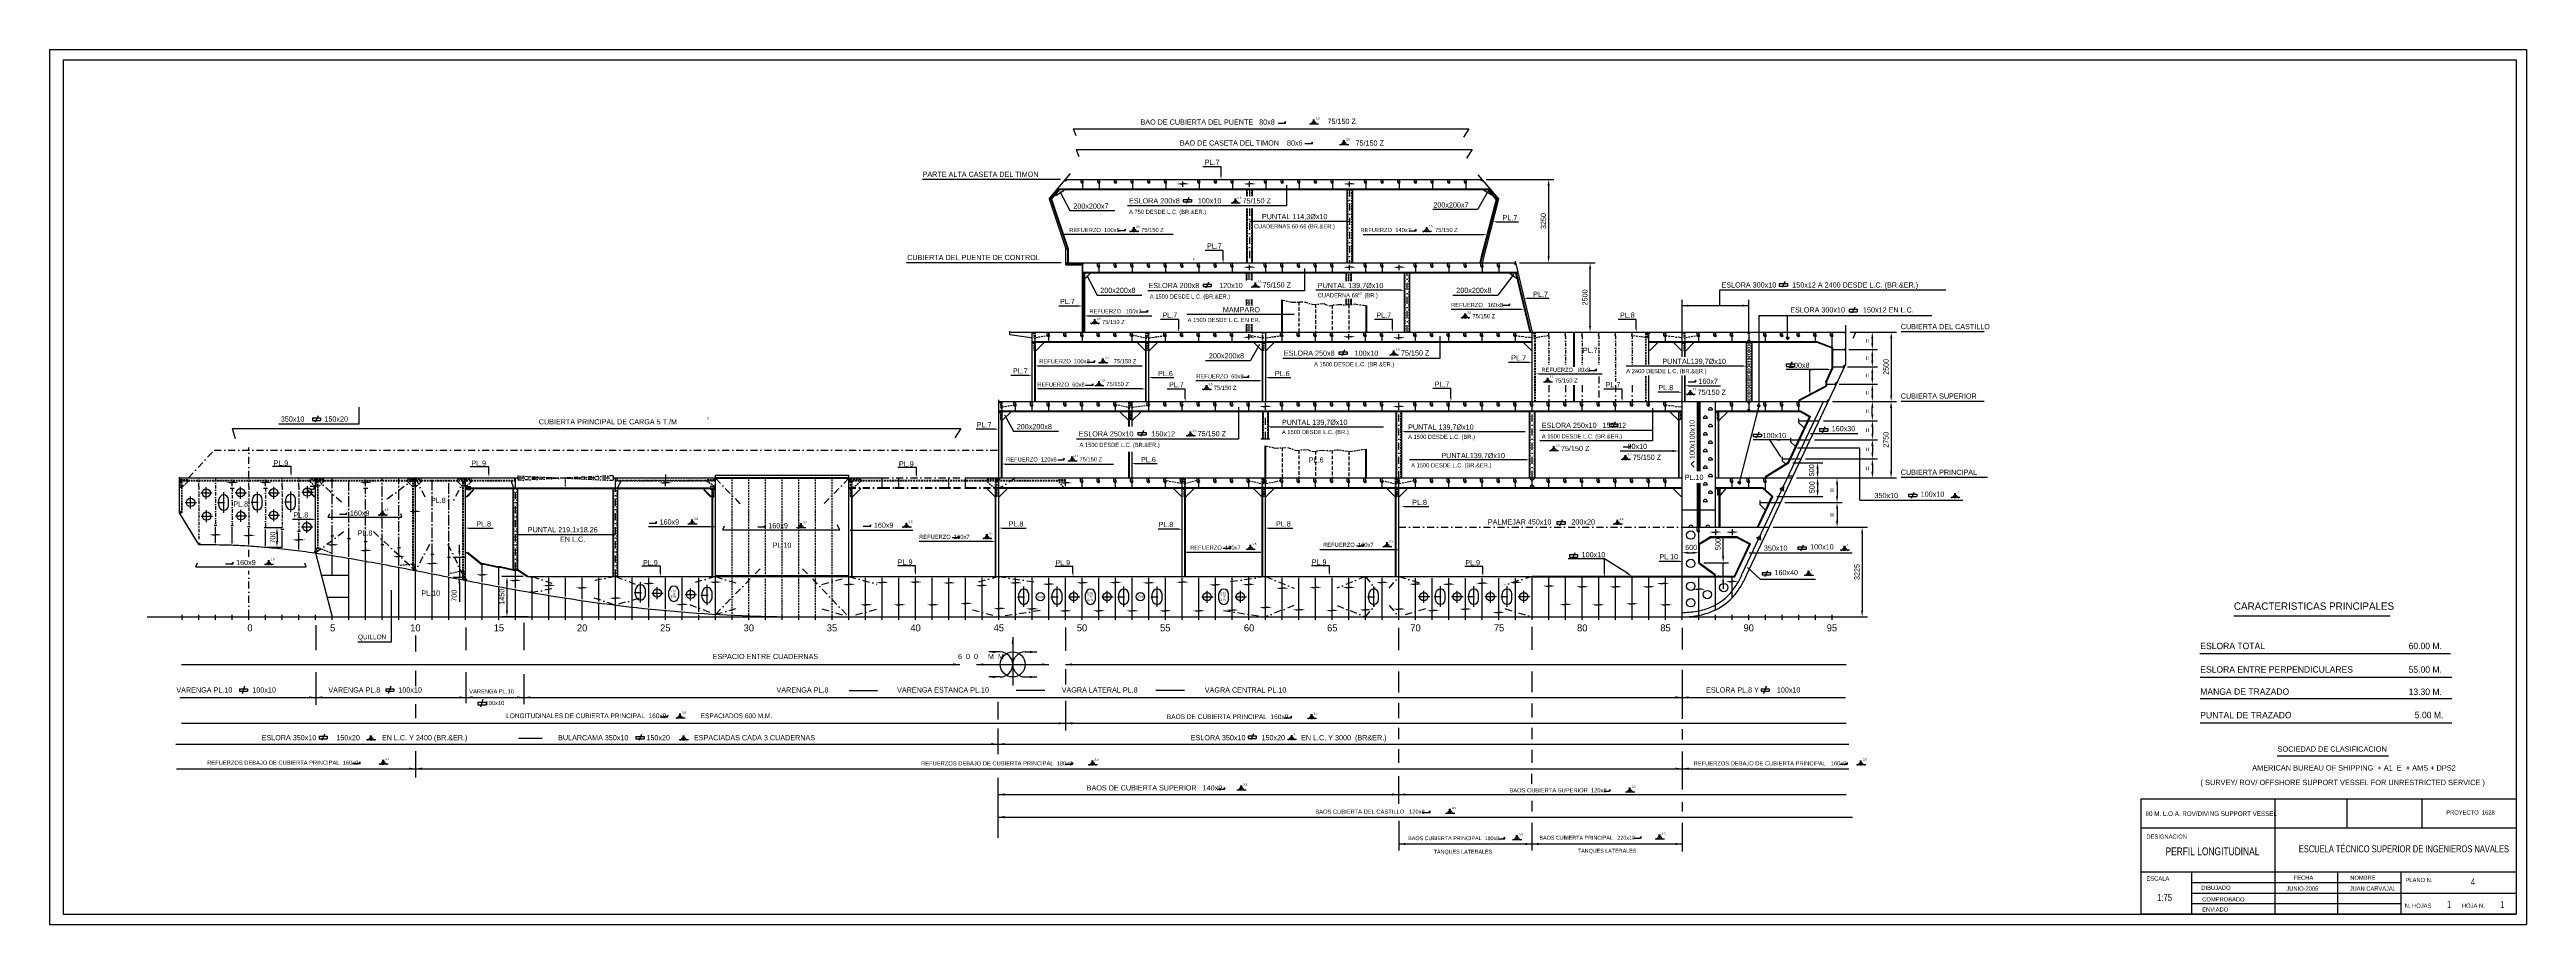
# Model space of a CAD drawing. Extents: x 14736 to 103911, y 8343 to 39843.
import ezdxf
from ezdxf.enums import TextEntityAlignment as Align

# ---------------------------------------------------------------- set-up
doc = ezdxf.new("R2010")
doc.units = 0
doc.header["$LTSCALE"] = 20
doc.header["$MEASUREMENT"] = 0
for name, pattern in [('CENTRO2', [28.575, 19.05, -3.175, 3.175, -3.175]), ('RAYITAS2', [4.7625, 3.175, -1.5875]), ('TRAZO_Y_PUNTO', [25.4, 12.7, -6.35, 0, -6.35]), ('TRAZO_Y_PUNTO2', [12.7, 6.35, -3.175, 0, -3.175]), ('TRAZO_Y_PUNTOX2', [50.8, 25.4, -12.7, 0, -12.7]), ('TRAZOS2', [9.525, 6.35, -3.175])]:
    doc.linetypes.add(name, pattern=pattern)
doc.layers.get('0').update_dxf_attribs({"linetype": 'CONTINUOUS'})
doc.layers.get('DEFPOINTS').update_dxf_attribs({"linetype": 'CONTINUOUS'})
for name, color, linetype in [('BORDE', 7, 'CONTINUOUS'), ('CASETAS', 3, 'CONTINUOUS'), ('CONTORNOS', 7, 'CONTINUOUS'), ('D', 3, 'CONTINUOUS'), ('DIBUJOS', 3, 'CONTINUOUS'), ('TRAZAS', 7, 'CONTINUOUS'), ('TX', 3, 'CONTINUOUS')]:
    doc.layers.add(name, color=color, linetype=linetype)
doc.styles.add('CN', font='Gothic.TTF', dxfattribs={"width": 0.8})
doc.styles.get("Standard").update_dxf_attribs({"font": 'Gothic.TTF'})
doc.dimstyles.new('CN', dxfattribs={"dimscale": 75, "dimtxt": 2.5, "dimasz": 3, "dimexe": 2.5, "dimexo": 2, "dimgap": 0.018, "dimtad": 1, "dimdec": 4, "dimlfac": 75, "dimzin": 12, "dimdsep": 46, "dimtxsty": 'Standard', "dimcen": 0.018, "dimclrd": 1, "dimclre": 1, "dimclrt": 3, "dimadec": 0, "dimazin": 0, "dimtfac": 0.2, "dimtdec": 4, "dimtmove": 2, "dimatfit": 3, "dimfxl": 0, "dimtolj": 1, "dimtzin": 12, "dimarcsym": 0})

# ---------------------------------------------------------------- blocks, each defined once
blk = doc.blocks.new('*D0')
at = {"color": 1, "linetype": 'ByBlock'}
for p, q in [((29266, 21562), (29677, 21562)), ((29490, 21787), (29490, 22012)), ((29490, 21562), (29490, 20849)), ((29266, 20849), (29677, 20849)), ((29490, 20624), (29490, 20399)), ((29490, 20399), (29490, 19960))]:
    blk.add_line(p, q, dxfattribs=at)
for points in [[(29452, 21787), (29527, 21787), (29490, 21562)], [(29452, 20624), (29527, 20624), (29490, 20849)]]:
    blk.add_solid(points, dxfattribs=at)
at = {"layer": 'DEFPOINTS', "color": 0, "linetype": 'ByBlock'}
for p in [(29116, 21562), (29116, 20849), (29490, 20849)]:
    blk.add_point(p, dxfattribs=at)
at = {"color": 3, "linetype": 'ByBlock'}
blk.add_text('700', height=187.5, rotation=90, dxfattribs=at).set_placement((29302, 20178), align=Align.MIDDLE_CENTER)
blk = doc.blocks.new('*D20')
at = {"color": 1, "linetype": 'ByBlock'}
for p, q in [((22573, 22630), (23112, 22630)), ((22925, 22405), (22925, 22152)), ((22573, 21927), (23112, 21927))]:
    blk.add_line(p, q, dxfattribs=at)
for points in [[(22887, 22405), (22962, 22405), (22925, 22630)], [(22887, 22152), (22962, 22152), (22925, 21927)]]:
    blk.add_solid(points, dxfattribs=at)
at = {"layer": 'DEFPOINTS', "color": 0, "linetype": 'ByBlock'}
for p in [(22423, 22630), (22423, 21927), (22925, 21927)]:
    blk.add_point(p, dxfattribs=at)
at = {"color": 3, "linetype": 'ByBlock'}
blk.add_text('700', height=187.5, rotation=90, dxfattribs=at).set_placement((22776, 22272), align=Align.MIDDLE_CENTER)
blk = doc.blocks.new('*D1')
at = {"color": 1, "linetype": 'ByBlock'}
for p, q in [((31783, 20868), (31018, 20868)), ((31205, 20643), (31205, 19643)), ((31962, 19418), (31018, 19418))]:
    blk.add_line(p, q, dxfattribs=at)
for points in [[(31168, 20643), (31243, 20643), (31205, 20868)], [(31168, 19643), (31243, 19643), (31205, 19418)]]:
    blk.add_solid(points, dxfattribs=at)
at = {"layer": 'DEFPOINTS', "color": 0, "linetype": 'ByBlock'}
for p in [(31933, 20868), (31205, 19418), (32112, 19418)]:
    blk.add_point(p, dxfattribs=at)
at = {"color": 3, "linetype": 'ByBlock'}
blk.add_text('1450', height=187.5, rotation=90, dxfattribs=at).set_placement((31018, 20143), align=Align.MIDDLE_CENTER)
blk = doc.blocks.new('*D21')
at = {"color": 1, "linetype": 'ByBlock'}
for p, q in [((66462, 35168), (68893, 35168)), ((68705, 34943), (68705, 32393)), ((67662, 32168), (68893, 32168))]:
    blk.add_line(p, q, dxfattribs=at)
for points in [[(68668, 34943), (68743, 34943), (68705, 35168)], [(68668, 32393), (68743, 32393), (68705, 32168)]]:
    blk.add_solid(points, dxfattribs=at)
at = {"layer": 'DEFPOINTS', "color": 0, "linetype": 'ByBlock'}
for p in [(66312, 35168), (67512, 32168), (68705, 32168)]:
    blk.add_point(p, dxfattribs=at)
at = {"color": 3, "linetype": 'ByBlock'}
blk.add_text('3250', height=187.5, rotation=90, dxfattribs=at).set_placement((68518, 33668), align=Align.MIDDLE_CENTER)
blk = doc.blocks.new('*D2')
at = {"color": 1, "linetype": 'ByBlock'}
for p, q in [((67662, 32168), (70387, 32168)), ((70199, 29893), (70199, 31943)), ((68262, 29668), (70387, 29668))]:
    blk.add_line(p, q, dxfattribs=at)
for points in [[(70162, 31943), (70237, 31943), (70199, 32168)], [(70162, 29893), (70237, 29893), (70199, 29668)]]:
    blk.add_solid(points, dxfattribs=at)
at = {"layer": 'DEFPOINTS', "color": 0, "linetype": 'ByBlock'}
for p in [(67512, 32168), (70199, 32168), (68112, 29668)]:
    blk.add_point(p, dxfattribs=at)
at = {"color": 3, "linetype": 'ByBlock'}
blk.add_text('2500', height=187.5, rotation=90, dxfattribs=at).set_placement((70012, 30918), align=Align.MIDDLE_CENTER)
blk = doc.blocks.new('*D3')
at = {"color": 1, "linetype": 'ByBlock'}
for p, q in [((79562, 29668), (81229, 29668)), ((81041, 29443), (81041, 27393)), ((78925, 27168), (81229, 27168))]:
    blk.add_line(p, q, dxfattribs=at)
for points in [[(81004, 29443), (81079, 29443), (81041, 29668)], [(81004, 27393), (81079, 27393), (81041, 27168)]]:
    blk.add_solid(points, dxfattribs=at)
at = {"layer": 'DEFPOINTS', "color": 0, "linetype": 'ByBlock'}
for p in [(79412, 29668), (78775, 27168), (81041, 27168)]:
    blk.add_point(p, dxfattribs=at)
at = {"color": 3, "linetype": 'ByBlock'}
blk.add_text('2500', height=187.5, rotation=90, dxfattribs=at).set_placement((80854, 28418), align=Align.MIDDLE_CENTER)
blk = doc.blocks.new('*D4')
at = {"color": 1, "linetype": 'ByBlock'}
for p, q in [((79562, 29668), (80548, 29668)), ((80360, 29443), (80360, 29268)), ((79512, 29043), (80548, 29043))]:
    blk.add_line(p, q, dxfattribs=at)
for points in [[(80323, 29443), (80398, 29443), (80360, 29668)], [(80323, 29268), (80398, 29268), (80360, 29043)]]:
    blk.add_solid(points, dxfattribs=at)
at = {"layer": 'DEFPOINTS', "color": 0, "linetype": 'ByBlock'}
for p in [(79412, 29668), (79362, 29043), (80360, 29043)]:
    blk.add_point(p, dxfattribs=at)
at = {"color": 3, "linetype": 'ByBlock'}
blk.add_text('=', height=188, rotation=90, dxfattribs=at).set_placement((80173, 29356), align=Align.MIDDLE_CENTER)
blk = doc.blocks.new('*D5')
at = {"color": 1, "linetype": 'ByBlock'}
for p, q in [((79562, 29043), (80548, 29043)), ((80360, 28818), (80360, 28643)), ((79515, 28418), (80548, 28418))]:
    blk.add_line(p, q, dxfattribs=at)
for points in [[(80323, 28818), (80398, 28818), (80360, 29043)], [(80323, 28643), (80398, 28643), (80360, 28418)]]:
    blk.add_solid(points, dxfattribs=at)
at = {"layer": 'DEFPOINTS', "color": 0, "linetype": 'ByBlock'}
for p in [(79412, 29043), (79365, 28418), (80360, 28418)]:
    blk.add_point(p, dxfattribs=at)
at = {"color": 3, "linetype": 'ByBlock'}
blk.add_text('=', height=188, rotation=90, dxfattribs=at).set_placement((80173, 28731), align=Align.MIDDLE_CENTER)
blk = doc.blocks.new('*D6')
at = {"color": 1, "linetype": 'ByBlock'}
for p, q in [((79220, 27793), (80548, 27793)), ((79465, 28418), (80548, 28418)), ((80360, 28193), (80360, 28018))]:
    blk.add_line(p, q, dxfattribs=at)
for points in [[(80323, 28193), (80398, 28193), (80360, 28418)], [(80323, 28018), (80398, 28018), (80360, 27793)]]:
    blk.add_solid(points, dxfattribs=at)
at = {"layer": 'DEFPOINTS', "color": 0, "linetype": 'ByBlock'}
for p in [(79070, 27793), (79315, 28418), (80360, 27793)]:
    blk.add_point(p, dxfattribs=at)
at = {"color": 3, "linetype": 'ByBlock'}
blk.add_text('=', height=188, rotation=90, dxfattribs=at).set_placement((80173, 28106), align=Align.MIDDLE_CENTER)
blk = doc.blocks.new('*D7')
at = {"color": 1, "linetype": 'ByBlock'}
for p, q in [((79170, 27793), (80548, 27793)), ((78925, 27168), (80548, 27168)), ((80360, 27568), (80360, 27393))]:
    blk.add_line(p, q, dxfattribs=at)
for points in [[(80323, 27568), (80398, 27568), (80360, 27793)], [(80323, 27393), (80398, 27393), (80360, 27168)]]:
    blk.add_solid(points, dxfattribs=at)
at = {"layer": 'DEFPOINTS', "color": 0, "linetype": 'ByBlock'}
for p in [(79020, 27793), (78775, 27168), (80360, 27168)]:
    blk.add_point(p, dxfattribs=at)
at = {"color": 3, "linetype": 'ByBlock'}
blk.add_text('=', height=188, rotation=90, dxfattribs=at).set_placement((80173, 27481), align=Align.MIDDLE_CENTER)
blk = doc.blocks.new('*D8')
at = {"color": 1, "linetype": 'ByBlock'}
for p, q in [((78925, 27168), (81225, 27168)), ((81037, 26943), (81037, 24643)), ((77628, 24418), (81225, 24418))]:
    blk.add_line(p, q, dxfattribs=at)
for points in [[(81000, 26943), (81075, 26943), (81037, 27168)], [(81000, 24643), (81075, 24643), (81037, 24418)]]:
    blk.add_solid(points, dxfattribs=at)
at = {"layer": 'DEFPOINTS', "color": 0, "linetype": 'ByBlock'}
for p in [(78775, 27168), (77478, 24418), (81037, 24418)]:
    blk.add_point(p, dxfattribs=at)
at = {"color": 3, "linetype": 'ByBlock'}
blk.add_text('2750', height=187.5, rotation=90, dxfattribs=at).set_placement((80850, 25793), align=Align.MIDDLE_CENTER)
blk = doc.blocks.new('*D9')
at = {"color": 1, "linetype": 'ByBlock'}
for p, q in [((78925, 27168), (80548, 27168)), ((80360, 26706), (80360, 26943)), ((78601, 26481), (80548, 26481))]:
    blk.add_line(p, q, dxfattribs=at)
for points in [[(80323, 26943), (80398, 26943), (80360, 27168)], [(80323, 26706), (80398, 26706), (80360, 26481)]]:
    blk.add_solid(points, dxfattribs=at)
at = {"layer": 'DEFPOINTS', "color": 0, "linetype": 'ByBlock'}
for p in [(78775, 27168), (80360, 27168), (78451, 26481)]:
    blk.add_point(p, dxfattribs=at)
at = {"color": 3, "linetype": 'ByBlock'}
blk.add_text('=', height=188, rotation=90, dxfattribs=at).set_placement((80173, 26824), align=Align.MIDDLE_CENTER)
blk = doc.blocks.new('*D10')
at = {"color": 1, "linetype": 'ByBlock'}
for p, q in [((78601, 26481), (80550, 26481)), ((80363, 26256), (80363, 26018)), ((78277, 25793), (80550, 25793))]:
    blk.add_line(p, q, dxfattribs=at)
for points in [[(80325, 26256), (80400, 26256), (80363, 26481)], [(80325, 26018), (80400, 26018), (80363, 25793)]]:
    blk.add_solid(points, dxfattribs=at)
at = {"layer": 'DEFPOINTS', "color": 0, "linetype": 'ByBlock'}
for p in [(78451, 26481), (78127, 25793), (80363, 25793)]:
    blk.add_point(p, dxfattribs=at)
at = {"color": 3, "linetype": 'ByBlock'}
blk.add_text('=', height=188, rotation=90, dxfattribs=at).set_placement((80175, 26137), align=Align.MIDDLE_CENTER)
blk = doc.blocks.new('*D11')
at = {"color": 1, "linetype": 'ByBlock'}
for p, q in [((77952, 25106), (80550, 25106)), ((78277, 25793), (80550, 25793)), ((80363, 25568), (80363, 25331))]:
    blk.add_line(p, q, dxfattribs=at)
for points in [[(80325, 25568), (80400, 25568), (80363, 25793)], [(80325, 25331), (80400, 25331), (80363, 25106)]]:
    blk.add_solid(points, dxfattribs=at)
at = {"layer": 'DEFPOINTS', "color": 0, "linetype": 'ByBlock'}
for p in [(77802, 25106), (78127, 25793), (80363, 25106)]:
    blk.add_point(p, dxfattribs=at)
at = {"color": 3, "linetype": 'ByBlock'}
blk.add_text('=', height=188, rotation=90, dxfattribs=at).set_placement((80175, 25449), align=Align.MIDDLE_CENTER)
blk = doc.blocks.new('*D12')
at = {"color": 1, "linetype": 'ByBlock'}
for p, q in [((77952, 25106), (80550, 25106)), ((77628, 24418), (80550, 24418)), ((80363, 24881), (80363, 24643))]:
    blk.add_line(p, q, dxfattribs=at)
for points in [[(80325, 24881), (80400, 24881), (80363, 25106)], [(80325, 24643), (80400, 24643), (80363, 24418)]]:
    blk.add_solid(points, dxfattribs=at)
at = {"layer": 'DEFPOINTS', "color": 0, "linetype": 'ByBlock'}
for p in [(77802, 25106), (77478, 24418), (80363, 24418)]:
    blk.add_point(p, dxfattribs=at)
at = {"color": 3, "linetype": 'ByBlock'}
blk.add_text('=', height=188, rotation=90, dxfattribs=at).set_placement((80175, 24762), align=Align.MIDDLE_CENTER)
blk = doc.blocks.new('*D17')
at = {"color": 1, "linetype": 'ByBlock'}
for p, q in [((77628, 24418), (78577, 24418)), ((78389, 24193), (78389, 23977)), ((76927, 23752), (78577, 23752))]:
    blk.add_line(p, q, dxfattribs=at)
for points in [[(78352, 24193), (78427, 24193), (78389, 24418)], [(78352, 23977), (78427, 23977), (78389, 23752)]]:
    blk.add_solid(points, dxfattribs=at)
at = {"layer": 'DEFPOINTS', "color": 0, "linetype": 'ByBlock'}
for p in [(77478, 24418), (76777, 23752), (78389, 23752)]:
    blk.add_point(p, dxfattribs=at)
at = {"color": 3, "linetype": 'ByBlock'}
blk.add_text('500', height=187.5, rotation=90, dxfattribs=at).set_placement((78189, 24085), align=Align.MIDDLE_CENTER)
blk = doc.blocks.new('*D13')
at = {"color": 1, "linetype": 'ByBlock'}
for p, q in [((77628, 24418), (79278, 24418)), ((79091, 24193), (79091, 23758)), ((77211, 23533), (79278, 23533))]:
    blk.add_line(p, q, dxfattribs=at)
for points in [[(79053, 24193), (79128, 24193), (79091, 24418)], [(79053, 23758), (79128, 23758), (79091, 23533)]]:
    blk.add_solid(points, dxfattribs=at)
at = {"layer": 'DEFPOINTS', "color": 0, "linetype": 'ByBlock'}
for p in [(77478, 24418), (77061, 23533), (79091, 23533)]:
    blk.add_point(p, dxfattribs=at)
at = {"color": 3, "linetype": 'ByBlock'}
blk.add_text('=', height=188, rotation=90, dxfattribs=at).set_placement((78903, 23976), align=Align.MIDDLE_CENTER)
blk = doc.blocks.new('*D14')
at = {"color": 1, "linetype": 'ByBlock'}
for p, q in [((77211, 23533), (79278, 23533)), ((79091, 23308), (79091, 22868)), ((76791, 22643), (79278, 22643))]:
    blk.add_line(p, q, dxfattribs=at)
for points in [[(79053, 23308), (79128, 23308), (79091, 23533)], [(79053, 22868), (79128, 22868), (79091, 22643)]]:
    blk.add_solid(points, dxfattribs=at)
at = {"layer": 'DEFPOINTS', "color": 0, "linetype": 'ByBlock'}
for p in [(77061, 23533), (76641, 22643), (79091, 22643)]:
    blk.add_point(p, dxfattribs=at)
at = {"color": 3, "linetype": 'ByBlock'}
blk.add_text('=', height=188, rotation=90, dxfattribs=at).set_placement((78903, 23088), align=Align.MIDDLE_CENTER)
blk = doc.blocks.new('*D15')
at = {"color": 1, "linetype": 'ByBlock'}
for p, q in [((76791, 22643), (80182, 22643)), ((79994, 22418), (79994, 19643)), ((76662, 19418), (80182, 19418))]:
    blk.add_line(p, q, dxfattribs=at)
for points in [[(79957, 22418), (80032, 22418), (79994, 22643)], [(79957, 19643), (80032, 19643), (79994, 19418)]]:
    blk.add_solid(points, dxfattribs=at)
at = {"layer": 'DEFPOINTS', "color": 0, "linetype": 'ByBlock'}
for p in [(76641, 22643), (76512, 19418), (79994, 19418)]:
    blk.add_point(p, dxfattribs=at)
at = {"color": 3, "linetype": 'ByBlock'}
blk.add_text('3225', height=187.5, rotation=90, dxfattribs=at).set_placement((79807, 21031), align=Align.MIDDLE_CENTER)
blk = doc.blocks.new('*D16')
at = {"color": 1, "linetype": 'ByBlock'}
for p, q in [((77501, 24968), (78577, 24968)), ((77628, 24418), (78577, 24418)), ((78389, 24743), (78389, 24643))]:
    blk.add_line(p, q, dxfattribs=at)
for points in [[(78352, 24743), (78427, 24743), (78389, 24968)], [(78352, 24643), (78427, 24643), (78389, 24418)]]:
    blk.add_solid(points, dxfattribs=at)
at = {"layer": 'DEFPOINTS', "color": 0, "linetype": 'ByBlock'}
for p in [(77351, 24968), (77478, 24418), (78389, 24418)]:
    blk.add_point(p, dxfattribs=at)
at = {"color": 3, "linetype": 'ByBlock'}
blk.add_text('500', height=187.5, rotation=90, dxfattribs=at).set_placement((78175, 24697), align=Align.MIDDLE_CENTER)
blk = doc.blocks.new('*D18')
at = {"color": 1, "linetype": 'ByBlock'}
for p, q in [((73512, 21877), (73512, 21914)), ((73737, 21727), (73891, 21727)), ((74116, 21877), (74116, 21914))]:
    blk.add_line(p, q, dxfattribs=at)
for points in [[(73737, 21764), (73737, 21689), (73512, 21727)], [(73891, 21764), (73891, 21689), (74116, 21727)]]:
    blk.add_solid(points, dxfattribs=at)
at = {"layer": 'DEFPOINTS', "color": 0, "linetype": 'ByBlock'}
for p in [(73512, 21727), (74116, 21727), (74116, 21727)]:
    blk.add_point(p, dxfattribs=at)
at = {"color": 3, "linetype": 'ByBlock'}
blk.add_text('600', height=187.5, dxfattribs=at).set_placement((73837, 21918), align=Align.MIDDLE_CENTER)
blk = doc.blocks.new('*D19')
at = {"color": 1, "linetype": 'ByBlock'}
for p, q in [((74990, 21817), (74990, 22255)), ((74990, 21592), (74990, 21817)), ((74291, 21367), (75177, 21367)), ((74840, 20881), (74802, 20881)), ((74990, 20881), (74990, 21367)), ((74990, 20656), (74990, 20431))]:
    blk.add_line(p, q, dxfattribs=at)
for points in [[(74952, 21592), (75027, 21592), (74990, 21367)], [(74952, 20656), (75027, 20656), (74990, 20881)]]:
    blk.add_solid(points, dxfattribs=at)
at = {"layer": 'DEFPOINTS', "color": 0, "linetype": 'ByBlock'}
for p in [(74141, 21367), (74990, 21367), (74990, 20881)]:
    blk.add_point(p, dxfattribs=at)
at = {"color": 3, "linetype": 'ByBlock'}
blk.add_text('500', height=187.5, rotation=90, dxfattribs=at).set_placement((74802, 22037), align=Align.MIDDLE_CENTER)
blk = doc.blocks.new('*X22')
at = {"color": 0}
for p, q in [((76230, 27018), (76274, 27062)), ((76230, 27022), (76269, 27062)), ((76230, 27014), (76278, 27061)), ((76230, 27028), (76264, 27061)), ((76231, 27010), (76282, 27061)), ((76232, 27006), (76285, 27060)), ((76232, 27034), (76258, 27059)), ((76233, 27003), (76288, 27059)), ((76234, 27000), (76291, 27057)), ((76236, 26997), (76294, 27056)), ((76236, 27042), (76249, 27055)), ((76238, 26995), (76297, 27054)), ((76240, 26992), (76299, 27052)), ((76242, 26990), (76302, 27050)), ((76244, 26988), (76304, 27047)), ((76247, 26986), (76306, 27045)), ((76249, 26984), (76308, 27042)), ((76252, 26982), (76309, 27039)), ((76255, 26981), (76311, 27036)), ((76259, 26979), (76312, 27033)), ((76262, 26978), (76313, 27029)), ((76266, 26978), (76314, 27026)), ((76270, 26977), (76314, 27022)), ((76275, 26977), (76314, 27017)), ((76280, 26978), (76313, 27012)), ((76286, 26980), (76312, 27006)), ((76294, 26984), (76308, 26997))]:
    blk.add_line(p, q, dxfattribs=at)
blk = doc.blocks.new('*X23')
at = {"color": 0}
for p, q in [((75527, 24241), (75574, 24288)), ((75527, 24245), (75570, 24288)), ((75527, 24250), (75565, 24288)), ((75528, 24237), (75578, 24287)), ((75528, 24255), (75560, 24287)), ((75529, 24233), (75582, 24286)), ((75530, 24230), (75585, 24285)), ((75530, 24261), (75554, 24285)), ((75531, 24227), (75588, 24284)), ((75533, 24224), (75591, 24282)), ((75535, 24221), (75594, 24280)), ((75535, 24272), (75543, 24280)), ((75537, 24219), (75596, 24278)), ((75539, 24217), (75599, 24276)), ((75541, 24214), (75601, 24274)), ((75543, 24212), (75603, 24272)), ((75546, 24210), (75605, 24269)), ((75549, 24209), (75606, 24266)), ((75552, 24207), (75608, 24263)), ((75555, 24206), (75609, 24260)), ((75559, 24205), (75610, 24256)), ((75562, 24204), (75611, 24253)), ((75566, 24204), (75611, 24249)), ((75571, 24204), (75611, 24244)), ((75576, 24204), (75611, 24239)), ((75582, 24206), (75609, 24233)), ((75590, 24209), (75606, 24226))]:
    blk.add_line(p, q, dxfattribs=at)
blk = doc.blocks.new('*X24')
at = {"color": 0}
for p, q in [((77269, 29454), (77315, 29499)), ((77269, 29458), (77310, 29499)), ((77269, 29463), (77305, 29499)), ((77270, 29450), (77319, 29499)), ((77270, 29446), (77322, 29498)), ((77271, 29469), (77300, 29498)), ((77272, 29443), (77326, 29497)), ((77273, 29440), (77329, 29496)), ((77274, 29476), (77292, 29495)), ((77274, 29437), (77332, 29494)), ((77276, 29434), (77335, 29492)), ((77278, 29431), (77337, 29490)), ((77280, 29429), (77340, 29488)), ((77282, 29426), (77342, 29486)), ((77285, 29424), (77344, 29484)), ((77287, 29422), (77346, 29481)), ((77290, 29421), (77348, 29479)), ((77293, 29419), (77349, 29476)), ((77296, 29418), (77351, 29473)), ((77299, 29417), (77352, 29469)), ((77303, 29416), (77353, 29466)), ((77307, 29415), (77353, 29462)), ((77311, 29415), (77354, 29457)), ((77316, 29415), (77353, 29453)), ((77321, 29416), (77353, 29447)), ((77328, 29418), (77350, 29441))]:
    blk.add_line(p, q, dxfattribs=at)

msp = doc.modelspace()

# ---------------------------------------------------------------- linework, layer by layer
at = {"color": 3}
for p, q in [((14735.8149593, 39842.942215), (14735.8149593, 8342.942215)), ((14735.8149593, 39842.942215), (103910.8149593, 39842.942215)), ((103910.8149593, 39842.942215), (103910.8149593, 8342.942215)), ((55554.8528095, 34443.0533885), (55849.7128987, 34443.0533885)), ((55554.8528095, 34443.0533885), (55849.7128987, 34443.0533885)), ((55554.8528095, 34443.0533885), (55554.8528095, 34354.0953774)), ((55554.8528095, 34443.0533885), (55554.8528095, 34354.0953774)), ((55554.8528095, 34354.0953774), (55849.7128987, 34354.0953774)), ((55554.8528095, 34354.0953774), (55849.7128987, 34354.0953774)), ((55755.1350963, 34515.3315688), (55657.775791, 34295.7168864)), ((55755.1350963, 34515.3315688), (55657.775791, 34295.7168864)), ((55849.7128987, 34443.0533885), (55849.7128987, 34354.0953774)), ((55849.7128987, 34443.0533885), (55849.7128987, 34354.0953774)), ((56265.7551821, 31396.0134692), (56265.7551821, 31307.0554581)), ((56265.7551821, 31396.0134692), (56265.7551821, 31307.0554581)), ((56265.7551821, 31396.0134692), (56560.6152712, 31396.0134692)), ((56265.7551821, 31396.0134692), (56560.6152712, 31396.0134692)), ((56265.7551821, 31307.0554581), (56560.6152712, 31307.0554581)), ((56265.7551821, 31307.0554581), (56560.6152712, 31307.0554581)), ((56466.0374688, 31468.2916495), (56368.6781635, 31248.676967)), ((56466.0374688, 31468.2916495), (56368.6781635, 31248.676967)), ((56560.6152712, 31396.0134692), (56560.6152712, 31307.0554581)), ((56560.6152712, 31396.0134692), (56560.6152712, 31307.0554581)), ((77010.2282068, 31418.1889995), (77305.0882959, 31418.1889995)), ((77010.2282068, 31418.1889995), (77305.0882959, 31418.1889995)), ((77010.2282068, 31418.1889995), (77010.2282068, 31329.2309884)), ((77010.2282068, 31418.1889995), (77010.2282068, 31329.2309884)), ((77010.2282068, 31329.2309884), (77305.0882959, 31329.2309884)), ((77010.2282068, 31329.2309884), (77305.0882959, 31329.2309884)), ((77210.5104935, 31490.4671798), (77113.1511882, 31270.8524973)), ((77210.5104935, 31490.4671798), (77113.1511882, 31270.8524973)), ((77305.0882959, 31418.1889995), (77305.0882959, 31329.2309884)), ((77305.0882959, 31418.1889995), (77305.0882959, 31329.2309884)), ((79525.0301276, 30493.8290022), (79525.0301276, 30404.870991)), ((79525.0301276, 30493.8290022), (79525.0301276, 30404.870991)), ((79525.0301276, 30493.8290022), (79819.8902167, 30493.8290022)), ((79525.0301276, 30493.8290022), (79819.8902167, 30493.8290022)), ((79525.0301276, 30404.870991), (79819.8902167, 30404.870991)), ((79525.0301276, 30404.870991), (79819.8902167, 30404.870991)), ((79725.3124144, 30566.1071824), (79627.9531091, 30346.4925)), ((79725.3124144, 30566.1071824), (79627.9531091, 30346.4925)), ((79819.8902167, 30493.8290022), (79819.8902167, 30404.870991)), ((79819.8902167, 30493.8290022), (79819.8902167, 30404.870991)), ((79760.5799723, 29660.9085321), (79663.220667, 29441.2938497)), ((61157.3427134, 28961.5204315), (61452.2028026, 28961.5204315)), ((61157.3427134, 28961.5204315), (61452.2028026, 28961.5204315)), ((61157.3427134, 28961.5204315), (61157.3427134, 28872.5624203)), ((61157.3427134, 28961.5204315), (61157.3427134, 28872.5624203)), ((61157.3427134, 28872.5624203), (61452.2028026, 28872.5624203)), ((61157.3427134, 28872.5624203), (61452.2028026, 28872.5624203)), ((61357.6250002, 29033.7986118), (61260.2656949, 28814.1839293)), ((61357.6250002, 29033.7986118), (61260.2656949, 28814.1839293)), ((61452.2028026, 28961.5204315), (61452.2028026, 28872.5624203)), ((61452.2028026, 28961.5204315), (61452.2028026, 28872.5624203)), ((72349.7083699, 29005.4730984), (72316.4605231, 29005.4730984)), ((72624.7083699, 29280.4730984), (72624.7083699, 29305.5864731)), ((77459.7893957, 28596.1356672), (77362.4300904, 28376.5209847)), ((77459.7893957, 28596.1356672), (77362.4300904, 28376.5209847)), ((77259.5071089, 28523.8574869), (77259.5071089, 28434.8994757)), ((77259.5071089, 28523.8574869), (77259.5071089, 28434.8994757)), ((77259.5071089, 28523.8574869), (77554.367198, 28523.8574869)), ((77259.5071089, 28523.8574869), (77554.367198, 28523.8574869)), ((77259.5071089, 28434.8994757), (77554.367198, 28434.8994757)), ((77259.5071089, 28434.8994757), (77554.367198, 28434.8994757)), ((77554.367198, 28523.8574869), (77554.367198, 28434.8994757)), ((77554.367198, 28523.8574869), (77554.367198, 28434.8994757)), ((74458.1265231, 26868.4636385), (74608.1265231, 26868.4636385)), ((24201.8405163, 26577.5935764), (24496.7006055, 26577.5935764)), ((24201.8405163, 26577.5935764), (24496.7006055, 26577.5935764)), ((24201.8405163, 26577.5935764), (24201.8405163, 26488.6355652)), ((24201.8405163, 26577.5935764), (24201.8405163, 26488.6355652)), ((24201.8405163, 26488.6355652), (24496.7006055, 26488.6355652)), ((24201.8405163, 26488.6355652), (24496.7006055, 26488.6355652)), ((24402.1228031, 26649.8717567), (24304.7634978, 26430.2570742)), ((24402.1228031, 26649.8717567), (24304.7634978, 26430.2570742)), ((24496.7006055, 26577.5935764), (24496.7006055, 26488.6355652)), ((24496.7006055, 26577.5935764), (24496.7006055, 26488.6355652)), ((53916.6621028, 26057.6531992), (53916.6621028, 25968.6951881)), ((53916.6621028, 26057.6531992), (53916.6621028, 25968.6951881)), ((53916.6621028, 26057.6531992), (54211.522192, 26057.6531992)), ((53916.6621028, 26057.6531992), (54211.522192, 26057.6531992)), ((53916.6621028, 25968.6951881), (54211.522192, 25968.6951881)), ((53916.6621028, 25968.6951881), (54211.522192, 25968.6951881)), ((54116.9443896, 26129.9313795), (54019.5850843, 25910.316697)), ((54116.9443896, 26129.9313795), (54019.5850843, 25910.316697)), ((54211.522192, 26057.6531992), (54211.522192, 25968.6951881)), ((54211.522192, 26057.6531992), (54211.522192, 25968.6951881)), ((70903.5907293, 26365.4011156), (70903.5907293, 26276.4431044)), ((70903.5907293, 26365.4011156), (70903.5907293, 26276.4431044)), ((70903.5907293, 26365.4011156), (71198.4508184, 26365.4011156)), ((70903.5907293, 26365.4011156), (71198.4508184, 26365.4011156)), ((70903.5907293, 26276.4431044), (71198.4508184, 26276.4431044)), ((70903.5907293, 26276.4431044), (71198.4508184, 26276.4431044)), ((71103.873016, 26437.6792959), (71006.5137108, 26218.0646134)), ((71103.873016, 26437.6792959), (71006.5137108, 26218.0646134)), ((71198.4508184, 26365.4011156), (71198.4508184, 26276.4431044)), ((71198.4508184, 26365.4011156), (71198.4508184, 26276.4431044)), ((74274.7935231, 26568.4636385), (74424.7935231, 26568.4636385)), ((74274.7935231, 25968.4636385), (74424.7935231, 25968.4636385)), ((74458.1265231, 26268.4636385), (74608.1265231, 26268.4636385)), ((76075.2649698, 25995.1874388), (76370.125059, 25995.1874388)), ((76075.2649698, 25995.1874388), (76370.125059, 25995.1874388)), ((76075.2649698, 25995.1874388), (76075.2649698, 25906.2294276)), ((76075.2649698, 25995.1874388), (76075.2649698, 25906.2294276)), ((76075.2649698, 25906.2294276), (76370.125059, 25906.2294276)), ((76075.2649698, 25906.2294276), (76370.125059, 25906.2294276)), ((76275.5472566, 26067.4656191), (76178.1879513, 25847.8509366)), ((76275.5472566, 26067.4656191), (76178.1879513, 25847.8509366)), ((76370.125059, 25995.1874388), (76370.125059, 25906.2294276)), ((76370.125059, 25995.1874388), (76370.125059, 25906.2294276)), ((77716.4605231, 26405.5864731), (77880.8350666, 26250.01287)), ((77880.8350666, 26250.01287), (77927.9063316, 26250.5414314)), ((78458.0872013, 26195.9330994), (78458.0872013, 26106.9750882)), ((78458.0872013, 26195.9330994), (78458.0872013, 26106.9750882)), ((78458.0872013, 26195.9330994), (78752.9472904, 26195.9330994)), ((78458.0872013, 26195.9330994), (78752.9472904, 26195.9330994)), ((78458.0872013, 26106.9750882), (78752.9472904, 26106.9750882)), ((78458.0872013, 26106.9750882), (78752.9472904, 26106.9750882)), ((78649.7151568, 26256.3393904), (78552.3558515, 26036.7247079)), ((78752.9472904, 26195.9330994), (78752.9472904, 26106.9750882)), ((78752.9472904, 26195.9330994), (78752.9472904, 26106.9750882)), ((58346.3635207, 25825.8967433), (58672.4911504, 25825.8967433)), ((74274.7935231, 25368.4636385), (74424.7935231, 25368.4636385)), ((74458.1265231, 25668.4636385), (74608.1265231, 25668.4636385)), ((74458.1265231, 25068.4636385), (74608.1265231, 25068.4636385)), ((77116.4605231, 25030.5864731), (77236.3751681, 24926.6648875)), ((77415.1900704, 25718.0864731), (77568.614394, 25574.9992337)), ((77568.614394, 25574.9992337), (77609.2543515, 25574.9992337)), ((36911.5495416, 24547.2753749), (36912.1284013, 24368.0864731)), ((38680.1408428, 24118.0864731), (38680.1408428, 24118.0864731)), ((38712.1284013, 24522.661478), (43512.1284013, 24522.661478)), ((74274.7935231, 24768.4636385), (74424.7935231, 24768.4636385)), ((74274.7935231, 24168.4636385), (74424.7935231, 24168.4636385)), ((74458.1265231, 24468.4636385), (74608.1265231, 24468.4636385)), ((77339.1968232, 24498.5094899), (77516.1012268, 24498.5094899)), ((74274.7935231, 23568.4636385), (74424.7935231, 23568.4636385)), ((74458.1265231, 23868.4636385), (74608.1265231, 23868.4636385)), ((76492.9919464, 23277.2895081), (76525.6015293, 23277.6556522)), ((81662.2300548, 23837.3269299), (81662.2300548, 23748.3689188)), ((81662.2300548, 23837.3269299), (81662.2300548, 23748.3689188)), ((81662.2300548, 23837.3269299), (81957.0901439, 23837.3269299)), ((81662.2300548, 23837.3269299), (81957.0901439, 23837.3269299)), ((81662.2300548, 23748.3689188), (81957.0901439, 23748.3689188)), ((81662.2300548, 23748.3689188), (81957.0901439, 23748.3689188)), ((81853.8580103, 23897.7332209), (81756.4987051, 23678.1185384)), ((81957.0901439, 23837.3269299), (81957.0901439, 23748.3689188)), ((81957.0901439, 23837.3269299), (81957.0901439, 23748.3689188)), ((69006.9983868, 22848.5159457), (69006.9983868, 22759.5579346)), ((69006.9983868, 22848.5159457), (69006.9983868, 22759.5579346)), ((69006.9983868, 22848.5159457), (69301.8584759, 22848.5159457)), ((69006.9983868, 22848.5159457), (69301.8584759, 22848.5159457)), ((69006.9983868, 22759.5579346), (69301.8584759, 22759.5579346)), ((69006.9983868, 22759.5579346), (69301.8584759, 22759.5579346)), ((69198.6263423, 22908.9222367), (69101.2670371, 22689.3075542)), ((69301.8584759, 22848.5159457), (69301.8584759, 22759.5579346)), ((69301.8584759, 22848.5159457), (69301.8584759, 22759.5579346)), ((24412.1284013, 21904.9470882), (24437.1284013, 21904.9470882)), ((26116.5713634, 21459.4773166), (26116.5713634, 21353.5334514)), ((69454.3723865, 21657.5079367), (69749.2324757, 21657.5079367)), ((69454.3723865, 21657.5079367), (69749.2324757, 21657.5079367)), ((69454.3723865, 21657.5079367), (69454.3723865, 21568.5499256)), ((69454.3723865, 21657.5079367), (69454.3723865, 21568.5499256)), ((69454.3723865, 21568.5499256), (69749.2324757, 21568.5499256)), ((69454.3723865, 21568.5499256), (69749.2324757, 21568.5499256)), ((69646.0003421, 21717.9142277), (69548.6410368, 21498.2995452)), ((69749.2324757, 21657.5079367), (69749.2324757, 21568.5499256)), ((69749.2324757, 21657.5079367), (69749.2324757, 21568.5499256)), ((77680.5222866, 21941.3639591), (77975.3823757, 21941.3639591)), ((77680.5222866, 21941.3639591), (77975.3823757, 21941.3639591)), ((77680.5222866, 21941.3639591), (77680.5222866, 21852.4059479)), ((77680.5222866, 21941.3639591), (77680.5222866, 21852.4059479)), ((77680.5222866, 21852.4059479), (77975.3823757, 21852.4059479)), ((77680.5222866, 21852.4059479), (77975.3823757, 21852.4059479)), ((77872.1502421, 22001.77025), (77774.7909369, 21782.1555676)), ((77975.3823757, 21941.3639591), (77975.3823757, 21852.4059479)), ((77975.3823757, 21941.3639591), (77975.3823757, 21852.4059479)), ((74686.6799782, 20929.0042159), (74701.8662353, 20948.8648994)), ((74711.2984013, 20880.5870998), (74711.2984013, 20910.5870998)), ((76396.6657093, 21014.7222298), (76396.6657093, 20925.7642186)), ((76396.6657093, 21014.7222298), (76396.6657093, 20925.7642186)), ((76396.6657093, 21014.7222298), (76691.5257985, 21014.7222298)), ((76396.6657093, 21014.7222298), (76691.5257985, 21014.7222298)), ((76396.6657093, 20925.7642186), (76691.5257985, 20925.7642186)), ((76396.6657093, 20925.7642186), (76691.5257985, 20925.7642186)), ((76588.2936649, 21075.1285207), (76490.9343596, 20855.5138383)), ((76691.5257985, 21014.7222298), (76691.5257985, 20925.7642186)), ((76691.5257985, 21014.7222298), (76691.5257985, 20925.7642186)), ((35712.1284013, 19418.0864731), (35712.1284013, 19814.6637532)), ((35712.1284013, 19418.0864731), (35712.1284013, 19768.9324413)), ((93370.7674378, 19453.8747335), (99009.7841975, 19453.8747335)), ((21572.0376467, 16829.0961122), (21866.8977358, 16829.0961122)), ((21572.0376467, 16829.0961122), (21866.8977358, 16829.0961122)), ((21572.0376467, 16829.0961122), (21572.0376467, 16740.138101)), ((21572.0376467, 16829.0961122), (21572.0376467, 16740.138101)), ((21572.0376467, 16740.138101), (21866.8977358, 16740.138101)), ((21572.0376467, 16740.138101), (21866.8977358, 16740.138101)), ((21757.9587234, 16923.5542997), (21671.0993676, 16650.1204997)), ((21866.8977358, 16829.0961122), (21866.8977358, 16740.138101)), ((21866.8977358, 16829.0961122), (21866.8977358, 16740.138101)), ((26839.9801233, 16826.1734554), (27134.8402124, 16826.1734554)), ((26839.9801233, 16826.1734554), (26839.9801233, 16737.2154442)), ((26839.9801233, 16737.2154442), (27134.8402124, 16737.2154442)), ((27017.8891265, 16920.6316429), (26931.0297707, 16647.1978429)), ((27134.8402124, 16826.1734554), (27134.8402124, 16737.2154442)), ((30155.3105848, 16343.973262), (30450.170674, 16343.973262)), ((30155.3105848, 16343.973262), (30450.170674, 16343.973262)), ((30155.3105848, 16343.973262), (30155.3105848, 16255.0152509)), ((30155.3105848, 16343.973262), (30155.3105848, 16255.0152509)), ((30155.3105848, 16255.0152509), (30450.170674, 16255.0152509)), ((30155.3105848, 16255.0152509), (30450.170674, 16255.0152509)), ((30333.2195881, 16438.4314496), (30246.3602323, 16164.9976496)), ((30450.170674, 16343.973262), (30450.170674, 16255.0152509)), ((30450.170674, 16343.973262), (30450.170674, 16255.0152509)), ((43521.4618968, 16771.6661912), (44538.5535705, 16771.6661912)), ((49535.2990173, 16774.1584375), (50565.0895883, 16774.1584375)), ((54569.6381921, 16774.1584375), (55599.4287631, 16774.1584375)), ((76356.6364566, 16829.0961122), (76356.6364566, 16740.138101)), ((76356.6364566, 16829.0961122), (76356.6364566, 16740.138101)), ((76356.6364566, 16829.0961122), (76651.4965457, 16829.0961122)), ((76356.6364566, 16829.0961122), (76651.4965457, 16829.0961122)), ((76356.6364566, 16740.138101), (76651.4965457, 16740.138101)), ((76356.6364566, 16740.138101), (76651.4965457, 16740.138101)), ((76534.5454598, 16923.5542997), (76447.686104, 16650.1204997)), ((76651.4965457, 16829.0961122), (76651.4965457, 16740.138101)), ((76651.4965457, 16829.0961122), (76651.4965457, 16740.138101)), ((24638.4979161, 15191.0332593), (24541.1386109, 14971.4185768)), ((24638.4979161, 15191.0332593), (24541.1386109, 14971.4185768)), ((36049.944093, 15186.8264238), (35952.5847877, 14967.2117413)), ((36049.944093, 15186.8264238), (35952.5847877, 14967.2117413)), ((58086.3433962, 15205.3483225), (57988.9840909, 14985.7336401)), ((58086.3433962, 15205.3483225), (57988.9840909, 14985.7336401)), ((24438.2156294, 15118.755079), (24438.2156294, 15029.7970678)), ((24438.2156294, 15118.755079), (24438.2156294, 15029.7970678)), ((24438.2156294, 15118.755079), (24733.0757185, 15118.755079)), ((24438.2156294, 15118.755079), (24733.0757185, 15118.755079)), ((24438.2156294, 15029.7970678), (24733.0757185, 15029.7970678)), ((24438.2156294, 15029.7970678), (24733.0757185, 15029.7970678)), ((24733.0757185, 15118.755079), (24733.0757185, 15029.7970678)), ((24733.0757185, 15118.755079), (24733.0757185, 15029.7970678)), ((31624.5610153, 15049.4054623), (32468.3040422, 15049.4054623)), ((35849.6618062, 15114.5482435), (35849.6618062, 15025.5902323)), ((35849.6618062, 15114.5482435), (35849.6618062, 15025.5902323)), ((35849.6618062, 15114.5482435), (36144.5218954, 15114.5482435)), ((35849.6618062, 15114.5482435), (36144.5218954, 15114.5482435)), ((35849.6618062, 15025.5902323), (36144.5218954, 15025.5902323)), ((35849.6618062, 15025.5902323), (36144.5218954, 15025.5902323)), ((36144.5218954, 15114.5482435), (36144.5218954, 15025.5902323)), ((36144.5218954, 15114.5482435), (36144.5218954, 15025.5902323)), ((57886.0611095, 15133.0701422), (57886.0611095, 15044.1121311)), ((57886.0611095, 15133.0701422), (57886.0611095, 15044.1121311)), ((57886.0611095, 15133.0701422), (58180.9211986, 15133.0701422)), ((57886.0611095, 15133.0701422), (58180.9211986, 15133.0701422)), ((57886.0611095, 15044.1121311), (58180.9211986, 15044.1121311)), ((57886.0611095, 15044.1121311), (58180.9211986, 15044.1121311)), ((58180.9211986, 15133.0701422), (58180.9211986, 15044.1121311)), ((58180.9211986, 15133.0701422), (58180.9211986, 15044.1121311)), ((94933.4412848, 14414.8302374), (98940.806341, 14414.8302374)), ((14735.8149593, 8342.942215), (103910.8149593, 8342.942215))]:
    msp.add_line(p, q, dxfattribs=at)
at = {"color": 2}
for p, q in [((15228.359857, 39467.942215), (15228.359857, 8717.942215)), ((15228.359857, 39467.942215), (103535.8149593, 39467.942215)), ((103535.8149593, 39467.942215), (103535.8149593, 8717.942215)), ((51587.7911849, 36993.5198412), (51685.4422711, 36749.8188252)), ((58965.0753754, 37190.8233665), (59237.4589912, 37190.8233665)), ((59237.4589912, 37246.9915151), (59183.7305377, 37190.8233665)), ((59237.4589912, 37190.8233665), (59237.4589912, 37246.9915151)), ((65836.7039156, 36993.5198412), (65642.1355852, 36685.0278283)), ((51699.8039888, 36241.4927758), (51797.4550749, 35997.7917597)), ((59934.1045536, 36455.6883137), (60206.4881694, 36455.6883137)), ((60206.4881694, 36511.8564623), (60152.7597158, 36455.6883137)), ((60206.4881694, 36455.6883137), (60206.4881694, 36511.8564623)), ((65948.7167194, 36241.4927758), (65754.148389, 35933.0007628)), ((53204.2351384, 33325.2382486), (53476.6187542, 33325.2382486)), ((53476.6187542, 33381.4063971), (53422.8903006, 33325.2382486)), ((53476.6187542, 33325.2382486), (53476.6187542, 33381.4063971)), ((63692.6587071, 33313.5758085), (63935.1246059, 33313.5758085)), ((63935.1246059, 33369.743957), (63881.3961523, 33313.5758085)), ((63935.1246059, 33313.5758085), (63935.1246059, 33369.743957)), ((54000.2967424, 30398.1938744), (54272.6803582, 30398.1938744)), ((54272.6803582, 30454.3620229), (54218.9519046, 30398.1938744)), ((54272.6803582, 30398.1938744), (54272.6803582, 30454.3620229)), ((67043.1798552, 30636.6783011), (67315.563471, 30636.6783011)), ((67315.563471, 30692.8464496), (67261.8350174, 30636.6783011)), ((67315.563471, 30636.6783011), (67315.563471, 30692.8464496)), ((52093.270502, 28591.9514883), (52365.6541178, 28591.9514883)), ((52365.6541178, 28648.1196368), (52311.9256642, 28591.9514883)), ((52365.6541178, 28591.9514883), (52365.6541178, 28648.1196368)), ((52037.6032419, 27754.3306082), (52309.9868577, 27754.3306082)), ((52309.9868577, 27810.4987567), (52256.2584041, 27754.3306082)), ((52309.9868577, 27754.3306082), (52309.9868577, 27810.4987567)), ((57682.1026633, 28052.5334599), (57912.6783786, 28052.5334599)), ((57912.6783786, 28108.7016084), (57858.949925, 28052.5334599)), ((57912.6783786, 28052.5334599), (57912.6783786, 28108.7016084)), ((70155.9940431, 28283.3623221), (70428.3776589, 28283.3623221)), ((70428.3776589, 28339.5304707), (70374.6492053, 28283.3623221)), ((70428.3776589, 28283.3623221), (70428.3776589, 28339.5304707)), ((73735.7694297, 27884.8561537), (74008.1530455, 27884.8561537)), ((74008.1530455, 27941.0243022), (73954.4245919, 27884.8561537)), ((74008.1530455, 27884.8561537), (74008.1530455, 27941.0243022)), ((21313.7716454, 26201.2607559), (21420.1585407, 25839.7635372)), ((47546.6514761, 26201.2607559), (47333.8328456, 25866.2866335)), ((51035.7881635, 25070.1042554), (51264.8426649, 25070.1042554)), ((51264.8426649, 25126.2724039), (51211.1142113, 25070.1042554)), ((51264.8426649, 25070.1042554), (51264.8426649, 25126.2724039)), ((71391.7170216, 25541.2331064), (71664.1006374, 25541.2331064)), ((71664.1006374, 25597.4012549), (71610.3721838, 25541.2331064)), ((71664.1006374, 25541.2331064), (71664.1006374, 25597.4012549)), ((73950.385446, 25017.8754635), (73832.9799214, 24909.0261749)), ((73832.9799214, 24909.0261749), (73950.385446, 24805.8311464)), ((24767.0764904, 23001.4378828), (24822.1561884, 23143.6368051)), ((25171.1992425, 23110.6861411), (25443.5828583, 23110.6861411)), ((25443.5828583, 23166.8542896), (25389.8544047, 23110.6861411)), ((25443.5828583, 23110.6861411), (25443.5828583, 23166.8542896)), ((27420.0833833, 23001.4378828), (27378.7738799, 23129.8757568)), ((36318.499737, 22791.2490675), (36590.8833528, 22791.2490675)), ((36590.8833528, 22847.417216), (36537.1548992, 22791.2490675)), ((36590.8833528, 22791.2490675), (36590.8833528, 22847.417216)), ((38975.6704697, 22549.3915672), (39030.7501677, 22691.5904895)), ((40234.4507311, 22658.6398255), (40506.834347, 22658.6398255)), ((40506.834347, 22714.807974), (40453.1058934, 22658.6398255)), ((40506.834347, 22658.6398255), (40506.834347, 22714.807974)), ((43184.1339974, 22549.3915672), (43096.8267821, 22736.4033041)), ((44034.1605994, 22677.1630379), (44306.5442152, 22677.1630379)), ((44306.5442152, 22733.3311864), (44252.8157616, 22677.1630379)), ((44306.5442152, 22677.1630379), (44306.5442152, 22733.3311864)), ((47486.2900429, 22327.4591333), (47432.5615893, 22271.2909848)), ((47486.2900429, 22271.2909848), (47486.2900429, 22327.4591333)), ((47237.4299518, 22271.2909848), (47486.2900429, 22271.2909848)), ((56981.0934072, 21890.4673087), (57253.477023, 21890.4673087)), ((57253.477023, 21946.6354572), (57199.7485694, 21890.4673087)), ((57253.477023, 21890.4673087), (57253.477023, 21946.6354572)), ((61784.1201616, 21972.8792441), (62056.5037774, 21972.8792441)), ((62056.5037774, 22029.0473926), (62002.7753238, 21972.8792441)), ((62056.5037774, 21972.8792441), (62056.5037774, 22029.0473926)), ((20002.4906632, 21223.1454517), (20057.5703612, 21365.344374)), ((21073.3394269, 21332.3937099), (21345.7230428, 21332.3937099)), ((21345.7230428, 21388.5618585), (21291.9945892, 21332.3937099)), ((21345.7230428, 21332.3937099), (21345.7230428, 21388.5618585)), ((23971.854436, 21223.1454517), (23930.5449326, 21351.5833257)), ((36723.7757544, 15816.7553589), (36996.1593702, 15816.7553589)), ((36996.1593702, 15872.9235074), (36942.4309166, 15816.7553589)), ((36996.1593702, 15816.7553589), (36996.1593702, 15872.9235074)), ((59179.4514165, 15785.7039812), (59451.8350323, 15785.7039812)), ((59451.8350323, 15841.8721297), (59398.1065787, 15785.7039812)), ((59451.8350323, 15785.7039812), (59451.8350323, 15841.8721297)), ((25645.3463927, 14143.4545381), (25917.7300085, 14143.4545381)), ((25917.7300085, 14199.6226867), (25864.0015549, 14143.4545381)), ((25917.7300085, 14143.4545381), (25917.7300085, 14199.6226867)), ((51301.1258132, 14117.624272), (51573.509429, 14117.624272)), ((51573.509429, 14173.7924206), (51519.7809754, 14117.624272)), ((51573.509429, 14117.624272), (51573.509429, 14173.7924206)), ((79189.7444219, 14114.9179789), (79462.1280377, 14114.9179789)), ((79462.1280377, 14171.0861274), (79408.3995842, 14114.9179789)), ((79462.1280377, 14114.9179789), (79462.1280377, 14171.0861274)), ((56782.256436, 13213.9729015), (57054.6400518, 13213.9729015)), ((57054.6400518, 13270.14105), (57000.9115983, 13213.9729015)), ((57054.6400518, 13213.9729015), (57054.6400518, 13270.14105)), ((70693.4328503, 13143.8587257), (70903.4894792, 13143.8587257)), ((70926.834325, 13200.0268742), (70873.1058714, 13143.8587257)), ((70926.834325, 13143.8587257), (70926.834325, 13200.0268742)), ((94862.6306018, 11810.1209859), (94862.6306018, 12865.9869077)), ((97450.8397839, 11810.1209859), (97450.8397839, 12865.9869077)), ((64164.0818822, 12375.9752064), (64436.465498, 12375.9752064)), ((64436.465498, 12432.1433549), (64382.7370444, 12375.9752064)), ((64436.465498, 12375.9752064), (64436.465498, 12432.1433549)), ((94862.6306018, 10226.3221032), (94862.6306018, 11810.1209859)), ((66920.559389, 11420.6722749), (67125.2310283, 11420.6722749)), ((67125.2310283, 11476.8404234), (67071.5025748, 11420.6722749)), ((67125.2310283, 11420.6722749), (67125.2310283, 11476.8404234)), ((71767.232816, 11453.5572417), (72039.6164318, 11453.5572417)), ((72039.6164318, 11509.7253903), (71985.8879782, 11453.5572417)), ((72039.6164318, 11453.5572417), (72039.6164318, 11509.7253903)), ((15228.359857, 8717.942215), (103535.8149593, 8717.942215))]:
    msp.add_line(p, q, dxfattribs=at)
at = {"color": 6}
for p, q in [((51587.7911849, 36993.5198412), (65836.7039156, 36993.5198412)), ((60096.4875367, 37170.3830306), (60427.1754377, 37170.3830306)), ((60124.9825171, 37140.8125509), (60238.7189621, 37261.3553976)), ((60238.7189621, 37140.8125509), (60238.7189621, 37319.6104262)), ((60269.5399412, 37140.8125509), (60269.5399412, 37319.6104262)), ((60380.9015291, 37140.8125509), (60269.5399412, 37258.8384204)), ((61322.2203141, 36398.9482017), (61322.2203141, 36577.746077)), ((61353.0412933, 36398.9482017), (61353.0412933, 36577.746077)), ((51699.8039888, 36241.4927758), (65948.7167194, 36241.4927758)), ((61179.9888887, 36428.5186814), (61510.6767897, 36428.5186814)), ((61208.4838692, 36398.9482017), (61322.2203141, 36519.4910483)), ((61464.4028811, 36398.9482017), (61353.0412933, 36516.9740712)), ((50813.1034431, 34450.919766), (51110.9280599, 34805.5864731)), ((55943.871039, 34780.4730984), (55943.871039, 34805.4730984)), ((66820.8032422, 34446.8129569), (66520.7705358, 34804.1091844)), ((50784.9629306, 34456.284362), (51053.0908011, 34775.5864731)), ((50784.9629306, 34456.284362), (51381.0288936, 32668.0864731)), ((50813.1034431, 34450.919766), (51407.3812074, 32668.0864731)), ((57273.0078512, 34328.7134698), (57603.6957522, 34328.7134698)), ((57301.5028317, 34299.14299), (57415.2392766, 34419.6858367)), ((57415.2392766, 34299.14299), (57415.2392766, 34477.9408653)), ((57446.0602558, 34299.14299), (57446.0602558, 34477.9408653)), ((57557.4218436, 34299.14299), (57446.0602558, 34417.1688595)), ((66820.8032422, 34446.8129569), (66282.9624522, 32385.0899284)), ((66848.2537267, 34452.999278), (66308.7991138, 32385.0899284)), ((66848.2537267, 34452.999278), (66578.6077946, 34774.1091844)), ((53620.1557332, 33298.2479605), (53950.8436342, 33298.2479605)), ((53648.6507136, 33268.6774808), (53762.3871586, 33389.2203275)), ((53762.3871586, 33268.6774808), (53762.3871586, 33447.4753561)), ((53793.2081378, 33268.6774808), (53793.2081378, 33447.4753561)), ((53904.5697256, 33268.6774808), (53793.2081378, 33386.7033503)), ((64162.6323744, 33302.2922356), (64493.3202754, 33302.2922356)), ((64191.1273549, 33272.7217559), (64304.8637998, 33393.2646025)), ((64304.8637998, 33272.7217559), (64304.8637998, 33451.5196312)), ((64335.684779, 33272.7217559), (64335.684779, 33451.5196312)), ((64447.0463668, 33272.7217559), (64335.684779, 33390.7476253)), ((51323.0538032, 32668.0864731), (51407.3812074, 32668.0864731)), ((51323.0538032, 32111.2972188), (51923.0538032, 32111.2972188)), ((51381.0288936, 32668.0864731), (51381.0288936, 32168.0864731)), ((51407.3812074, 32668.0864731), (51407.3812074, 32168.0864731)), ((55936.7684837, 32280.4730984), (55936.7684837, 32305.4730984)), ((66295.3765703, 32432.6773811), (66226.3528551, 32168.0864731)), ((66308.7991138, 32385.0899284), (66252.1895167, 32168.0864731)), ((51323.0538032, 32086.2972188), (51923.0538032, 32086.2972188)), ((51978.0538032, 29668.0864731), (51978.0538032, 31775.5864731)), ((52003.0538032, 29668.0864731), (52003.0538032, 31805.5864731)), ((55934.7216814, 31780.4730984), (55934.7216814, 31805.4730984)), ((57995.5235715, 31300.741634), (58326.2114725, 31300.741634)), ((58024.0185519, 31271.1711543), (58137.7549969, 31391.7140009)), ((58137.7549969, 31271.1711543), (58137.7549969, 31449.9690296)), ((58168.5759761, 31271.1711543), (58168.5759761, 31449.9690296)), ((58279.9375639, 31271.1711543), (58168.5759761, 31389.1970238)), ((67311.1772943, 31805.5864731), (67311.1772943, 31780.5864731)), ((67539.1467362, 31605.5864731), (67311.1772943, 31780.5864731)), ((67516.8566564, 31805.5864731), (68029.8566564, 29668.0864731)), ((67549.7665767, 31775.5864731), (68055.5665767, 29668.0864731)), ((59091.6808166, 30830.1741133), (59091.6808166, 29668.0864731)), ((59116.6808166, 30824.4959037), (59116.6808166, 29668.0864731)), ((62123.1061371, 30625.4537949), (62123.1061371, 29668.0864731)), ((62148.1061371, 30621.8846202), (62148.1061371, 29668.0864731)), ((65691.7042963, 30165.1612554), (65691.7042963, 30343.9591306)), ((65722.5252755, 30165.1612554), (65722.5252755, 30343.9591306)), ((50069.2377867, 29467.771003), (49311.2407593, 29568.9715097)), ((50111.2407593, 29467.771003), (50069.2377867, 29467.771003)), ((52212.1525835, 29986.6139005), (52542.8404845, 29986.6139005)), ((52240.647564, 29957.0434207), (52354.3840089, 30077.5862674)), ((52354.3840089, 29957.0434207), (52354.3840089, 30135.841296)), ((52385.2049881, 29957.0434207), (52385.2049881, 30135.841296)), ((52496.5665759, 29957.0434207), (52385.2049881, 30075.0692902)), ((54316.4605231, 29469.0004695), (54344.1463821, 29469.0004695)), ((58516.4605231, 29469.0004695), (58544.1463821, 29469.0004695)), ((65540.2439395, 30198.6719078), (65870.9318405, 30198.6719078)), ((65577.9678514, 30165.1612554), (65691.7042963, 30285.704102)), ((65833.8868633, 30165.1612554), (65722.5252755, 30283.1871248)), ((72260.1551835, 29479.0492381), (72260.1551835, 29479.0492381)), ((50211.2407593, 27168.0864731), (50211.2407593, 29275.5864731)), ((50227.2407593, 27168.0864731), (50227.2407593, 29275.5864731)), ((50527.2407593, 29280.4730984), (50252.2407593, 29005.4730984)), ((50527.2407593, 29280.4730984), (50527.2407593, 29305.4730984)), ((52503.221019, 28571.9691385), (52833.90892, 28571.9691385)), ((52536.7883543, 28542.3986588), (52650.5247993, 28662.9415054)), ((52650.5247993, 28542.3986588), (52650.5247993, 28721.196534)), ((52681.3457785, 28542.3986588), (52681.3457785, 28721.196534)), ((52792.7073663, 28542.3986588), (52681.3457785, 28660.4245282)), ((53900.4605231, 29280.4730984), (53900.4605231, 29305.4730984)), ((53900.4605231, 29280.4730984), (54175.4605231, 29005.4730984)), ((54200.4605231, 27168.0864731), (54200.4605231, 29275.5864731)), ((54216.4605231, 27168.0864731), (54216.4605231, 29275.5864731)), ((54616.4605231, 29280.4730984), (54341.4605231, 29005.4730984)), ((54616.4605231, 29280.4730984), (54616.4605231, 29305.4730984)), ((58100.4605231, 29280.4730984), (58100.4605231, 29305.4730984)), ((58100.4605231, 29280.4730984), (58375.4605231, 29005.4730984)), ((58400.4605231, 27168.0864731), (58400.4605231, 29275.5864731)), ((58416.4605231, 27168.0864731), (58416.4605231, 29275.5864731)), ((58816.4605231, 29280.4730984), (58541.4605231, 29005.4730984)), ((58816.4605231, 29280.4730984), (58816.4605231, 29305.4730984)), ((62976.4178166, 28852.5558042), (63307.1057176, 28852.5558042)), ((63004.9127971, 28822.9853245), (63118.649242, 28943.5281711)), ((63118.649242, 28822.9853245), (63118.649242, 29001.7831997)), ((63149.4702212, 28822.9853245), (63149.4702212, 29001.7831997)), ((63260.831809, 28822.9853245), (63149.4702212, 28941.0111939)), ((67811.6702227, 29280.8721344), (67811.6702227, 29305.8721344)), ((67811.6702227, 29280.8721344), (68086.6702227, 29005.8721344)), ((72624.7083699, 29280.4730984), (72349.7083699, 29005.4730984)), ((73211.6702227, 29280.8721344), (73211.6702227, 29305.8721344)), ((73211.6702227, 29280.8721344), (73486.6702227, 29005.8721344)), ((73612.1284013, 28784.0134348), (73612.1284013, 29275.5864731)), ((73628.1284013, 28784.0134348), (73628.1284013, 29275.5864731)), ((73928.1284013, 29280.4730984), (73653.1284013, 29005.4730984)), ((73928.1284013, 29280.4730984), (73928.1284013, 29305.4730984)), ((78361.895738, 29305.5864731), (78903.9605231, 29100.8064432)), ((78366.4605231, 29330.5864731), (78928.9605231, 29118.0864731)), ((78903.9605231, 29100.8064432), (78903.9605231, 28350.1018055)), ((78928.9605231, 29118.0864731), (78928.9605231, 28343.0864731)), ((52366.9309972, 27748.7908645), (52697.6188982, 27748.7908645)), ((52395.4259777, 27719.2203848), (52509.1624226, 27839.7632314)), ((52509.1624226, 27719.2203848), (52509.1624226, 27898.01826)), ((52539.9834018, 27719.2203848), (52539.9834018, 27898.01826)), ((52651.3449896, 27719.2203848), (52539.9834018, 27837.2462542)), ((56263.8414936, 27583.3196031), (56377.5779385, 27703.8624498)), ((56377.5779385, 27583.3196031), (56377.5779385, 27762.1174784)), ((56408.3989177, 27583.3196031), (56408.3989177, 27762.1174784)), ((56519.7605055, 27583.3196031), (56408.3989177, 27701.3454726)), ((68518.4768003, 27879.5216444), (68849.1647013, 27879.5216444)), ((68546.9717807, 27849.9511647), (68660.7082256, 27970.4940114)), ((68660.7082256, 27849.9511647), (68660.7082256, 28028.74904)), ((68691.5292048, 27849.9511647), (68691.5292048, 28028.74904)), ((68802.8907926, 27849.9511647), (68691.5292048, 27967.9770342)), ((73612.1284013, 27168.0864731), (73612.1284013, 28104.9894597)), ((73628.1284013, 27168.0864731), (73628.1284013, 28104.9894597)), ((77711.8811146, 27198.0864731), (78710.8052581, 27718.0864731)), ((77731.7074256, 27236.5917264), (78685.8052581, 27733.2569398)), ((78685.8052581, 27874.2617654), (78685.8052581, 27733.2569398)), ((78710.8052581, 27868.0864731), (78710.8052581, 27718.0864731)), ((49012.1284013, 24418.0864731), (49012.1284013, 26775.5864731)), ((49028.1284013, 24418.0864731), (49028.1284013, 26775.5864731)), ((49328.1284013, 26780.4730984), (49053.1284013, 26505.4730984)), ((49328.1284013, 26780.4730984), (49328.1284013, 26805.4730984)), ((53296.1284013, 26780.4730984), (53296.1284013, 26805.4730984)), ((53296.1284013, 26780.4730984), (53571.1284013, 26505.4730984)), ((53596.1284013, 26270.2137785), (53596.1284013, 26775.5864731)), ((53612.1284013, 26270.2137785), (53612.1284013, 26775.5864731)), ((53712.1284013, 26969.0004695), (53739.8142603, 26969.0004695)), ((54012.1284013, 26780.4730984), (53737.1284013, 26505.4730984)), ((54012.1284013, 26780.4730984), (54012.1284013, 26805.4730984)), ((56235.3465131, 27612.8900828), (56566.0344141, 27612.8900828)), ((73096.1284013, 26780.4730984), (73096.1284013, 26805.4730984)), ((73096.1284013, 26780.4730984), (73371.1284013, 26505.4730984)), ((73396.1284013, 24418.0864731), (73396.1284013, 26775.5864731)), ((73412.1284013, 24418.0864731), (73412.1284013, 26775.5864731)), ((73654.6087386, 27434.6374339), (73985.2966396, 27434.6374339)), ((73683.103719, 27405.0669542), (73796.8401639, 27525.6098008)), ((73796.8401639, 27405.0669542), (73796.8401639, 27583.8648294)), ((73827.6611431, 27405.0669542), (73827.6611431, 27583.8648294)), ((73939.0227309, 27405.0669542), (73827.6611431, 27523.0928236)), ((74066.4605231, 24666.5719787), (74066.4605231, 27168.0864731)), ((74116.4605231, 24666.5719787), (74116.4605231, 27168.0864731)), ((74166.4605231, 24666.5719787), (74166.4605231, 27168.0864731)), ((74816.4605231, 24417.8575722), (74816.4605231, 26775.3575722)), ((74832.4605231, 24417.8575722), (74832.4605231, 26775.3575722)), ((75132.4605231, 26780.2441974), (74857.4605231, 26505.2441974)), ((75132.4605231, 26780.2441974), (75132.4605231, 26805.2441974)), ((77712.1284013, 27168.0864731), (77711.8811146, 27198.0864731)), ((77743.7294068, 27214.6654216), (77731.7074256, 27236.5917264)), ((77773.7555261, 26805.5864731), (78100.6387193, 26616.7340934)), ((77780.4581371, 26830.5864731), (78133.0631915, 26626.8736332)), ((21313.7716454, 26201.2607559), (47546.6514761, 26201.2607559)), ((55656.7407095, 25943.4315053), (55987.4286105, 25943.4315053)), ((55685.23569, 25913.8610256), (55798.9721349, 26034.4038723)), ((55798.9721349, 25913.8610256), (55798.9721349, 26092.6589009)), ((55829.7931141, 25913.8610256), (55829.7931141, 26092.6589009)), ((55941.1547019, 25913.8610256), (55829.7931141, 26031.8868951)), ((51401.3354682, 25040.7429107), (51732.0233692, 25040.7429107)), ((51429.8304486, 25011.172431), (51543.5668935, 25131.7152776)), ((51543.5668935, 25011.172431), (51543.5668935, 25189.9703062)), ((51574.3878727, 25011.172431), (51574.3878727, 25189.9703062)), ((51685.7494605, 25011.172431), (51574.3878727, 25129.1983004)), ((53596.1284013, 24418.0864731), (53596.1284013, 25356.6259857)), ((53612.1284013, 24418.0864731), (53612.1284013, 25357.4675541)), ((58487.3486948, 25580.1741133), (58487.3486948, 24418.0864731)), ((58512.3486948, 25574.4959037), (58512.3486948, 24418.0864731)), ((68737.2062041, 25412.0382292), (69067.8941051, 25412.0382292)), ((68765.7011845, 25382.4677495), (68879.4376294, 25503.0105961)), ((68879.4376294, 25382.4677495), (68879.4376294, 25561.2656248)), ((68910.2586086, 25382.4677495), (68910.2586086, 25561.2656248)), ((69021.6201964, 25382.4677495), (68910.2586086, 25500.493619)), ((71323.498202, 25094.3389807), (71654.186103, 25094.3389807)), ((71351.9931824, 25064.768501), (71465.7296274, 25185.3113476)), ((71465.7296274, 25064.768501), (71465.7296274, 25243.5663763)), ((71496.5506066, 25064.768501), (71496.5506066, 25243.5663763)), ((71607.9121944, 25064.768501), (71496.5506066, 25182.7943704)), ((73396.1284013, 24418.0864731), (73396.1284013, 24973.9199406)), ((73412.1284013, 24418.0864731), (73412.1284013, 24973.9199406)), ((76499.3127273, 24469.3294345), (77331.1854421, 24985.4931458)), ((20378.7772381, 23660.4572181), (20378.7772381, 24089.503542)), ((21613.4028401, 23670.7391909), (21613.4028401, 24099.7855147)), ((22806.8741525, 23670.7391909), (22806.8741525, 24099.7855147)), ((24020.9229181, 23691.3035113), (24020.9229181, 24120.3498351)), ((24282.1284013, 24318.0864731), (24282.1284013, 24418.0864731)), ((24342.1284013, 24318.0864731), (24342.1284013, 24418.0864731)), ((35022.6532631, 24496.6749758), (35022.6532631, 24333.0864731)), ((35162.0445419, 24418.0864731), (35162.0445419, 24318.0864731)), ((35294.8492063, 24296.4791937), (35187.1284013, 24068.0864731)), ((35294.8492063, 24318.0864731), (35294.8492063, 24296.4791937)), ((38712.1284013, 24430.5864731), (43512.1284013, 24430.5864731)), ((38712.1284013, 24405.5864731), (43512.1284013, 24405.5864731)), ((55512.1284013, 24219.0004695), (55484.4425423, 24219.0004695)), ((58512.1284013, 24219.0004695), (58539.8142603, 24219.0004695)), ((63312.1284013, 24219.0004695), (63339.8142603, 24219.0004695)), ((74066.4605231, 22643.0864731), (74066.4605231, 24235.9929993)), ((74116.4605231, 22643.0864731), (74116.4605231, 24235.9929993)), ((74166.4605231, 22643.0864731), (74166.4605231, 24235.9929993)), ((76416.4605231, 24080.5864731), (76776.7769324, 23751.5452274)), ((76512.1284013, 24418.0864731), (76512.4936449, 24448.0864731)), ((76512.4936449, 24448.0864731), (77350.6442751, 24968.1455304)), ((76538.9244583, 24462.8368698), (76523.6465477, 24484.5608034)), ((77162.2644409, 24123.4143398), (77046.2556764, 24020.2103131)), ((77162.2644409, 24123.4143398), (77156.402713, 23968.253956)), ((19616.4338371, 23538.8350889), (20025.5922499, 23538.8350889)), ((19812.9068364, 23321.150618), (19812.9068364, 23750.1969418)), ((20182.3042388, 23878.141689), (20591.4626516, 23878.141689)), ((20389.0656563, 22827.6133019), (20389.0656563, 23256.6596258)), ((21008.6751791, 23164.0103386), (21008.6751791, 23904.8166106)), ((21416.9298407, 23888.4236618), (21826.0882535, 23888.4236618)), ((21623.6912583, 22837.8952747), (21623.6912583, 23266.9415985)), ((22218.7138867, 23176.9138646), (22218.7138867, 23917.7201365)), ((22610.4011532, 23888.4236618), (23019.559566, 23888.4236618)), ((22806.8741525, 22858.4595951), (22806.8741525, 23287.5059189)), ((23420.9292136, 23187.1958373), (23420.9292136, 23928.0021093)), ((23824.4499188, 23908.9879822), (24233.6083316, 23908.9879822)), ((24025.1615796, 24005.0532948), (24010.6373691, 23988.4648069)), ((24257.7617492, 23741.3404269), (24010.6373691, 23988.4648069)), ((24012.1284013, 24018.0864731), (24012.1284013, 24043.0864731)), ((24287.1284013, 23743.0864731), (24012.1284013, 24018.0864731)), ((24273.3230243, 23756.8918501), (24257.7617492, 23741.3404269)), ((24281.2935235, 24044.5127493), (24281.2935235, 24069.5127493)), ((24287.1284013, 23743.0864731), (24312.1284013, 23743.0864731)), ((26711.4867188, 23060.6753254), (26711.4867188, 23239.4732007)), ((26742.307698, 23060.6753254), (26742.307698, 23239.4732007)), ((29712.1284013, 24068.0864731), (38712.1284013, 24068.0864731)), ((29712.1284013, 24043.0864731), (38687.1284013, 24043.0864731)), ((29712.1284013, 23743.0864731), (29737.1284013, 23743.0864731)), ((29737.1284013, 24043.0864731), (29737.1284013, 24068.0864731)), ((30012.1284013, 24018.0864731), (29737.1284013, 23743.0864731)), ((29752.8030517, 23758.7611235), (29768.5774622, 23743.4228356)), ((30012.5830424, 23987.4284158), (29768.5774622, 23743.4228356)), ((29996.3100655, 24002.2681374), (30012.5830424, 23987.4284158)), ((30012.1284013, 24018.0864731), (30012.1284013, 24043.0864731)), ((38307.6733522, 24002.5415222), (38292.0422458, 23987.0599302)), ((38534.4767785, 23744.6253976), (38292.0422458, 23987.0599302)), ((38292.1284013, 24018.0864731), (38292.1284013, 24043.0864731)), ((38567.1284013, 23743.0864731), (38292.1284013, 24018.0864731)), ((38550.947752, 23759.2671224), (38534.4767785, 23744.6253976)), ((38567.1284013, 23743.0864731), (38652.1284013, 23743.0864731)), ((38592.1284013, 20868.0870998), (38592.1284013, 24013.0864731)), ((38592.1284013, 24013.0864731), (38712.1284013, 24013.0864731)), ((38614.1284013, 20868.0870998), (38614.1284013, 24013.0864731)), ((38688.203803, 24043.3393778), (38688.203803, 24068.3393778)), ((43617.1284013, 20868.0870998), (43617.1284013, 24055.5864731)), ((43632.1284013, 20868.0870998), (43632.1284013, 24055.5864731)), ((43932.1284013, 24030.5864731), (43657.1284013, 23755.5864731)), ((43932.1284013, 24030.5864731), (43932.1284013, 24055.5864731)), ((48492.1284013, 24030.4730984), (48492.1284013, 24055.4730984)), ((48492.1284013, 24030.4730984), (48767.1284013, 23755.4730984)), ((48792.1284013, 20867.973725), (48792.1284013, 24055.4730984)), ((48807.1284013, 20867.973725), (48807.1284013, 24055.4730984)), ((49212.1284013, 24030.4730984), (48937.1284013, 23755.4730984)), ((49212.1284013, 24030.4730984), (49212.1284013, 24055.4730984)), ((55208.1284013, 24030.4730984), (55208.1284013, 24055.4730984)), ((55208.1284013, 24030.4730984), (55483.1284013, 23755.4730984)), ((55612.1284013, 20868.0870998), (55612.1284013, 24025.5864731)), ((55628.1284013, 20868.0870998), (55628.1284013, 24025.5864731)), ((55928.1284013, 24030.4730984), (55653.1284013, 23755.4730984)), ((55928.1284013, 24030.4730984), (55928.1284013, 24055.4730984)), ((58096.1284013, 24030.4730984), (58096.1284013, 24055.4730984)), ((58096.1284013, 24030.4730984), (58371.1284013, 23755.4730984)), ((58396.1284013, 20868.0870998), (58396.1284013, 24025.5864731)), ((58412.1284013, 20868.0870998), (58412.1284013, 24025.5864731)), ((58816.1284013, 24030.4730984), (58541.1284013, 23755.4730984)), ((58816.1284013, 24030.4730984), (58816.1284013, 24055.4730984)), ((62896.1284013, 24030.4730984), (62896.1284013, 24055.4730984)), ((62896.1284013, 24030.4730984), (63171.1284013, 23755.4730984)), ((63196.1284013, 20868.0870998), (63196.1284013, 24025.5864731)), ((63212.1284013, 20868.0870998), (63212.1284013, 24025.5864731)), ((63616.1284013, 24030.4730984), (63341.1284013, 23755.4730984)), ((63616.1284013, 24030.4730984), (63616.1284013, 24055.4730984)), ((73208.1284013, 24030.4730984), (73208.1284013, 24055.4730984)), ((73208.1284013, 24030.4730984), (73483.1284013, 23755.4730984)), ((74876.4605231, 24026.2053624), (74716.4605231, 24026.2053624)), ((74789.4693824, 24056.2053624), (74789.4693824, 23806.3572204)), ((74789.4693824, 23806.3572204), (74906.4605231, 23806.3572204)), ((74846.4605231, 22643.7053624), (74846.4605231, 24026.2053624)), ((74876.4605231, 22643.7053624), (74876.4605231, 24026.2053624)), ((74906.4605231, 23806.3572204), (75091.0943975, 24026.2053624)), ((75091.0943975, 24056.2053624), (75091.0943975, 24026.2053624)), ((76406.7630712, 24055.5864731), (76746.2955584, 23745.5251224)), ((83185.9298848, 23722.7013261), (83516.6177858, 23722.7013261)), ((83214.4248652, 23693.1308464), (83328.1613101, 23813.6736931)), ((83328.1613101, 23693.1308464), (83328.1613101, 23871.9287217)), ((83358.9822893, 23693.1308464), (83358.9822893, 23871.9287217)), ((83470.3438771, 23693.1308464), (83358.9822893, 23811.1567159)), ((20192.5926569, 23045.2977728), (20601.7510698, 23045.2977728)), ((21427.2182589, 23055.5797455), (21836.3766717, 23055.5797455)), ((22610.4011532, 23076.1440659), (23019.559566, 23076.1440659)), ((23805.8086867, 22659.1758162), (24214.9670995, 22659.1758162)), ((24002.2816861, 22441.4913453), (24002.2816861, 22870.5376692)), ((26569.2552934, 23090.2458052), (26899.9431944, 23090.2458052)), ((26597.7502739, 23060.6753254), (26711.4867188, 23181.2181721)), ((26853.6692858, 23060.6753254), (26742.307698, 23178.7011949)), ((37716.5557879, 22770.8087316), (38047.2436889, 22770.8087316)), ((37745.0507683, 22741.2382519), (37858.7872133, 22861.7810986)), ((37858.7872133, 22741.2382519), (37858.7872133, 22920.0361272)), ((37889.6081924, 22741.2382519), (37889.6081924, 22920.0361272)), ((38000.9697803, 22741.2382519), (37889.6081924, 22859.2641214)), ((41632.5067821, 22638.1994896), (41963.1946831, 22638.1994896)), ((41661.0017625, 22608.6290099), (41774.7382074, 22729.1718565)), ((41774.7382074, 22608.6290099), (41774.7382074, 22787.4268851)), ((41805.5591866, 22608.6290099), (41805.5591866, 22787.4268851)), ((41916.9207745, 22608.6290099), (41805.5591866, 22726.6548793)), ((45432.2166503, 22656.722702), (45762.9045513, 22656.722702)), ((45460.7116308, 22627.1522223), (45574.4480757, 22747.6950689)), ((45574.4480757, 22627.1522223), (45574.4480757, 22805.9500975)), ((45605.2690549, 22627.1522223), (45605.2690549, 22805.9500975)), ((45716.6306427, 22627.1522223), (45605.2690549, 22745.1780917)), ((48359.2395469, 22217.8013451), (48472.9759918, 22338.3441917)), ((48472.9759918, 22217.8013451), (48472.9759918, 22396.5992204)), ((48503.796971, 22217.8013451), (48503.796971, 22396.5992204)), ((48615.1585588, 22217.8013451), (48503.796971, 22335.8272146)), ((71030.1469074, 22761.3876847), (71360.8348083, 22761.3876847)), ((71058.6418878, 22731.817205), (71172.3783327, 22852.3600517)), ((71172.3783327, 22731.817205), (71172.3783327, 22910.6150803)), ((71203.1993119, 22731.817205), (71203.1993119, 22910.6150803)), ((71314.5608997, 22731.817205), (71203.1993119, 22849.8430745)), ((74116.4605231, 22043.0864731), (74537.1284013, 22305.5864731)), ((75487.1284013, 22305.5864731), (75970.896938, 22043.0864731)), ((76325.7884515, 22350.0923354), (76209.779687, 22246.8883088)), ((76325.7884515, 22350.0923354), (76319.9267235, 22194.9319516)), ((22499.8904583, 21282.3828943), (22613.6269032, 21402.925741)), ((22613.6269032, 21282.3828943), (22613.6269032, 21461.1807696)), ((22644.4478824, 21282.3828943), (22644.4478824, 21461.1807696)), ((29712.1284013, 21732.429767), (29742.1284013, 21732.429767)), ((30266.4003496, 21318.4930686), (29742.1284013, 21732.429767)), ((29766.3730604, 21713.287499), (29781.5914189, 21733.1249158)), ((30278.8796861, 21340.4930686), (29781.5914189, 21733.1249158)), ((48330.7445664, 22247.3718248), (48661.4324674, 22247.3718248)), ((57815.7131061, 21859.0529919), (58146.4010071, 21859.0529919)), ((57844.2080865, 21829.4825122), (57957.9445314, 21950.0253589)), ((57957.9445314, 21829.4825122), (57957.9445314, 22008.2803875)), ((57988.7655106, 21829.4825122), (57988.7655106, 22008.2803875)), ((58100.1270984, 21829.4825122), (57988.7655106, 21947.5083817)), ((62733.5179938, 21956.3030815), (63064.2058948, 21956.3030815)), ((62762.0129742, 21926.7326018), (62875.7494192, 22047.2754484)), ((62875.7494192, 21926.7326018), (62875.7494192, 22105.5304771)), ((62906.5703984, 21926.7326018), (62906.5703984, 22105.5304771)), ((63017.9319862, 21926.7326018), (62906.5703984, 22044.7584713)), ((74116.4605231, 21355.5870998), (74116.4605231, 22043.0864731)), ((74141.4605231, 22029.2186152), (74544.2886505, 22280.5864731)), ((74141.4605231, 21366.6083596), (74141.4605231, 22029.2186152)), ((75480.7827131, 22280.5864731), (75938.2058821, 22032.3818613)), ((79204.2221166, 21826.7383553), (79534.9100176, 21826.7383553)), ((79232.717097, 21797.1678756), (79346.4535419, 21917.7107223)), ((79346.4535419, 21797.1678756), (79346.4535419, 21975.9657509)), ((79377.2745211, 21797.1678756), (79377.2745211, 21975.9657509)), ((79488.6361089, 21797.1678756), (79377.2745211, 21915.1937451)), ((22471.3954779, 21311.953374), (22802.0833789, 21311.953374)), ((22755.8094703, 21282.3828943), (22644.4478824, 21400.4087638)), ((30266.4003496, 21318.4930686), (30366.4003496, 21318.4930686)), ((30278.8796861, 21340.4930686), (30366.4003496, 21340.4930686)), ((30366.4003496, 21340.4930686), (30866.4003496, 21227.7065263)), ((30366.4003496, 21318.4930686), (30866.4003496, 21205.7065263)), ((30966.4003496, 21227.7065263), (31427.1284013, 21117.2891892)), ((30966.4003496, 21205.7065263), (31427.1284013, 21095.2891892)), ((31427.1284013, 21117.2891892), (31597.1284013, 21117.2891892)), ((31427.1284013, 21095.2891892), (31597.1284013, 21095.2891892)), ((31597.1284013, 21117.2891892), (31980.207449, 20868.0870998)), ((31597.1284013, 21095.2891892), (31932.7715248, 20868.0870998)), ((36012.1284013, 19931.3006606), (36012.1284013, 20672.1069326)), ((38412.1284013, 19832.6339939), (38412.1284013, 20573.4402659)), ((49812.1284013, 19774.8006606), (49812.1284013, 20512.4976069)), ((51012.1284013, 19774.8006606), (51012.1284013, 20515.6069326)), ((53412.1284013, 19774.8006606), (53412.1284013, 20515.6069326)), ((54612.1284013, 19774.8006606), (54612.1284013, 20515.6069326)), ((62412.1284013, 19774.8006606), (62412.1284013, 20515.6069326)), ((64812.1284013, 19776.3457831), (64812.1284013, 20517.152055)), ((66012.1284013, 19776.3457831), (66012.1284013, 20517.152055)), ((67212.1284013, 19776.3457831), (67212.1284013, 20517.152055)), ((68112.1284013, 20880.5870998), (73512.1284013, 20880.5870998)), ((68112.1284013, 20855.5870998), (73512.1284013, 20855.5870998)), ((73512.1284013, 20880.5870998), (75394.9042931, 20880.5870998)), ((73512.1284013, 20855.5870998), (75410.7534836, 20855.5870998)), ((74116.4605231, 21355.5870998), (74711.2984013, 20910.5870998)), ((74141.4605231, 21368.1060929), (74701.8662353, 20948.8648994)), ((77911.1954941, 20923.5829848), (78241.883395, 20923.5829848)), ((77939.6904745, 20894.0125051), (78053.4269194, 21014.5553517)), ((78053.4269194, 20894.0125051), (78053.4269194, 21072.8103803)), ((78084.2478986, 20894.0125051), (78084.2478986, 21072.8103803)), ((78195.6094864, 20894.0125051), (78084.2478986, 21012.0383745)), ((36415.6554019, 20274.9204331), (36824.8138148, 20274.9204331)), ((36612.1284013, 20057.2359622), (36612.1284013, 20486.2822861)), ((37615.6554019, 20225.5870998), (38024.8138148, 20225.5870998)), ((37812.1284013, 20007.9026289), (37812.1284013, 20436.9489528)), ((51415.6554019, 20143.5180875), (51824.8138148, 20143.5180875)), ((51612.1284013, 19925.8336166), (51612.1284013, 20354.8799405)), ((52615.6554019, 20143.5180875), (53024.8138148, 20143.5180875)), ((52812.1284013, 19925.8336166), (52812.1284013, 20354.8799405)), ((56215.6554019, 20143.5180875), (56624.8138148, 20143.5180875)), ((56412.1284013, 19925.8336166), (56412.1284013, 20354.8799405)), ((57415.6554019, 20143.5180875), (57824.8138148, 20143.5180875)), ((57612.1284013, 19925.8336166), (57612.1284013, 20354.8799405)), ((64015.6554019, 20144.6322223), (64424.8138148, 20144.6322223)), ((64212.1284013, 19926.9477514), (64212.1284013, 20355.9940752)), ((65215.6554019, 20144.6322223), (65624.8138148, 20144.6322223)), ((65412.1284013, 19926.9477514), (65412.1284013, 20355.9940752)), ((66415.6554019, 20144.6322223), (66824.8138148, 20144.6322223)), ((66612.1284013, 19926.9477514), (66612.1284013, 20355.9940752)), ((67615.6554019, 20144.6322223), (68024.8138148, 20144.6322223)), ((67812.1284013, 19926.9477514), (67812.1284013, 20355.9940752)), ((18250.0978521, 19418.0864731), (24912.1284013, 19418.0864731)), ((27915.360625, 18742.0178512), (27915.360625, 18167.3885238)), ((51315.001947, 19029.6682612), (51315.001947, 18192.1715124)), ((63305.2445281, 19018.2697586), (63305.2445281, 18214.9963496)), ((68107.6198332, 19061.3731351), (68107.6198332, 18226.9695264)), ((73512.1284013, 19418.0864731), (79487.0892554, 19418.0864731)), ((73512.6621368, 19018.7193068), (73512.6621368, 18239.8744481)), ((19483.2779416, 17702.5912738), (47507.908116, 17702.5912738)), ((27915.360625, 17470.8681041), (27915.360625, 16923.5542997)), ((51310.2208638, 17702.5912738), (79416.0908104, 17702.5912738)), ((51315.001947, 17535.9912641), (51315.001947, 16978.4986828)), ((63305.2445281, 17448.6567335), (63305.2445281, 16693.5361178)), ((68107.6198332, 17448.6942261), (68107.6198332, 16709.3328782)), ((73512.6621368, 17508.7142835), (73512.6621368, 15750.4392988)), ((19424.8989939, 16516.9247308), (79393.5095481, 16516.9247308)), ((27915.360625, 16269.3698741), (27915.360625, 15764.3924387)), ((48877.9596829, 16357.3999515), (48877.9596829, 15725.7799268)), ((51315.001947, 16394.7710242), (51315.001947, 15328.1771956)), ((63305.2445281, 16309.5765717), (63305.2445281, 15766.0229935)), ((68107.6198332, 16300.7384393), (68107.6198332, 15794.8596816)), ((19483.2779416, 15587.2390391), (79416.0908104, 15587.2390391)), ((37284.8051825, 15783.3489892), (37615.4930835, 15783.3489892)), ((37313.300163, 15753.7785095), (37427.0366079, 15874.3213561)), ((37427.0366079, 15753.7785095), (37427.0366079, 15932.5763847)), ((37457.8575871, 15753.7785095), (37457.8575871, 15932.5763847)), ((37569.2191749, 15753.7785095), (37457.8575871, 15871.8043789)), ((48877.9596829, 15397.594009), (48877.9596829, 14469.4847509)), ((59443.9428407, 14983.6624521), (59443.9428407, 15162.4603274)), ((59474.7638199, 14983.6624521), (59474.7638199, 15162.4603274)), ((60019.7750119, 15765.2636453), (60350.4629129, 15765.2636453)), ((60048.2699924, 15735.6931656), (60162.0064373, 15856.2360122)), ((60162.0064373, 15735.6931656), (60162.0064373, 15914.4910408)), ((60192.8274165, 15735.6931656), (60192.8274165, 15914.4910408)), ((60304.1890043, 15735.6931656), (60192.8274165, 15853.719035)), ((63305.2445281, 15422.6431027), (63305.2445281, 15016.9120666)), ((68107.6198332, 15425.1788202), (68107.6198332, 15016.5843812)), ((73515.368107, 15369.3557016), (73515.368107, 15001.7635534)), ((19278.7287751, 14831.0595331), (79518.3653937, 14831.0595331)), ((26149.8084526, 14998.9178685), (26480.4963536, 14998.9178685)), ((26178.303433, 14969.3473888), (26292.039878, 15089.8902355)), ((26292.039878, 14969.3473888), (26292.039878, 15148.1452641)), ((26322.8608572, 14969.3473888), (26322.8608572, 15148.1452641)), ((26434.222445, 14969.3473888), (26322.8608572, 15087.3732583)), ((26738.7246089, 14092.1800107), (26738.7246089, 14270.9778859)), ((26769.5455881, 14092.1800107), (26769.5455881, 14270.9778859)), ((27915.360625, 14580.3076503), (27915.360625, 13640.0046714)), ((37406.7956098, 14998.9178685), (37737.4835108, 14998.9178685)), ((37435.2905902, 14969.3473888), (37549.0270352, 15089.8902355)), ((37549.0270352, 14969.3473888), (37549.0270352, 15148.1452641)), ((37579.8480143, 14969.3473888), (37579.8480143, 15148.1452641)), ((37691.2096022, 14969.3473888), (37579.8480143, 15087.3732583)), ((59301.7114153, 15013.2329318), (59632.3993163, 15013.2329318)), ((59330.2063957, 14983.6624521), (59443.9428407, 15104.2052987)), ((59586.1254077, 14983.6624521), (59474.7638199, 15101.6883215)), ((63305.2445281, 14651.2645155), (63305.2445281, 14159.4021387)), ((68107.6198332, 14627.4467311), (68107.6198332, 14160.4815509)), ((73515.368107, 14570.7935262), (73515.368107, 13207.0947767)), ((19309.9346973, 13950.7632726), (79518.3653937, 13950.7632726)), ((26596.4931836, 14121.7504904), (26927.1810846, 14121.7504904)), ((26624.988164, 14092.1800107), (26738.7246089, 14212.7228573)), ((26880.9071759, 14092.1800107), (26769.5455881, 14210.2058801)), ((48881.0086714, 13619.8713214), (48881.0086714, 11460.0424277)), ((52131.6253978, 14098.7465383), (52462.3132988, 14098.7465383)), ((52160.1203782, 14069.1760586), (52273.8568232, 14189.7189053)), ((52273.8568232, 14069.1760586), (52273.8568232, 14247.9739339)), ((52304.6778024, 14069.1760586), (52304.6778024, 14247.9739339)), ((52416.0393902, 14069.1760586), (52304.6778024, 14187.2019281)), ((63305.2445281, 13680.6837759), (63305.2445281, 12683.2904282)), ((68101.6969461, 13406.7909033), (68101.6969461, 13771.6839587)), ((79790.8103642, 14099.4520033), (80121.4982652, 14099.4520033)), ((79819.3053446, 14069.8815236), (79933.0417896, 14190.4243702)), ((79933.0417896, 14069.8815236), (79933.0417896, 14248.6793989)), ((79963.8627688, 14069.8815236), (79963.8627688, 14248.6793989)), ((80075.2243566, 14069.8815236), (79963.8627688, 14187.9073931)), ((48881.0086714, 13020.7495068), (79421.6271969, 13020.7495068)), ((57484.0938104, 13193.5325656), (57814.7817114, 13193.5325656)), ((57512.5887908, 13163.9620859), (57626.3252357, 13284.5049325)), ((57626.3252357, 13163.9620859), (57626.3252357, 13342.7599612)), ((57657.1462149, 13163.9620859), (57657.1462149, 13342.7599612)), ((57768.5078027, 13163.9620859), (57657.1462149, 13281.9879554)), ((65138.3607982, 12325.9643908), (65138.3607982, 12504.7622661)), ((65169.1817774, 12325.9643908), (65169.1817774, 12504.7622661)), ((68107.6198332, 12798.4999628), (68107.6198332, 12409.3626876)), ((71473.5577532, 13123.4183898), (71804.2456542, 13123.4183898)), ((71502.0527336, 13093.84791), (71615.7891786, 13214.3907567)), ((71615.7891786, 13093.84791), (71615.7891786, 13272.6457853)), ((71646.6101577, 13093.84791), (71646.6101577, 13272.6457853)), ((71757.9717456, 13093.84791), (71646.6101577, 13211.8737795)), ((73517.4935125, 12740.1295965), (73517.4935125, 12409.3626876)), ((48881.0086714, 12207.0972713), (79647.5169506, 12207.0972713)), ((63310.229301, 12078.5954037), (63310.229301, 11008.467147)), ((64996.1293728, 12355.5348705), (65326.8172738, 12355.5348705)), ((65024.6243533, 12325.9643908), (65138.3607982, 12446.5072374)), ((65280.5433652, 12325.9643908), (65169.1817774, 12443.9902602)), ((68107.6198332, 12000.7682486), (68107.6198332, 11002.7146562)), ((73517.4935125, 12000.7682486), (73517.4935125, 10968.7118604)), ((63310.229301, 11240.7342267), (73517.4935125, 11240.7342267)), ((67409.0838638, 11403.9982899), (67739.7717648, 11403.9982899)), ((67437.5788443, 11374.4278102), (67551.3152892, 11494.9706569)), ((67551.3152892, 11374.4278102), (67551.3152892, 11553.2256855)), ((67582.1362684, 11374.4278102), (67582.1362684, 11553.2256855)), ((67693.4978562, 11374.4278102), (67582.1362684, 11492.4536797)), ((72547.6752078, 11428.0339532), (72878.3631088, 11428.0339532)), ((72576.1701883, 11398.4634735), (72689.9066332, 11519.0063201)), ((72689.9066332, 11398.4634735), (72689.9066332, 11577.2613487)), ((72720.7276124, 11398.4634735), (72720.7276124, 11577.2613487)), ((72832.0892002, 11398.4634735), (72720.7276124, 11516.4893429))]:
    msp.add_line(p, q, dxfattribs=at)
at = {"color": 1}
for p, q in [((51137.527529, 35166.3536848), (46168.3175803, 35166.3536848)), ((50975.6271964, 34605.5864731), (51267.6256432, 34780.5864731)), ((51267.6256432, 34805.5864731), (51267.6256432, 34780.5864731)), ((51872.2031608, 35068.0864731), (51872.2031608, 35168.0864731)), ((51902.2031608, 35038.0864731), (51932.2031608, 35038.0864731)), ((52472.2031608, 35068.0864731), (52472.2031608, 35168.0864731)), ((52502.2031608, 35038.0864731), (52532.2031608, 35038.0864731)), ((53072.2031608, 35068.0864731), (53072.2031608, 35168.0864731)), ((53102.2031608, 35038.0864731), (53132.2031608, 35038.0864731)), ((53672.2031608, 35068.0864731), (53672.2031608, 35168.0864731)), ((53702.2031608, 35038.0864731), (53732.2031608, 35038.0864731)), ((54272.2031608, 35068.0864731), (54272.2031608, 35168.0864731)), ((54302.2031608, 35038.0864731), (54332.2031608, 35038.0864731)), ((54872.2031608, 35068.0864731), (54872.2031608, 35168.0864731)), ((54902.2031608, 35038.0864731), (54932.2031608, 35038.0864731)), ((55435.6393893, 35004.8094512), (55538.7909604, 35004.8094512)), ((55641.9425314, 35004.8094512), (55538.7909604, 35004.8094512)), ((56072.2031608, 35068.0864731), (56072.2031608, 35168.0864731)), ((56102.2031608, 35038.0864731), (56132.2031608, 35038.0864731)), ((56912.3449138, 35623.0928703), (56259.1970025, 35623.0928703)), ((56672.2031608, 35068.0864731), (56672.2031608, 35168.0864731)), ((56702.2031608, 35038.0864731), (56732.2031608, 35038.0864731)), ((56912.3449138, 35288.0864731), (56912.3449138, 35623.0928703)), ((57272.2031608, 35068.0864731), (57272.2031608, 35168.0864731)), ((57302.2031608, 35038.0864731), (57332.2031608, 35038.0864731)), ((57832.2031608, 34805.5864731), (57832.2031608, 34561.7604854)), ((57835.6393893, 35004.8094512), (57938.7909604, 35004.8094512)), ((58041.9425314, 35004.8094512), (57938.7909604, 35004.8094512)), ((58032.2031608, 34805.5864731), (58032.2031608, 34561.7604854)), ((58472.2031608, 35068.0864731), (58472.2031608, 35168.0864731)), ((58502.2031608, 35038.0864731), (58532.2031608, 35038.0864731)), ((59072.2031608, 35068.0864731), (59072.2031608, 35168.0864731)), ((59102.2031608, 35038.0864731), (59132.2031608, 35038.0864731)), ((59268.6043518, 34958.5291498), (59268.6043518, 34210.7958032)), ((59672.2031608, 35068.0864731), (59672.2031608, 35168.0864731)), ((59702.2031608, 35038.0864731), (59732.2031608, 35038.0864731)), ((60272.2031608, 35068.0864731), (60272.2031608, 35168.0864731)), ((60302.2031608, 35038.0864731), (60332.2031608, 35038.0864731)), ((60872.2031608, 35068.0864731), (60872.2031608, 35168.0864731)), ((60902.2031608, 35038.0864731), (60932.2031608, 35038.0864731)), ((61435.6393893, 35004.8094512), (61538.7909604, 35004.8094512)), ((61440.0621914, 34805.5864731), (61440.0621914, 32168.0864731)), ((61641.9425314, 35004.8094512), (61538.7909604, 35004.8094512)), ((61640.0621914, 34805.5864731), (61640.0621914, 32168.0864731)), ((62072.2031608, 35068.0864731), (62072.2031608, 35168.0864731)), ((62102.2031608, 35038.0864731), (62132.2031608, 35038.0864731)), ((62672.2031608, 35068.0864731), (62672.2031608, 35168.0864731)), ((62702.2031608, 35038.0864731), (62732.2031608, 35038.0864731)), ((63272.2031608, 35068.0864731), (63272.2031608, 35168.0864731)), ((63302.2031608, 35038.0864731), (63332.2031608, 35038.0864731)), ((63872.2031608, 35068.0864731), (63872.2031608, 35168.0864731)), ((63902.2031608, 35038.0864731), (63932.2031608, 35038.0864731)), ((64472.2031608, 35068.0864731), (64472.2031608, 35168.0864731)), ((64502.2031608, 35038.0864731), (64532.2031608, 35038.0864731)), ((65072.2031608, 35068.0864731), (65072.2031608, 35168.0864731)), ((65102.2031608, 35038.0864731), (65132.2031608, 35038.0864731)), ((65672.2031608, 35068.0864731), (65672.2031608, 35168.0864731)), ((65702.2031608, 35038.0864731), (65732.2031608, 35038.0864731)), ((66364.0729525, 34804.1091844), (66364.0729525, 34779.1091844)), ((66656.0713993, 34604.1091844), (66364.0729525, 34779.1091844)), ((50752.5230939, 34462.4685641), (50813.1034431, 34450.919766)), ((51107.0574293, 34735.5211072), (51474.145423, 34051.836001)), ((51474.145423, 34051.836001), (53092.6712772, 34051.836001)), ((59268.6043518, 34210.7958032), (53544.308963, 34210.7958032)), ((57832.2031608, 34114.4930824), (57832.2031608, 32168.0864731)), ((58032.2031608, 34114.4930824), (58032.2031608, 32168.0864731)), ((64533.8630386, 34094.7434245), (66152.3888928, 34094.7434245)), ((66519.8563216, 34729.0461491), (66152.3888928, 34094.7434245)), ((66879.3787761, 34460.0137097), (66820.8032422, 34446.8129569)), ((51258.6832597, 33191.7699382), (55190.1381044, 33191.7699382)), ((57932.2031608, 33657.7932562), (61540.0621914, 33657.7932562)), ((66369.6579347, 33177.4226114), (62028.1920429, 33177.4226114)), ((66820.5761727, 33642.0957969), (67619.0658435, 33642.0957969)), ((51153.2852315, 32162.3841281), (45592.9647645, 32162.3841281)), ((52463.0538032, 32039.6047845), (52463.0538032, 32168.0864731)), ((53063.0538032, 32039.6047845), (53063.0538032, 32168.0864731)), ((53663.0538032, 32039.6047845), (53663.0538032, 32168.0864731)), ((54263.0538032, 32039.6047845), (54263.0538032, 32168.0864731)), ((54863.0538032, 32039.6047845), (54863.0538032, 32168.0864731)), ((55463.0538032, 32039.6047845), (55463.0538032, 32168.0864731)), ((56063.0538032, 32039.6047845), (56063.0538032, 32168.0864731)), ((56991.6679121, 32612.5874478), (56338.5200008, 32612.5874478)), ((56663.0538032, 32039.6047845), (56663.0538032, 32168.0864731)), ((56991.6679121, 32277.5810506), (56991.6679121, 32612.5874478)), ((57263.0538032, 32039.6047845), (57263.0538032, 32168.0864731)), ((58463.0538032, 32039.6047845), (58463.0538032, 32168.0864731)), ((59063.0538032, 32039.6047845), (59063.0538032, 32168.0864731)), ((59663.0538032, 32039.6047845), (59663.0538032, 32168.0864731)), ((60263.0538032, 32039.6047845), (60263.0538032, 32168.0864731)), ((60863.0538032, 32039.6047845), (60863.0538032, 32168.0864731)), ((62063.0538032, 32039.6047845), (62063.0538032, 32168.0864731)), ((62663.0538032, 32039.6047845), (62663.0538032, 32168.0864731)), ((63863.0538032, 32039.6047845), (63863.0538032, 32168.0864731)), ((64463.0538032, 32039.6047845), (64463.0538032, 32168.0864731)), ((65063.0538032, 32039.6047845), (65063.0538032, 32168.0864731)), ((65663.0538032, 32039.6047845), (65663.0538032, 32168.0864731)), ((66263.0538032, 32039.6047845), (66263.0538032, 32168.0864731)), ((66863.0538032, 32039.6047845), (66863.0538032, 32168.0864731)), ((52203.0538032, 31780.5864731), (52028.0538032, 31605.5864731)), ((52076.1822138, 31702.9739684), (52443.2702074, 31019.2888621)), ((52203.0538032, 31780.5864731), (52203.0538032, 31805.5864731)), ((52493.0538032, 32009.6047845), (52523.0538032, 32009.6047845)), ((53093.0538032, 32009.6047845), (53123.0538032, 32009.6047845)), ((53693.0538032, 32009.6047845), (53723.0538032, 32009.6047845)), ((54293.0538032, 32009.6047845), (54323.0538032, 32009.6047845)), ((54893.0538032, 32009.6047845), (54923.0538032, 32009.6047845)), ((55493.0538032, 32009.6047845), (55523.0538032, 32009.6047845)), ((56093.0538032, 32009.6047845), (56123.0538032, 32009.6047845)), ((56693.0538032, 32009.6047845), (56723.0538032, 32009.6047845)), ((57293.0538032, 32009.6047845), (57323.0538032, 32009.6047845)), ((57818.4821281, 31805.5864731), (57818.4821281, 31530.1489652)), ((57835.6393893, 32004.8094512), (57938.7909604, 32004.8094512)), ((58041.9425314, 32004.8094512), (57938.7909604, 32004.8094512)), ((58018.4821281, 31805.5864731), (58018.4821281, 31530.1489652)), ((58493.0538032, 32009.6047845), (58523.0538032, 32009.6047845)), ((59093.0538032, 32009.6047845), (59123.0538032, 32009.6047845)), ((59693.0538032, 32009.6047845), (59723.0538032, 32009.6047845)), ((59911.4105081, 31962.1170827), (59911.4105081, 31161.2961881)), ((60293.0538032, 32009.6047845), (60323.0538032, 32009.6047845)), ((60893.0538032, 32009.6047845), (60923.0538032, 32009.6047845)), ((61413.0486946, 31499.4010249), (61413.0486946, 31818.0864731)), ((61443.4984199, 32004.8094512), (61546.649991, 32004.8094512)), ((61649.801562, 32004.8094512), (61546.649991, 32004.8094512)), ((61613.0486946, 31499.4010249), (61613.0486946, 31818.0864731)), ((62093.0538032, 32009.6047845), (62123.0538032, 32009.6047845)), ((62693.0538032, 32009.6047845), (62723.0538032, 32009.6047845)), ((63226.4900317, 32004.8094512), (63329.6416028, 32004.8094512)), ((63432.7931738, 32004.8094512), (63329.6416028, 32004.8094512)), ((63512.1284013, 29668.0864731), (63512.1284013, 31805.5864731)), ((63712.1284013, 29668.0864731), (63712.1284013, 31805.5864731)), ((63893.0538032, 32009.6047845), (63923.0538032, 32009.6047845)), ((64493.0538032, 32009.6047845), (64523.0538032, 32009.6047845)), ((65093.0538032, 32009.6047845), (65123.0538032, 32009.6047845)), ((65693.0538032, 32009.6047845), (65723.0538032, 32009.6047845)), ((66293.0538032, 32009.6047845), (66323.0538032, 32009.6047845)), ((67448.5507592, 31754.4862689), (66878.9077965, 31003.4119168)), ((66893.0538032, 32009.6047845), (66923.0538032, 32009.6047845)), ((51803.0538032, 30609.1544446), (51077.6342866, 30609.1544446)), ((52443.2702074, 31003.4119168), (54061.7960617, 31003.4119168)), ((59911.4105081, 31161.2961881), (54277.4117454, 31161.2961881)), ((57818.4821281, 30844.5208165), (57818.4821281, 30631.9761168)), ((58018.4821281, 30844.5208165), (58018.4821281, 30631.9761168)), ((63392.1284013, 31175.0240678), (60324.0711882, 31175.0240678)), ((61413.0486946, 30649.3717814), (61413.0486946, 30862.6074541)), ((61613.0486946, 30672.084865), (61613.0486946, 30862.6074541)), ((67711.9046347, 30483.2888435), (65192.242441, 30483.2888435)), ((65260.3819423, 31003.4119168), (66878.9077965, 31003.4119168)), ((67926.2883868, 30886.226746), (68724.7780576, 30886.226746)), ((73514.3035539, 29668.0864731), (73514.3035539, 30826.1035265)), ((73514.3035539, 30622.8189823), (75916.4605231, 30622.8189823)), ((83006.9282307, 31180.5071779), (74856.7869556, 31180.5071779)), ((74856.7869556, 31180.5071779), (74856.7869556, 30622.8189823)), ((75916.4605231, 29668.0864731), (75916.4605231, 30826.1035265)), ((50656.4605231, 29539.6047845), (50656.4605231, 29668.0864731)), ((50686.4605231, 29509.6047845), (50716.4605231, 29509.6047845)), ((51256.4605231, 29539.6047845), (51256.4605231, 29668.0864731)), ((51286.4605231, 29509.6047845), (51316.4605231, 29509.6047845)), ((51863.1578868, 29538.2662161), (51863.1578868, 29666.7479047)), ((51893.1578868, 29508.2662161), (51923.1578868, 29508.2662161)), ((52116.5967997, 30254.4861136), (54425.1105022, 30254.4861136)), ((52456.4605231, 29539.6047845), (52456.4605231, 29668.0864731)), ((52486.4605231, 29509.6047845), (52516.4605231, 29509.6047845)), ((53056.4605231, 29539.6047845), (53056.4605231, 29668.0864731)), ((53086.4605231, 29509.6047845), (53116.4605231, 29509.6047845)), ((53656.4605231, 29539.6047845), (53656.4605231, 29668.0864731)), ((53686.4605231, 29509.6047845), (53716.4605231, 29509.6047845)), ((55388.1017645, 30120.8058629), (54734.9538532, 30120.8058629)), ((54856.4605231, 29539.6047845), (54856.4605231, 29668.0864731)), ((54886.4605231, 29509.6047845), (54916.4605231, 29509.6047845)), ((55388.1017645, 29785.7994657), (55388.1017645, 30120.8058629)), ((55456.4605231, 29539.6047845), (55456.4605231, 29668.0864731)), ((55486.4605231, 29509.6047845), (55516.4605231, 29509.6047845)), ((59550.9624688, 30300.5549806), (55683.4124178, 30300.5549806)), ((56056.4605231, 29539.6047845), (56056.4605231, 29668.0864731)), ((56086.4605231, 29509.6047845), (56116.4605231, 29509.6047845)), ((56656.4605231, 29539.6047845), (56656.4605231, 29668.0864731)), ((56686.4605231, 29509.6047845), (56716.4605231, 29509.6047845)), ((57256.4605231, 29539.6047845), (57256.4605231, 29668.0864731)), ((57286.4605231, 29509.6047845), (57316.4605231, 29509.6047845)), ((57815.0623431, 29482.9040202), (57918.2139142, 29482.9040202)), ((57818.4821281, 29960.0607413), (57818.4821281, 29668.0864731)), ((58021.3654852, 29482.9040202), (57918.2139142, 29482.9040202)), ((58018.4821281, 29960.0607413), (58018.4821281, 29668.0864731)), ((59056.4605231, 29539.6047845), (59056.4605231, 29668.0864731)), ((59086.4605231, 29509.6047845), (59116.4605231, 29509.6047845)), ((59656.4605231, 29539.6047845), (59656.4605231, 29668.0864731)), ((59686.4605231, 29509.6047845), (59716.4605231, 29509.6047845)), ((60256.4605231, 29539.6047845), (60256.4605231, 29668.0864731)), ((60286.4605231, 29509.6047845), (60316.4605231, 29509.6047845)), ((60856.4605231, 29539.6047845), (60856.4605231, 29668.0864731)), ((60886.4605231, 29509.6047845), (60916.4605231, 29509.6047845)), ((61420.1170451, 29504.8094512), (61523.2686162, 29504.8094512)), ((61626.4201872, 29504.8094512), (61523.2686162, 29504.8094512)), ((62056.4605231, 29539.6047845), (62056.4605231, 29668.0864731)), ((62086.4605231, 29509.6047845), (62116.4605231, 29509.6047845)), ((63091.1823418, 30120.8058629), (62438.0344305, 30120.8058629)), ((62656.4605231, 29539.6047845), (62656.4605231, 29668.0864731)), ((62686.4605231, 29509.6047845), (62716.4605231, 29509.6047845)), ((63091.1823418, 29785.7994657), (63091.1823418, 30120.8058629)), ((63208.735819, 29469.3436938), (63311.8873901, 29469.3436938)), ((63415.0389611, 29469.3436938), (63311.8873901, 29469.3436938)), ((63856.4605231, 29539.6047845), (63856.4605231, 29668.0864731)), ((63886.4605231, 29509.6047845), (63916.4605231, 29509.6047845)), ((64456.4605231, 29539.6047845), (64456.4605231, 29668.0864731)), ((64486.4605231, 29509.6047845), (64516.4605231, 29509.6047845)), ((64791.1949289, 29524.6595044), (64791.1949289, 28723.8386099)), ((65056.4605231, 29539.6047845), (65056.4605231, 29668.0864731)), ((65086.4605231, 29509.6047845), (65116.4605231, 29509.6047845)), ((65656.4605231, 29539.6047845), (65656.4605231, 29668.0864731)), ((65686.4605231, 29509.6047845), (65716.4605231, 29509.6047845)), ((66256.4605231, 29539.6047845), (66256.4605231, 29668.0864731)), ((66286.4605231, 29509.6047845), (66316.4605231, 29509.6047845)), ((66856.4605231, 29539.6047845), (66856.4605231, 29668.0864731)), ((66886.4605231, 29509.6047845), (66916.4605231, 29509.6047845)), ((67456.4605231, 29539.6047845), (67456.4605231, 29668.0864731)), ((67486.4605231, 29509.6047845), (67516.4605231, 29509.6047845)), ((71859.7561699, 30121.9671615), (71206.6082586, 30121.9671615)), ((71859.7561699, 29786.9607643), (71859.7561699, 30121.9671615)), ((72856.4605231, 29539.6047845), (72856.4605231, 29668.0864731)), ((72886.4605231, 29509.6047845), (72916.4605231, 29509.6047845)), ((74056.4605231, 29539.6047845), (74056.4605231, 29668.0864731)), ((74086.4605231, 29509.6047845), (74116.4605231, 29509.6047845)), ((74656.4605231, 29539.6047845), (74656.4605231, 29668.0864731)), ((74686.4605231, 29509.6047845), (74716.4605231, 29509.6047845)), ((75256.4605231, 29539.6047845), (75256.4605231, 29668.0864731)), ((75286.4605231, 29509.6047845), (75316.4605231, 29509.6047845)), ((76271.8956803, 30267.0714988), (82498.3950522, 30267.0714988)), ((76271.8956803, 30267.0714988), (76271.8956803, 27019.5994159)), ((76456.4605231, 29539.6047845), (76456.4605231, 29668.0864731)), ((76486.4605231, 29509.6047845), (76516.4605231, 29509.6047845)), ((77056.4605231, 29539.6047845), (77056.4605231, 29668.0864731)), ((77086.4605231, 29509.6047845), (77116.4605231, 29509.6047845)), ((77311.3534246, 29457.0868255), (77311.3534246, 30267.0714988)), ((77656.4605231, 29539.6047845), (77656.4605231, 29668.0864731)), ((77686.4605231, 29509.6047845), (77716.4605231, 29509.6047845)), ((78256.4605231, 29539.6047845), (78256.4605231, 29668.0864731)), ((78286.4605231, 29509.6047845), (78316.4605231, 29509.6047845)), ((78856.4605231, 29539.6047845), (78856.4605231, 29668.0864731)), ((78886.4605231, 29509.6047845), (78916.4605231, 29509.6047845)), ((84388.3444511, 29674.9187367), (81399.2235747, 29674.9187367)), ((56355.8466176, 28647.0214712), (57974.3724719, 28647.0214712)), ((58297.6440763, 29221.7893498), (57974.3724719, 28647.0214712)), ((64791.1949289, 28723.8386099), (59137.7701919, 28723.8386099)), ((67992.1284013, 28569.682554), (67262.8370839, 28569.682554)), ((75816.4605231, 29305.5864731), (75816.4605231, 27168.0864731)), ((76016.4605231, 29305.5864731), (76016.4605231, 27168.0864731)), ((49991.2407593, 28101.5100356), (49350.3848982, 28101.5100356)), ((50327.676777, 28452.9779301), (54078.3476425, 28452.9779301)), ((54420.4929638, 28033.5669811), (55218.9826346, 28033.5669811)), ((58286.960276, 27916.5504857), (56006.0545952, 27916.5504857)), ((58626.6728942, 28033.5669811), (59425.162565, 28033.5669811)), ((68370.2771886, 28167.6644125), (70634.3692051, 28167.6644125)), ((75707.1712705, 28443.5211719), (71494.4584252, 28443.5211719)), ((73730.7342722, 27740.1599412), (74898.0091434, 27740.1599412)), ((78761.4314064, 28323.8434275), (77259.5071089, 28323.8434275)), ((78116.150693, 27538.425036), (78116.150693, 28323.8434275)), ((78116.150693, 28323.8434275), (78236.150693, 28323.8434275)), ((25878.3169177, 26353.1427615), (25878.3169177, 26964.2721551)), ((49456.4605231, 27039.6047845), (49456.4605231, 27168.0864731)), ((49486.4605231, 27009.6047845), (49516.4605231, 27009.6047845)), ((50049.6351224, 27039.6047845), (50049.6351224, 27168.0864731)), ((50079.6351224, 27009.6047845), (50109.6351224, 27009.6047845)), ((54080.4605231, 27623.6995618), (50299.3492518, 27623.6995618)), ((50656.4605231, 27039.6047845), (50656.4605231, 27168.0864731)), ((50686.4605231, 27009.6047845), (50716.4605231, 27009.6047845)), ((51256.4605231, 27039.6047845), (51256.4605231, 27168.0864731)), ((51286.4605231, 27009.6047845), (51316.4605231, 27009.6047845)), ((51856.4605231, 27039.6047845), (51856.4605231, 27168.0864731)), ((51886.4605231, 27009.6047845), (51916.4605231, 27009.6047845)), ((52456.4605231, 27039.6047845), (52456.4605231, 27168.0864731)), ((52486.4605231, 27009.6047845), (52516.4605231, 27009.6047845)), ((53056.4605231, 27039.6047845), (53056.4605231, 27168.0864731)), ((53086.4605231, 27009.6047845), (53116.4605231, 27009.6047845)), ((54256.4605231, 27039.6047845), (54256.4605231, 27168.0864731)), ((54286.4605231, 27009.6047845), (54316.4605231, 27009.6047845)), ((54856.4605231, 27039.6047845), (54856.4605231, 27168.0864731)), ((54886.4605231, 27009.6047845), (54916.4605231, 27009.6047845)), ((55625.1623935, 27613.28735), (54972.0144822, 27613.28735)), ((55456.4605231, 27039.6047845), (55456.4605231, 27168.0864731)), ((55486.4605231, 27009.6047845), (55516.4605231, 27009.6047845)), ((55625.1623935, 27278.2809529), (55625.1623935, 27613.28735)), ((56056.4605231, 27039.6047845), (56056.4605231, 27168.0864731)), ((56086.4605231, 27009.6047845), (56116.4605231, 27009.6047845)), ((56656.4605231, 27039.6047845), (56656.4605231, 27168.0864731)), ((56686.4605231, 27009.6047845), (56716.4605231, 27009.6047845)), ((57256.4605231, 27039.6047845), (57256.4605231, 27168.0864731)), ((57286.4605231, 27009.6047845), (57316.4605231, 27009.6047845)), ((57544.5555958, 26967.5954314), (57544.5555958, 25819.9713777)), ((57856.4605231, 27039.6047845), (57856.4605231, 27168.0864731)), ((57886.4605231, 27009.6047845), (57916.4605231, 27009.6047845)), ((58414.0796253, 26993.3784532), (58517.2311964, 26993.3784532)), ((58416.4605231, 25825.8967433), (58416.4605231, 26805.5864731)), ((58620.3827674, 26993.3784532), (58517.2311964, 26993.3784532)), ((58616.4605231, 25825.8967433), (58616.4605231, 26805.5864731)), ((59056.4605231, 27039.6047845), (59056.4605231, 27168.0864731)), ((59086.4605231, 27009.6047845), (59116.4605231, 27009.6047845)), ((59656.4605231, 27039.6047845), (59656.4605231, 27168.0864731)), ((59686.4605231, 27009.6047845), (59716.4605231, 27009.6047845)), ((60256.4605231, 27039.6047845), (60256.4605231, 27168.0864731)), ((60286.4605231, 27009.6047845), (60316.4605231, 27009.6047845)), ((60856.4605231, 27039.6047845), (60856.4605231, 27168.0864731)), ((60886.4605231, 27009.6047845), (60916.4605231, 27009.6047845)), ((61456.4605231, 27039.6047845), (61456.4605231, 27168.0864731)), ((61486.4605231, 27009.6047845), (61516.4605231, 27009.6047845)), ((62056.4605231, 27039.6047845), (62056.4605231, 27168.0864731)), ((62086.4605231, 27009.6047845), (62116.4605231, 27009.6047845)), ((62656.4605231, 27039.6047845), (62656.4605231, 27168.0864731)), ((62686.4605231, 27009.6047845), (62716.4605231, 27009.6047845)), ((63214.0796253, 26993.3784532), (63317.2311964, 26993.3784532)), ((63216.4605231, 24418.0864731), (63216.4605231, 26805.5864731)), ((63420.3827674, 26993.3784532), (63317.2311964, 26993.3784532)), ((63416.4605231, 24418.0864731), (63416.4605231, 26805.5864731)), ((63856.4605231, 27039.6047845), (63856.4605231, 27168.0864731)), ((63886.4605231, 27009.6047845), (63916.4605231, 27009.6047845)), ((64456.4605231, 27039.6047845), (64456.4605231, 27168.0864731)), ((64486.4605231, 27009.6047845), (64516.4605231, 27009.6047845)), ((65188.2486234, 27634.5732944), (64535.1007121, 27634.5732944)), ((65056.4605231, 27039.6047845), (65056.4605231, 27168.0864731)), ((65086.4605231, 27009.6047845), (65116.4605231, 27009.6047845)), ((65188.2486234, 27299.5668972), (65188.2486234, 27634.5732944)), ((65656.4605231, 27039.6047845), (65656.4605231, 27168.0864731)), ((65686.4605231, 27009.6047845), (65716.4605231, 27009.6047845)), ((66256.4605231, 27039.6047845), (66256.4605231, 27168.0864731)), ((66286.4605231, 27009.6047845), (66316.4605231, 27009.6047845)), ((66856.4605231, 27039.6047845), (66856.4605231, 27168.0864731)), ((66886.4605231, 27009.6047845), (66916.4605231, 27009.6047845)), ((67456.4605231, 27039.6047845), (67456.4605231, 27168.0864731)), ((67486.4605231, 27009.6047845), (67516.4605231, 27009.6047845)), ((68017.6480216, 24418.0864731), (68017.6480216, 26805.5864731)), ((68056.4605231, 27039.6047845), (68056.4605231, 27168.0864731)), ((68086.4605231, 27009.6047845), (68116.4605231, 27009.6047845)), ((68217.6480216, 24418.0864731), (68217.6480216, 26805.5864731)), ((68656.4605231, 27039.6047845), (68656.4605231, 27168.0864731)), ((68686.4605231, 27009.6047845), (68716.4605231, 27009.6047845)), ((69256.4605231, 27039.6047845), (69256.4605231, 27168.0864731)), ((69286.4605231, 27009.6047845), (69316.4605231, 27009.6047845)), ((69856.4605231, 27039.6047845), (69856.4605231, 27168.0864731)), ((69886.4605231, 27009.6047845), (69916.4605231, 27009.6047845)), ((70456.4605231, 27039.6047845), (70456.4605231, 27168.0864731)), ((70486.4605231, 27009.6047845), (70516.4605231, 27009.6047845)), ((71348.3845664, 27617.1436622), (70695.2366551, 27617.1436622)), ((71056.4605231, 27039.6047845), (71056.4605231, 27168.0864731)), ((71086.4605231, 27009.6047845), (71116.4605231, 27009.6047845)), ((71348.3845664, 27282.137265), (71348.3845664, 27617.1436622)), ((71656.4605231, 27039.6047845), (71656.4605231, 27168.0864731)), ((71686.4605231, 27009.6047845), (71716.4605231, 27009.6047845)), ((72256.4605231, 27039.6047845), (72256.4605231, 27168.0864731)), ((72286.4605231, 27009.6047845), (72316.4605231, 27009.6047845)), ((72446.8434553, 26928.5401885), (72446.8434553, 25760.3502393)), ((73392.1284013, 27504.5406993), (72638.8892916, 27504.5406993)), ((72856.4605231, 27039.6047845), (72856.4605231, 27168.0864731)), ((72886.4605231, 27009.6047845), (72916.4605231, 27009.6047845)), ((75256.4605231, 27039.6047845), (75256.4605231, 27168.0864731)), ((75286.4605231, 27009.6047845), (75316.4605231, 27009.6047845)), ((76271.8956803, 27019.5994159), (75569.0545514, 24245.9889035)), ((76271.8956803, 27019.5994159), (76271.8956803, 27019.5994159)), ((76456.4605231, 27039.6047845), (76456.4605231, 27168.0864731)), ((76486.4605231, 27009.6047845), (76516.4605231, 27009.6047845)), ((77056.4605231, 27039.6047845), (77056.4605231, 27168.0864731)), ((77086.4605231, 27009.6047845), (77116.4605231, 27009.6047845)), ((77656.4605231, 27039.6047845), (77656.4605231, 27168.0864731)), ((77686.4605231, 27009.6047845), (77716.4605231, 27009.6047845)), ((84388.3444511, 27172.2735984), (81399.2235747, 27172.2735984)), ((25878.3169177, 26353.1427615), (22989.2939999, 26353.1427615)), ((48792.1284013, 26173.9113989), (48098.5365005, 26173.9113989)), ((49115.1986829, 26696.2893707), (49436.7697934, 26097.3582958)), ((49436.7697934, 26097.3582958), (51055.2956477, 26097.3582958)), ((58694.3562688, 26263.0523061), (62764.054159, 26263.0523061)), ((63536.4605231, 26089.9310081), (67863.9310108, 26089.9310081)), ((72446.8434553, 26127.719294), (68386.7737769, 26127.719294)), ((78132.4356677, 26014.1087836), (79839.5890086, 26014.1087836)), ((57544.5555958, 25819.9713777), (51714.0740001, 25819.9713777)), ((67897.6480216, 25069.9615686), (63696.4042204, 25069.9615686)), ((72446.8434553, 25760.3502393), (68386.7737769, 25760.3502393)), ((73171.1284013, 25388.5183851), (71287.9949564, 25388.5183851)), ((77415.1900704, 25795.1733794), (76075.2649698, 25795.1733794)), ((76669.2919579, 25795.1733794), (76549.2919579, 25795.1733794)), ((77051.33591, 25203.8990113), (76669.2919579, 25795.1733794)), ((76931.9085539, 25795.1733794), (77051.9085539, 25795.1733794)), ((79905.0702104, 25485.4021755), (77666.8266144, 25485.4021755)), ((79905.0702104, 23617.6305855), (79905.0702104, 25485.4021755)), ((21213.5775218, 24250.9573741), (21316.7290929, 24250.9573741)), ((21419.8806639, 24250.9573741), (21316.7290929, 24250.9573741)), ((22414.3520481, 24250.9573741), (22517.5036191, 24250.9573741)), ((22620.6551902, 24250.9573741), (22517.5036191, 24250.9573741)), ((23431.9013708, 24826.4846411), (22759.2287956, 24826.4846411)), ((23431.9013708, 24576.0619772), (23431.9013708, 24826.4846411)), ((26018.6239964, 24250.9573741), (26121.7755674, 24250.9573741)), ((26224.9271385, 24250.9573741), (26121.7755674, 24250.9573741)), ((30554.3204638, 24819.515284), (29881.6478886, 24819.515284)), ((30554.3204638, 24569.0926202), (30554.3204638, 24819.515284)), ((36809.2974268, 24243.3784532), (36912.4489978, 24243.3784532)), ((37015.6005689, 24243.3784532), (36912.4489978, 24243.3784532)), ((45949.2575782, 24794.4745964), (45276.585003, 24794.4745964)), ((45949.2575782, 24544.0519326), (45949.2575782, 24794.4745964)), ((49140.6723873, 24920.0590684), (53043.6794751, 24920.0590684)), ((51213.7910708, 24243.3784532), (51316.9426418, 24243.3784532)), ((51420.0942129, 24243.3784532), (51316.9426418, 24243.3784532)), ((51856.4605231, 24289.6047845), (51856.4605231, 24418.0864731)), ((51886.4605231, 24259.6047845), (51916.4605231, 24259.6047845)), ((52456.4605231, 24289.6047845), (52456.4605231, 24418.0864731)), ((52486.4605231, 24259.6047845), (52516.4605231, 24259.6047845)), ((53056.4605231, 24289.6047845), (53056.4605231, 24418.0864731)), ((53086.4605231, 24259.6047845), (53116.4605231, 24259.6047845)), ((53656.4605231, 24289.6047845), (53656.4605231, 24418.0864731)), ((53686.4605231, 24259.6047845), (53716.4605231, 24259.6047845)), ((53809.5823235, 24935.1623411), (54608.0719943, 24935.1623411)), ((54256.4605231, 24289.6047845), (54256.4605231, 24418.0864731)), ((54286.4605231, 24259.6047845), (54316.4605231, 24259.6047845)), ((54856.4605231, 24289.6047845), (54856.4605231, 24418.0864731)), ((54886.4605231, 24259.6047845), (54916.4605231, 24259.6047845)), ((55452.1284013, 24289.6047845), (55452.1284013, 24418.0864731)), ((55482.1284013, 24259.6047845), (55512.1284013, 24259.6047845)), ((56056.4605231, 24289.6047845), (56056.4605231, 24418.0864731)), ((56086.4605231, 24259.6047845), (56116.4605231, 24259.6047845)), ((56656.4605231, 24289.6047845), (56656.4605231, 24418.0864731)), ((56686.4605231, 24259.6047845), (56716.4605231, 24259.6047845)), ((57256.4605231, 24289.6047845), (57256.4605231, 24418.0864731)), ((57286.4605231, 24259.6047845), (57316.4605231, 24259.6047845)), ((57856.4605231, 24289.6047845), (57856.4605231, 24418.0864731)), ((57886.4605231, 24259.6047845), (57916.4605231, 24259.6047845)), ((58456.4605231, 24289.6047845), (58456.4605231, 24418.0864731)), ((58486.4605231, 24259.6047845), (58516.4605231, 24259.6047845)), ((59056.4605231, 24289.6047845), (59056.4605231, 24418.0864731)), ((59086.4605231, 24259.6047845), (59116.4605231, 24259.6047845)), ((59656.4605231, 24289.6047845), (59656.4605231, 24418.0864731)), ((59686.4605231, 24259.6047845), (59716.4605231, 24259.6047845)), ((60256.4605231, 24289.6047845), (60256.4605231, 24418.0864731)), ((60286.4605231, 24259.6047845), (60316.4605231, 24259.6047845)), ((60856.4605231, 24289.6047845), (60856.4605231, 24418.0864731)), ((60886.4605231, 24259.6047845), (60916.4605231, 24259.6047845)), ((61456.4605231, 24289.6047845), (61456.4605231, 24418.0864731)), ((61486.4605231, 24259.6047845), (61516.4605231, 24259.6047845)), ((62056.4605231, 24289.6047845), (62056.4605231, 24418.0864731)), ((62086.4605231, 24259.6047845), (62116.4605231, 24259.6047845)), ((62656.4605231, 24289.6047845), (62656.4605231, 24418.0864731)), ((62686.4605231, 24259.6047845), (62716.4605231, 24259.6047845)), ((63256.4605231, 24289.6047845), (63256.4605231, 24418.0864731)), ((63286.4605231, 24259.6047845), (63316.4605231, 24259.6047845)), ((63856.4605231, 24289.6047845), (63856.4605231, 24418.0864731)), ((63886.4605231, 24259.6047845), (63916.4605231, 24259.6047845)), ((64456.4605231, 24289.6047845), (64456.4605231, 24418.0864731)), ((64486.4605231, 24259.6047845), (64516.4605231, 24259.6047845)), ((65056.4605231, 24289.6047845), (65056.4605231, 24418.0864731)), ((65086.4605231, 24259.6047845), (65116.4605231, 24259.6047845)), ((65656.4605231, 24289.6047845), (65656.4605231, 24418.0864731)), ((65686.4605231, 24259.6047845), (65716.4605231, 24259.6047845)), ((66256.4605231, 24289.6047845), (66256.4605231, 24418.0864731)), ((66286.4605231, 24259.6047845), (66316.4605231, 24259.6047845)), ((66856.4605231, 24289.6047845), (66856.4605231, 24418.0864731)), ((66886.4605231, 24259.6047845), (66916.4605231, 24259.6047845)), ((67456.4605231, 24289.6047845), (67456.4605231, 24418.0864731)), ((67486.4605231, 24259.6047845), (67516.4605231, 24259.6047845)), ((68656.4605231, 24289.6047845), (68656.4605231, 24418.0864731)), ((68686.4605231, 24259.6047845), (68716.4605231, 24259.6047845)), ((69256.4605231, 24289.6047845), (69256.4605231, 24418.0864731)), ((69286.4605231, 24259.6047845), (69316.4605231, 24259.6047845)), ((69856.4605231, 24289.6047845), (69856.4605231, 24418.0864731)), ((69886.4605231, 24259.6047845), (69916.4605231, 24259.6047845)), ((70456.4605231, 24289.6047845), (70456.4605231, 24418.0864731)), ((70486.4605231, 24259.6047845), (70516.4605231, 24259.6047845)), ((71056.4605231, 24289.6047845), (71056.4605231, 24418.0864731)), ((71086.4605231, 24259.6047845), (71116.4605231, 24259.6047845)), ((71656.4605231, 24289.6047845), (71656.4605231, 24418.0864731)), ((71686.4605231, 24259.6047845), (71716.4605231, 24259.6047845)), ((72256.4605231, 24289.6047845), (72256.4605231, 24418.0864731)), ((72286.4605231, 24259.6047845), (72316.4605231, 24259.6047845)), ((72856.4605231, 24289.6047845), (72856.4605231, 24418.0864731)), ((72886.4605231, 24259.6047845), (72916.4605231, 24259.6047845)), ((75256.4605231, 24289.6047845), (75256.4605231, 24418.0864731)), ((75286.4605231, 24259.6047845), (75316.4605231, 24259.6047845)), ((75856.4605231, 24289.6047845), (75856.4605231, 24418.0864731)), ((75886.4605231, 24259.6047845), (75916.4605231, 24259.6047845)), ((76456.4605231, 24289.6047845), (76456.4605231, 24418.0864731)), ((76486.4605231, 24259.6047845), (76516.4605231, 24259.6047845)), ((84510.1152733, 24428.9895866), (81399.2235747, 24428.9895866)), ((27788.8879747, 23215.0826236), (27892.0395458, 23215.0826236)), ((27995.1911168, 23215.0826236), (27892.0395458, 23215.0826236)), ((31427.1284013, 21117.2891892), (31427.1284013, 24043.0864731)), ((31597.1284013, 21117.2891892), (31597.1284013, 24043.0864731)), ((35028.5766291, 20868.0870998), (35028.5766291, 24043.0864731)), ((35198.5766291, 20868.0870998), (35198.5766291, 24043.0864731)), ((38687.1284013, 24043.0864731), (38687.1284013, 24068.0864731)), ((63526.529915, 23387.1183303), (64397.5480195, 23387.1183303)), ((76314.9038335, 23458.0864731), (76492.9919464, 23277.2895081)), ((79905.0702104, 23617.6305855), (83619.3431766, 23617.6305855)), ((20610.4303929, 22368.1332575), (20713.581964, 22368.1332575)), ((20816.733535, 22368.1332575), (20713.581964, 22368.1332575)), ((21808.7110547, 22348.1078462), (21911.8626257, 22348.1078462)), ((22015.0141968, 22348.1078462), (21911.8626257, 22348.1078462)), ((24200.759546, 22918.6500315), (23486.5426529, 22918.6500315)), ((24767.0764904, 23001.4378828), (27420.0833833, 23001.4378828)), ((29832.1284013, 22613.2638754), (30703.1465057, 22613.2638754)), ((31512.1284013, 22383.4534163), (35113.5766291, 22383.4534163)), ((38662.8478875, 22659.8825751), (36301.1457907, 22659.8825751)), ((38976.6504663, 22549.3915672), (43184.1339974, 22549.3915672)), ((43562.5266711, 22536.9917471), (45811.212039, 22536.9917471)), ((49028.6997212, 22613.2638754), (49899.7178256, 22613.2638754)), ((55392.1284013, 22571.3029078), (54651.9784346, 22571.3029078)), ((58621.8452612, 22613.2638754), (59492.8633657, 22613.2638754)), ((74056.4605231, 22514.6047845), (74056.4605231, 22643.0864731)), ((74086.4605231, 22484.6047845), (74116.4605231, 22484.6047845)), ((74608.1454868, 22470.1401887), (74711.2970578, 22470.1401887)), ((74814.4486289, 22470.1401887), (74711.2970578, 22470.1401887)), ((75208.1454868, 22470.1401887), (75311.2970578, 22470.1401887)), ((75414.4486289, 22470.1401887), (75311.2970578, 22470.1401887)), ((23606.1956867, 22190.6454043), (23709.3472578, 22190.6454043)), ((23812.4988288, 22190.6454043), (23709.3472578, 22190.6454043)), ((24817.7944848, 22012.6761617), (24920.9460558, 22012.6761617)), ((25024.0976269, 22012.6761617), (24920.9460558, 22012.6761617)), ((26020.9646415, 21804.0952934), (26124.1162126, 21804.0952934)), ((26227.2677836, 21804.0952934), (26124.1162126, 21804.0952934)), ((27211.8575639, 21595.514667), (27315.009135, 21595.514667)), ((27418.160706, 21595.514667), (27315.009135, 21595.514667)), ((48672.1284013, 22130.6084801), (46040.5582113, 22130.6084801)), ((55664.1585161, 21744.3580129), (58346.6887456, 21744.3580129)), ((60474.0411956, 21845.5545743), (63259.6461049, 21845.5545743)), ((70721.5772903, 21504.1137922), (69406.3213847, 21504.1137922)), ((70721.5772903, 21504.1137922), (70496.5772903, 21504.1137922)), ((70721.5772903, 20974.0570899), (70721.5772903, 21504.1137922)), ((71517.5262204, 21000.8337863), (70721.5772903, 21504.1137922)), ((73421.514601, 21410.826804), (72681.3646343, 21410.826804)), ((75923.3624422, 21721.6676147), (79637.6354084, 21721.6676147)), ((20002.4906632, 21223.1454517), (23971.854436, 21223.1454517)), ((28402.7500886, 21337.8560186), (28505.9016596, 21337.8560186)), ((28609.0532307, 21337.8560186), (28505.9016596, 21337.8560186)), ((30212.3981995, 20935.4275535), (30315.5497705, 20935.4275535)), ((30418.7013416, 20935.4275535), (30315.5497705, 20935.4275535)), ((31397.7473343, 20722.2001051), (31500.8989053, 20722.2001051)), ((31604.0504764, 20722.2001051), (31500.8989053, 20722.2001051)), ((32618.6573727, 20544.5106051), (32721.8089437, 20544.5106051)), ((32824.9605148, 20544.5106051), (32721.8089437, 20544.5106051)), ((36733.7856515, 21238.5097636), (36061.1130763, 21238.5097636)), ((36209.9232211, 20614.5710144), (36313.0747922, 20614.5710144)), ((36416.2263632, 20614.5710144), (36313.0747922, 20614.5710144)), ((36733.7856515, 20988.0870998), (36733.7856515, 21238.5097636)), ((38605.8704243, 20670.4859262), (38709.0219954, 20670.4859262)), ((38812.1735664, 20670.4859262), (38709.0219954, 20670.4859262)), ((43413.5907574, 20586.8445819), (43516.7423285, 20586.8445819)), ((43619.8938995, 20586.8445819), (43516.7423285, 20586.8445819)), ((44612.0022777, 20652.2898428), (44715.1538487, 20652.2898428)), ((44818.3054198, 20652.2898428), (44715.1538487, 20652.2898428)), ((45907.418639, 21256.2428397), (45260.5566024, 21256.2428397)), ((45810.4134002, 20671.9233244), (45913.5649713, 20671.9233244)), ((45907.418639, 21013.0118613), (45907.418639, 21256.2428397)), ((46016.7165423, 20671.9233244), (45913.5649713, 20671.9233244)), ((47021.9223076, 20639.2006939), (47125.0738787, 20639.2006939)), ((47228.2254497, 20639.2006939), (47125.0738787, 20639.2006939)), ((48198.5456846, 20541.3079513), (48301.6972556, 20541.3079513)), ((48404.8488267, 20541.3079513), (48301.6972556, 20541.3079513)), ((49415.9643062, 20638.8450316), (49519.1158772, 20638.8450316)), ((49622.2674483, 20638.8450316), (49519.1158772, 20638.8450316)), ((50607.6988597, 20597.7767872), (50710.8504308, 20597.7767872)), ((50814.0020018, 20597.7767872), (50710.8504308, 20597.7767872)), ((51582.7123186, 21231.3180781), (50935.850282, 21231.3180781)), ((51582.7123186, 20988.0870998), (51582.7123186, 21231.3180781)), ((51821.1332568, 20648.573159), (51924.2848279, 20648.573159)), ((52027.4363989, 20648.573159), (51924.2848279, 20648.573159)), ((53011.1268749, 20654.1566472), (53114.278446, 20654.1566472)), ((53217.430017, 20654.1566472), (53114.278446, 20654.1566472)), ((54212.2943791, 20642.9901544), (54315.4459502, 20642.9901544)), ((54418.5975212, 20642.9901544), (54315.4459502, 20642.9901544)), ((55413.4622811, 20665.3233817), (55516.6138521, 20665.3233817)), ((55619.7654232, 20665.3233817), (55516.6138521, 20665.3233817)), ((56606.0726719, 20571.2179235), (56709.224243, 20571.2179235)), ((56812.375814, 20571.2179235), (56709.224243, 20571.2179235)), ((57799.0533645, 20579.9520821), (57902.2049356, 20579.9520821)), ((58005.3565066, 20579.9520821), (57902.2049356, 20579.9520821)), ((60811.9863141, 21256.2428397), (60165.1242775, 21256.2428397)), ((60811.9863141, 21013.0118613), (60811.9863141, 21256.2428397)), ((62610.9943638, 20649.2969255), (62714.1459349, 20649.2969255)), ((62817.2975059, 20649.2969255), (62714.1459349, 20649.2969255)), ((63806.4951768, 20597.9101204), (63909.6467479, 20597.9101204)), ((64012.7983189, 20597.9101204), (63909.6467479, 20597.9101204)), ((65008.4235697, 20591.4869208), (65111.5751407, 20591.4869208)), ((65214.7267118, 20591.4869208), (65111.5751407, 20591.4869208)), ((66340.4036804, 21234.8720496), (65693.5416438, 21234.8720496)), ((66210.3515648, 20630.0268433), (66313.5031358, 20630.0268433)), ((66416.6547069, 20630.0268433), (66313.5031358, 20630.0268433)), ((66340.4036804, 20991.6410712), (66340.4036804, 21234.8720496)), ((67418.7075374, 20649.2969255), (67521.8591085, 20649.2969255)), ((67625.0106795, 20649.2969255), (67521.8591085, 20649.2969255)), ((68613.8006605, 20527.8173121), (68716.9522316, 20527.8173121)), ((68820.1038026, 20527.8173121), (68716.9522316, 20527.8173121)), ((72721.3248929, 20614.7103682), (72824.4764639, 20614.7103682)), ((72927.628035, 20614.7103682), (72824.4764639, 20614.7103682)), ((75197.3494579, 20694.160886), (75300.501029, 20694.160886)), ((75403.6526, 20694.160886), (75300.501029, 20694.160886)), ((75870.8213352, 21200.0748532), (76323.6721399, 20770.523121)), ((76323.6721399, 20770.523121), (78313.7794114, 20770.523121)), ((27044.0801941, 18519.4342676), (27044.0801941, 20376.5905765)), ((33803.5610316, 20461.5888062), (33906.7126027, 20461.5888062)), ((34009.8641737, 20461.5888062), (33906.7126027, 20461.5888062)), ((35016.2739027, 20091.6400648), (35119.4254738, 20091.6400648)), ((35222.5770448, 20091.6400648), (35119.4254738, 20091.6400648)), ((37407.7735214, 19860.2655301), (37510.9250924, 19860.2655301)), ((37614.0766635, 19860.2655301), (37510.9250924, 19860.2655301)), ((44039.0157034, 19854.2623885), (44142.1672744, 19854.2623885)), ((44245.3188455, 19854.2623885), (44142.1672744, 19854.2623885)), ((45239.0157034, 19854.2623885), (45342.1672744, 19854.2623885)), ((45445.3188455, 19854.2623885), (45342.1672744, 19854.2623885)), ((46439.0157034, 19854.2623885), (46542.1672744, 19854.2623885)), ((46645.3188455, 19854.2623885), (46542.1672744, 19854.2623885)), ((47639.0157034, 19904.2623885), (47742.1672744, 19904.2623885)), ((47845.3188455, 19904.2623885), (47742.1672744, 19904.2623885)), ((48839.0157034, 19723.0123102), (48942.1672744, 19723.0123102)), ((49045.3188455, 19723.0123102), (48942.1672744, 19723.0123102)), ((50006.6946898, 19704.5429566), (50109.8462608, 19704.5429566)), ((50212.9978319, 19704.5429566), (50109.8462608, 19704.5429566)), ((51210.1762818, 19632.2869185), (51313.3278529, 19632.2869185)), ((51416.4794239, 19632.2869185), (51313.3278529, 19632.2869185)), ((52413.3364949, 19637.9995186), (52516.488066, 19637.9995186)), ((52619.639637, 19637.9995186), (52516.488066, 19637.9995186)), ((53616.6208048, 19632.2869185), (53719.7723759, 19632.2869185)), ((53822.9239469, 19632.2869185), (53719.7723759, 19632.2869185)), ((54804.4980149, 19637.9995186), (54907.649586, 19637.9995186)), ((55010.801157, 19637.9995186), (54907.649586, 19637.9995186)), ((56011.7673448, 19632.2869185), (56114.9189158, 19632.2869185)), ((56218.0704869, 19632.2869185), (56114.9189158, 19632.2869185)), ((57209.117678, 19662.8569574), (57312.269249, 19662.8569574)), ((57415.4208201, 19662.8569574), (57312.269249, 19662.8569574)), ((58412.1390776, 19755.9553907), (58515.2906486, 19755.9553907)), ((58618.4422197, 19755.9553907), (58515.2906486, 19755.9553907)), ((59013.0461974, 20445.2184241), (59116.1977685, 20445.2184241)), ((59219.3493395, 20445.2184241), (59116.1977685, 20445.2184241)), ((59613.4903406, 19673.7086491), (59716.6419116, 19673.7086491)), ((59819.7934827, 19673.7086491), (59716.6419116, 19673.7086491)), ((60208.2160855, 20479.5078065), (60311.3676566, 20479.5078065)), ((60414.5192276, 20479.5078065), (60311.3676566, 20479.5078065)), ((60808.6606265, 19645.1340429), (60911.8121975, 19645.1340429)), ((61014.9637686, 19645.1340429), (60911.8121975, 19645.1340429)), ((61409.1047696, 20479.5078065), (61512.2563407, 20479.5078065)), ((61615.4079117, 20479.5078065), (61512.2563407, 20479.5078065)), ((62015.267311, 19667.9936312), (62118.4188821, 19667.9936312)), ((62221.5704531, 19667.9936312), (62118.4188821, 19667.9936312)), ((63221.5997311, 19698.6418768), (63324.7513022, 19698.6418768)), ((63427.9028732, 19698.6418768), (63324.7513022, 19698.6418768)), ((64445.6192415, 19644.8070217), (64548.7708126, 19644.8070217)), ((64651.9223836, 19644.8070217), (64548.7708126, 19644.8070217)), ((65612.6013571, 19698.6418768), (65715.7529282, 19698.6418768)), ((65818.9044992, 19698.6418768), (65715.7529282, 19698.6418768)), ((69214.662835, 19863.4554803), (69317.8144061, 19863.4554803)), ((69420.9659771, 19863.4554803), (69317.8144061, 19863.4554803)), ((69815.5250095, 20502.2649898), (69918.6765806, 20502.2649898)), ((70021.8281516, 20502.2649898), (69918.6765806, 20502.2649898)), ((70390.8188601, 19850.6791982), (70493.9704312, 19850.6791982)), ((70597.1220022, 19850.6791982), (70493.9704312, 19850.6791982)), ((71017.2497563, 20502.2649898), (71120.4013273, 20502.2649898)), ((71223.5528984, 20502.2649898), (71120.4013273, 20502.2649898)), ((71605.32757, 19889.0078026), (71708.479141, 19889.0078026)), ((71811.6307121, 19889.0078026), (71708.479141, 19889.0078026)), ((72206.1897445, 20502.2649898), (72309.3413155, 20502.2649898)), ((72412.4928866, 20502.2649898), (72309.3413155, 20502.2649898)), ((72819.8366775, 19850.6791982), (72922.9882486, 19850.6791982)), ((73026.1398196, 19850.6791982), (72922.9882486, 19850.6791982)), ((74020.4805236, 20409.0402276), (74123.6320946, 20409.0402276)), ((74226.7836657, 20409.0402276), (74123.6320946, 20409.0402276)), ((24318.7224301, 19117.8958657), (24318.7224301, 18217.360546)), ((29725.3660604, 19036.0288821), (29725.3660604, 18217.360546)), ((31806.1051131, 19198.5544647), (31806.1051131, 18217.360546)), ((66801.6745903, 19576.5981844), (66904.8261614, 19576.5981844)), ((67007.9777324, 19576.5981844), (66904.8261614, 19576.5981844)), ((25836.8070885, 18519.4342676), (27044.0801941, 18519.4342676)), ((48966.1144059, 18152.5736146), (48547.4395282, 18152.5736146)), ((49412.1278054, 18689.0413309), (49412.1278054, 16940.4850886)), ((49859.7745909, 18152.5851209), (50276.8160827, 18152.5851209)), ((92155.9952076, 18099.5246839), (101175.2125392, 18099.5246839)), ((24318.7224301, 17425.9808294), (24318.7224301, 16252.5559393)), ((29725.3660604, 17425.9808294), (29725.3660604, 16307.1335534)), ((31806.1051131, 17350.078818), (31806.1051131, 16272.7676904)), ((48114.3998893, 17702.5912738), (50709.8557215, 17702.5912738)), ((48966.1144059, 17252.608933), (48547.4395282, 17252.608933)), ((49859.7745909, 17252.5974268), (50276.8160827, 17252.5974268)), ((92169.08527, 17249.194957), (101227.5741303, 17249.194957)), ((92169.08527, 16477.3573743), (101227.5741303, 16477.3573743)), ((92169.08527, 15600.8635993), (101227.5741303, 15600.8635993))]:
    msp.add_line(p, q, dxfattribs=at)
at = {"color": 7}
for p, q in [((50723.0538032, 34468.0864731), (51489.5415276, 35380.8642017)), ((51310.8654799, 35168.0864731), (66312.1284013, 35168.0864731)), ((51903.016694, 35068.0864731), (51932.2031608, 35095.8468455)), ((51903.016694, 35068.0864731), (51932.2031608, 35068.0864731)), ((51932.2031608, 34830.5864731), (51932.2031608, 35168.0864731)), ((52503.016694, 35068.0864731), (52532.2031608, 35095.8468455)), ((52503.016694, 35068.0864731), (52532.2031608, 35068.0864731)), ((52532.2031608, 34830.5864731), (52532.2031608, 35168.0864731)), ((53103.016694, 35068.0864731), (53132.2031608, 35095.8468455)), ((53103.016694, 35068.0864731), (53132.2031608, 35068.0864731)), ((53132.2031608, 35068.0864731), (53132.2031608, 35168.0864731)), ((53703.016694, 35068.0864731), (53732.2031608, 35095.8468455)), ((53703.016694, 35068.0864731), (53732.2031608, 35068.0864731)), ((53732.2031608, 34830.5864731), (53732.2031608, 35168.0864731)), ((54303.016694, 35068.0864731), (54332.2031608, 35095.8468455)), ((54303.016694, 35068.0864731), (54332.2031608, 35068.0864731)), ((54332.2031608, 35068.0864731), (54332.2031608, 35168.0864731)), ((54903.016694, 35068.0864731), (54932.2031608, 35095.8468455)), ((54903.016694, 35068.0864731), (54932.2031608, 35068.0864731)), ((54932.2031608, 34830.5864731), (54932.2031608, 35168.0864731)), ((55381.8234594, 34830.5864731), (55381.8234594, 34805.5864731)), ((55532.2031608, 34905.5859772), (55532.2031608, 35093.0864731)), ((55679.8191363, 34830.5864731), (55679.8191363, 34805.5864731)), ((56103.016694, 35068.0864731), (56132.2031608, 35095.8468455)), ((56103.016694, 35068.0864731), (56132.2031608, 35068.0864731)), ((56132.2031608, 34830.5864731), (56132.2031608, 35168.0864731)), ((56703.016694, 35068.0864731), (56732.2031608, 35095.8468455)), ((56703.016694, 35068.0864731), (56732.2031608, 35068.0864731)), ((56732.2031608, 35068.0864731), (56732.2031608, 35168.0864731)), ((57303.016694, 35068.0864731), (57332.2031608, 35095.8468455)), ((57303.016694, 35068.0864731), (57332.2031608, 35068.0864731)), ((57332.2031608, 34830.5864731), (57332.2031608, 35168.0864731)), ((57781.8234594, 34830.5864731), (57781.8234594, 34805.5864731)), ((57932.2031608, 34905.5859772), (57932.2031608, 35093.0864731)), ((58079.8191363, 34830.5864731), (58079.8191363, 34805.5864731)), ((58503.016694, 35068.0864731), (58532.2031608, 35095.8468455)), ((58503.016694, 35068.0864731), (58532.2031608, 35068.0864731)), ((58532.2031608, 34830.5864731), (58532.2031608, 35168.0864731)), ((59103.016694, 35068.0864731), (59132.2031608, 35095.8468455)), ((59103.016694, 35068.0864731), (59132.2031608, 35068.0864731)), ((59132.2031608, 35068.0864731), (59132.2031608, 35168.0864731)), ((59703.016694, 35068.0864731), (59732.2031608, 35095.8468455)), ((59703.016694, 35068.0864731), (59732.2031608, 35068.0864731)), ((59732.2031608, 34830.5864731), (59732.2031608, 35168.0864731)), ((60303.016694, 35068.0864731), (60332.2031608, 35095.8468455)), ((60303.016694, 35068.0864731), (60332.2031608, 35068.0864731)), ((60332.2031608, 35068.0864731), (60332.2031608, 35168.0864731)), ((60903.016694, 35068.0864731), (60932.2031608, 35095.8468455)), ((60903.016694, 35068.0864731), (60932.2031608, 35068.0864731)), ((60932.2031608, 34830.5864731), (60932.2031608, 35168.0864731)), ((61381.8234594, 34830.5864731), (61381.8234594, 34805.5864731)), ((61532.2031608, 34905.5859772), (61532.2031608, 35093.0864731)), ((61679.8191363, 34830.5864731), (61679.8191363, 34805.5864731)), ((62103.016694, 35068.0864731), (62132.2031608, 35095.8468455)), ((62103.016694, 35068.0864731), (62132.2031608, 35068.0864731)), ((62132.2031608, 34830.5864731), (62132.2031608, 35168.0864731)), ((62703.016694, 35068.0864731), (62732.2031608, 35095.8468455)), ((62703.016694, 35068.0864731), (62732.2031608, 35068.0864731)), ((62732.2031608, 35068.0864731), (62732.2031608, 35168.0864731)), ((63303.016694, 35068.0864731), (63332.2031608, 35095.8468455)), ((63303.016694, 35068.0864731), (63332.2031608, 35068.0864731)), ((63332.2031608, 34830.5864731), (63332.2031608, 35168.0864731)), ((63903.016694, 35068.0864731), (63932.2031608, 35095.8468455)), ((63903.016694, 35068.0864731), (63932.2031608, 35068.0864731)), ((63932.2031608, 35068.0864731), (63932.2031608, 35168.0864731)), ((64503.016694, 35068.0864731), (64532.2031608, 35095.8468455)), ((64503.016694, 35068.0864731), (64532.2031608, 35068.0864731)), ((64532.2031608, 34830.5864731), (64532.2031608, 35168.0864731)), ((65103.016694, 35068.0864731), (65132.2031608, 35095.8468455)), ((65103.016694, 35068.0864731), (65132.2031608, 35068.0864731)), ((65132.2031608, 35068.0864731), (65132.2031608, 35168.0864731)), ((65703.016694, 35068.0864731), (65732.2031608, 35095.8468455)), ((65703.016694, 35068.0864731), (65732.2031608, 35068.0864731)), ((65732.2031608, 34830.5864731), (65732.2031608, 35168.0864731)), ((65732.2031608, 35068.0864731), (65732.2031608, 35168.0864731)), ((66912.1284013, 34468.0864731), (66175.1506325, 35327.89387)), ((50723.0538032, 34468.0864731), (51323.0538032, 32668.0864731)), ((66323.0538032, 32168.0864731), (66912.1284013, 34468.0864731)), ((51323.0538032, 32086.2972188), (51323.0538032, 32668.0864731)), ((51323.0538032, 32168.0864731), (67512.1284013, 32168.0864731)), ((51923.0538032, 29668.0864731), (51923.0538032, 32168.0864731)), ((52523.0538032, 31830.5864731), (52523.0538032, 32168.0864731)), ((53123.0538032, 32039.6047845), (53123.0538032, 32168.0864731)), ((53723.0538032, 31830.5864731), (53723.0538032, 32168.0864731)), ((54323.0538032, 32039.6047845), (54323.0538032, 32168.0864731)), ((54923.0538032, 31830.5864731), (54923.0538032, 32168.0864731)), ((55523.0538032, 32039.6047845), (55523.0538032, 32168.0864731)), ((56123.0538032, 31830.5864731), (56123.0538032, 32168.0864731)), ((56723.0538032, 32039.6047845), (56723.0538032, 32168.0864731)), ((57323.0538032, 31830.5864731), (57323.0538032, 32168.0864731)), ((58523.0538032, 31830.5864731), (58523.0538032, 32168.0864731)), ((59123.0538032, 31830.5864731), (59123.0538032, 32168.0864731)), ((59723.0538032, 32039.6047845), (59723.0538032, 32168.0864731)), ((60323.0538032, 31830.5864731), (60323.0538032, 32168.0864731)), ((60923.0538032, 31830.5864731), (60923.0538032, 32168.0864731)), ((62123.0538032, 31830.5864731), (62123.0538032, 32168.0864731)), ((62723.0538032, 31830.5864731), (62723.0538032, 32168.0864731)), ((63923.0538032, 31830.5864731), (63923.0538032, 32168.0864731)), ((64523.0538032, 32039.6047845), (64523.0538032, 32168.0864731)), ((65123.0538032, 31830.5864731), (65123.0538032, 32168.0864731)), ((65723.0538032, 32039.6047845), (65723.0538032, 32168.0864731)), ((66323.0538032, 31830.5864731), (66323.0538032, 32168.0864731)), ((66923.0538032, 31830.5864731), (66923.0538032, 32168.0864731)), ((67500.1284013, 32218.0864731), (68112.1284013, 29668.0864731)), ((51923.0538032, 32068.0864731), (51923.0538032, 31830.5864731)), ((52493.8673364, 32039.6047845), (52523.0538032, 32067.3651569)), ((52493.8673364, 32039.6047845), (52523.0538032, 32039.6047845)), ((53093.8673364, 32039.6047845), (53123.0538032, 32067.3651569)), ((53093.8673364, 32039.6047845), (53123.0538032, 32039.6047845)), ((53693.8673364, 32039.6047845), (53723.0538032, 32067.3651569)), ((53693.8673364, 32039.6047845), (53723.0538032, 32039.6047845)), ((54293.8673364, 32039.6047845), (54323.0538032, 32067.3651569)), ((54293.8673364, 32039.6047845), (54323.0538032, 32039.6047845)), ((54893.8673364, 32039.6047845), (54923.0538032, 32067.3651569)), ((54893.8673364, 32039.6047845), (54923.0538032, 32039.6047845)), ((55493.8673364, 32039.6047845), (55523.0538032, 32067.3651569)), ((55493.8673364, 32039.6047845), (55523.0538032, 32039.6047845)), ((56093.8673364, 32039.6047845), (56123.0538032, 32067.3651569)), ((56093.8673364, 32039.6047845), (56123.0538032, 32039.6047845)), ((56693.8673364, 32039.6047845), (56723.0538032, 32067.3651569)), ((56693.8673364, 32039.6047845), (56723.0538032, 32039.6047845)), ((57293.8673364, 32039.6047845), (57323.0538032, 32067.3651569)), ((57293.8673364, 32039.6047845), (57323.0538032, 32039.6047845)), ((57781.8234594, 31830.5864731), (57781.8234594, 31805.5864731)), ((57932.2031608, 31905.5859772), (57932.2031608, 32093.0864731)), ((58079.8191363, 31830.5864731), (58079.8191363, 31805.5864731)), ((58493.8673364, 32039.6047845), (58523.0538032, 32067.3651569)), ((58493.8673364, 32039.6047845), (58523.0538032, 32039.6047845)), ((59093.8673364, 32039.6047845), (59123.0538032, 32067.3651569)), ((59093.8673364, 32039.6047845), (59123.0538032, 32039.6047845)), ((59693.8673364, 32039.6047845), (59723.0538032, 32067.3651569)), ((59693.8673364, 32039.6047845), (59723.0538032, 32039.6047845)), ((60293.8673364, 32039.6047845), (60323.0538032, 32067.3651569)), ((60293.8673364, 32039.6047845), (60323.0538032, 32039.6047845)), ((60893.8673364, 32039.6047845), (60923.0538032, 32067.3651569)), ((60893.8673364, 32039.6047845), (60923.0538032, 32039.6047845)), ((61389.68249, 31830.5864731), (61389.68249, 31805.5864731)), ((61540.0621914, 31905.5859772), (61540.0621914, 32093.0864731)), ((61687.6781669, 31830.5864731), (61687.6781669, 31805.5864731)), ((62093.8673364, 32039.6047845), (62123.0538032, 32067.3651569)), ((62093.8673364, 32039.6047845), (62123.0538032, 32039.6047845)), ((62693.8673364, 32039.6047845), (62723.0538032, 32067.3651569)), ((62693.8673364, 32039.6047845), (62723.0538032, 32039.6047845)), ((63172.6741018, 31830.5864731), (63172.6741018, 31805.5864731)), ((63323.0538032, 31905.5859772), (63323.0538032, 32093.0864731)), ((63470.6697787, 31830.5864731), (63470.6697787, 31805.5864731)), ((63893.8673364, 32039.6047845), (63923.0538032, 32067.3651569)), ((63893.8673364, 32039.6047845), (63923.0538032, 32039.6047845)), ((64493.8673364, 32039.6047845), (64523.0538032, 32067.3651569)), ((64493.8673364, 32039.6047845), (64523.0538032, 32039.6047845)), ((65093.8673364, 32039.6047845), (65123.0538032, 32067.3651569)), ((65093.8673364, 32039.6047845), (65123.0538032, 32039.6047845)), ((65693.8673364, 32039.6047845), (65723.0538032, 32067.3651569)), ((65693.8673364, 32039.6047845), (65723.0538032, 32039.6047845)), ((66293.8673364, 32039.6047845), (66323.0538032, 32067.3651569)), ((66293.8673364, 32039.6047845), (66323.0538032, 32039.6047845)), ((66893.8673364, 32039.6047845), (66923.0538032, 32067.3651569)), ((66893.8673364, 32039.6047845), (66923.0538032, 32039.6047845)), ((49311.2407593, 29568.9715097), (49311.2407593, 29697.5305598)), ((49311.2407593, 29668.0864731), (79412.1284013, 29668.0864731)), ((50111.2407593, 27168.0864731), (50111.2407593, 29668.0864731)), ((50687.2740563, 29539.6047845), (50716.4605231, 29567.3651569)), ((50687.2740563, 29539.6047845), (50716.4605231, 29539.6047845)), ((50716.4605231, 29330.5864731), (50716.4605231, 29668.0864731)), ((51287.2740563, 29539.6047845), (51316.4605231, 29567.3651569)), ((51287.2740563, 29539.6047845), (51316.4605231, 29539.6047845)), ((51316.4605231, 29539.6047845), (51316.4605231, 29668.0864731)), ((51893.97142, 29538.2662161), (51923.1578868, 29566.0265884)), ((51893.97142, 29538.2662161), (51923.1578868, 29538.2662161)), ((51923.1578868, 29330.5864731), (51923.1578868, 29666.7479047)), ((52487.2740563, 29539.6047845), (52516.4605231, 29567.3651569)), ((52487.2740563, 29539.6047845), (52516.4605231, 29539.6047845)), ((52516.4605231, 29539.6047845), (52516.4605231, 29668.0864731)), ((53087.2740563, 29539.6047845), (53116.4605231, 29567.3651569)), ((53087.2740563, 29539.6047845), (53116.4605231, 29539.6047845)), ((53116.4605231, 29539.6047845), (53116.4605231, 29668.0864731)), ((53687.2740563, 29539.6047845), (53716.4605231, 29567.3651569)), ((53687.2740563, 29539.6047845), (53716.4605231, 29539.6047845)), ((53716.4605231, 29330.5864731), (53716.4605231, 29668.0864731)), ((54316.4605231, 27168.0864731), (54316.4605231, 29668.0864731)), ((54887.2740563, 29539.6047845), (54916.4605231, 29567.3651569)), ((54887.2740563, 29539.6047845), (54916.4605231, 29539.6047845)), ((54916.4605231, 29330.5864731), (54916.4605231, 29668.0864731)), ((55487.2740563, 29539.6047845), (55516.4605231, 29567.3651569)), ((55487.2740563, 29539.6047845), (55516.4605231, 29539.6047845)), ((55516.4605231, 29539.6047845), (55516.4605231, 29668.0864731)), ((56087.2740563, 29539.6047845), (56116.4605231, 29567.3651569)), ((56087.2740563, 29539.6047845), (56116.4605231, 29539.6047845)), ((56116.4605231, 29330.5864731), (56116.4605231, 29668.0864731)), ((56687.2740563, 29539.6047845), (56716.4605231, 29567.3651569)), ((56687.2740563, 29539.6047845), (56716.4605231, 29539.6047845)), ((56716.4605231, 29539.6047845), (56716.4605231, 29668.0864731)), ((57287.2740563, 29539.6047845), (57316.4605231, 29567.3651569)), ((57287.2740563, 29539.6047845), (57316.4605231, 29539.6047845)), ((57316.4605231, 29330.5864731), (57316.4605231, 29668.0864731)), ((57918.4821281, 29405.5859772), (57918.4821281, 29593.0864731)), ((58516.4605231, 29668.0864731), (58516.4605231, 27168.0864731)), ((59087.2740563, 29539.6047845), (59116.4605231, 29567.3651569)), ((59087.2740563, 29539.6047845), (59116.4605231, 29539.6047845)), ((59116.4605231, 29330.5864731), (59116.4605231, 29668.0864731)), ((59687.2740563, 29539.6047845), (59716.4605231, 29567.3651569)), ((59687.2740563, 29539.6047845), (59716.4605231, 29539.6047845)), ((59716.4605231, 29539.6047845), (59716.4605231, 29668.0864731)), ((60287.2740563, 29539.6047845), (60316.4605231, 29567.3651569)), ((60287.2740563, 29539.6047845), (60316.4605231, 29539.6047845)), ((60316.4605231, 29330.5864731), (60316.4605231, 29668.0864731)), ((60887.2740563, 29539.6047845), (60916.4605231, 29567.3651569)), ((60887.2740563, 29539.6047845), (60916.4605231, 29539.6047845)), ((60916.4605231, 29330.5864731), (60916.4605231, 29668.0864731)), ((61516.6808166, 29405.5859772), (61516.6808166, 29593.0864731)), ((62087.2740563, 29539.6047845), (62116.4605231, 29567.3651569)), ((62087.2740563, 29539.6047845), (62116.4605231, 29539.6047845)), ((62116.4605231, 29330.5864731), (62116.4605231, 29668.0864731)), ((62687.2740563, 29539.6047845), (62716.4605231, 29567.3651569)), ((62687.2740563, 29539.6047845), (62716.4605231, 29539.6047845)), ((62716.4605231, 29330.5864731), (62716.4605231, 29668.0864731)), ((63316.4605231, 29405.5859772), (63316.4605231, 29593.0864731)), ((63887.2740563, 29539.6047845), (63916.4605231, 29567.3651569)), ((63887.2740563, 29539.6047845), (63916.4605231, 29539.6047845)), ((63916.4605231, 29330.5864731), (63916.4605231, 29668.0864731)), ((64487.2740563, 29539.6047845), (64516.4605231, 29567.3651569)), ((64487.2740563, 29539.6047845), (64516.4605231, 29539.6047845)), ((64516.4605231, 29539.6047845), (64516.4605231, 29668.0864731)), ((65087.2740563, 29539.6047845), (65116.4605231, 29567.3651569)), ((65087.2740563, 29539.6047845), (65116.4605231, 29539.6047845)), ((65116.4605231, 29330.5864731), (65116.4605231, 29668.0864731)), ((65687.2740563, 29539.6047845), (65716.4605231, 29567.3651569)), ((65687.2740563, 29539.6047845), (65716.4605231, 29539.6047845)), ((65716.4605231, 29539.6047845), (65716.4605231, 29668.0864731)), ((66287.2740563, 29539.6047845), (66316.4605231, 29567.3651569)), ((66287.2740563, 29539.6047845), (66316.4605231, 29539.6047845)), ((66316.4605231, 29330.5864731), (66316.4605231, 29668.0864731)), ((66887.2740563, 29539.6047845), (66916.4605231, 29567.3651569)), ((66887.2740563, 29539.6047845), (66916.4605231, 29539.6047845)), ((66916.4605231, 29539.6047845), (66916.4605231, 29668.0864731)), ((67487.2740563, 29539.6047845), (67516.4605231, 29567.3651569)), ((67487.2740563, 29539.6047845), (67516.4605231, 29539.6047845)), ((67516.4605231, 29330.5864731), (67516.4605231, 29668.0864731)), ((68112.1284013, 27168.0864731), (68112.1284013, 29668.0864731)), ((68687.2740563, 29539.6047845), (68716.4605231, 29567.3651569)), ((68687.2740563, 29539.6047845), (68716.4605231, 29539.6047845)), ((68716.4605231, 29539.6047845), (68716.4605231, 29668.0864731)), ((69287.2740563, 29539.6047845), (69316.4605231, 29567.3651569)), ((69287.2740563, 29539.6047845), (69316.4605231, 29539.6047845)), ((69316.4605231, 29539.6047845), (69316.4605231, 29668.0864731)), ((69887.2740563, 29539.6047845), (69916.4605231, 29567.3651569)), ((69887.2740563, 29539.6047845), (69916.4605231, 29539.6047845)), ((69916.4605231, 29539.6047845), (69916.4605231, 29668.0864731)), ((70487.2740563, 29539.6047845), (70516.4605231, 29567.3651569)), ((70487.2740563, 29539.6047845), (70516.4605231, 29539.6047845)), ((70516.4605231, 29539.6047845), (70516.4605231, 29668.0864731)), ((71087.2740563, 29539.6047845), (71116.4605231, 29567.3651569)), ((71087.2740563, 29539.6047845), (71116.4605231, 29539.6047845)), ((71116.4605231, 29539.6047845), (71116.4605231, 29668.0864731)), ((71687.2740563, 29539.6047845), (71716.4605231, 29567.3651569)), ((71687.2740563, 29539.6047845), (71716.4605231, 29539.6047845)), ((71716.4605231, 29539.6047845), (71716.4605231, 29668.0864731)), ((72316.4605231, 28506.0625533), (72316.4605231, 29668.0864731)), ((72887.2740563, 29539.6047845), (72916.4605231, 29567.3651569)), ((72887.2740563, 29539.6047845), (72916.4605231, 29539.6047845)), ((72916.4605231, 29330.5864731), (72916.4605231, 29668.0864731)), ((73512.1284013, 28784.0134348), (73512.1284013, 29668.0864731)), ((74087.2740563, 29539.6047845), (74116.4605231, 29567.3651569)), ((74087.2740563, 29539.6047845), (74116.4605231, 29539.6047845)), ((74116.4605231, 29330.5864731), (74116.4605231, 29668.0864731)), ((74687.2740563, 29539.6047845), (74716.4605231, 29567.3651569)), ((74687.2740563, 29539.6047845), (74716.4605231, 29539.6047845)), ((74716.4605231, 29539.6047845), (74716.4605231, 29668.0864731)), ((75287.2740563, 29539.6047845), (75316.4605231, 29567.3651569)), ((75287.2740563, 29539.6047845), (75316.4605231, 29539.6047845)), ((75316.4605231, 29330.5864731), (75316.4605231, 29668.0864731)), ((75916.4605231, 29668.0864731), (75916.4605231, 29318.5074869)), ((76487.2740563, 29539.6047845), (76516.4605231, 29567.3651569)), ((76487.2740563, 29539.6047845), (76516.4605231, 29539.6047845)), ((76516.4605231, 29330.5864731), (76516.4605231, 29668.0864731)), ((77087.2740563, 29539.6047845), (77116.4605231, 29567.3651569)), ((77087.2740563, 29539.6047845), (77116.4605231, 29539.6047845)), ((77116.4605231, 29539.6047845), (77116.4605231, 29668.0864731)), ((77687.2740563, 29539.6047845), (77716.4605231, 29567.3651569)), ((77687.2740563, 29539.6047845), (77716.4605231, 29539.6047845)), ((77716.4605231, 29539.6047845), (77716.4605231, 29668.0864731)), ((78287.2740563, 29539.6047845), (78316.4605231, 29567.3651569)), ((78287.2740563, 29539.6047845), (78316.4605231, 29539.6047845)), ((78316.4605231, 29330.5864731), (78316.4605231, 29668.0864731)), ((78887.2740563, 29539.6047845), (78916.4605231, 29567.3651569)), ((78887.2740563, 29539.6047845), (78916.4605231, 29539.6047845)), ((78916.4605231, 29122.8086953), (78916.4605231, 29668.0864731)), ((57768.1024267, 29330.5864731), (57768.1024267, 29305.5864731)), ((58066.0981036, 29330.5864731), (58066.0981036, 29305.5864731)), ((61366.3011152, 29330.5864731), (61366.3011152, 29305.5864731)), ((61664.2967921, 29330.5864731), (61664.2967921, 29305.5864731)), ((63166.0808217, 29330.5864731), (63166.0808217, 29305.5864731)), ((63464.0764986, 29330.5864731), (63464.0764986, 29305.5864731)), ((75762.4035466, 29318.5074869), (76067.2159803, 29318.5074869)), ((78916.4605231, 29118.0864731), (78916.4605231, 28968.0864731)), ((78928.9605231, 29043.0864731), (79412.1284013, 29043.0864731)), ((72316.4605231, 27168.0864731), (72316.4605231, 28110.7688587)), ((73512.1284013, 24418.0864731), (73512.1284013, 28104.9894597)), ((78698.3052581, 27868.0864731), (78698.3052581, 27718.0864731)), ((78710.8052581, 27793.0864731), (79070.1469736, 27793.0864731)), ((78916.4605231, 28493.0864731), (78916.4605231, 28343.0864731)), ((78916.4605231, 28418.0864731), (79364.9582944, 28418.0864731)), ((48912.1284013, 20868.0870998), (48912.1284013, 27226.0182092)), ((48912.1284013, 27168.0864731), (78775.3356529, 27168.0864731)), ((49487.2740563, 27039.6047845), (49516.4605231, 27067.3651569)), ((49487.2740563, 27039.6047845), (49516.4605231, 27039.6047845)), ((49516.4605231, 26830.5864731), (49516.4605231, 27168.0864731)), ((50080.4486556, 27039.6047845), (50109.6351224, 27067.3651569)), ((50080.4486556, 27039.6047845), (50109.6351224, 27039.6047845)), ((50109.6351224, 26830.5864731), (50109.6351224, 27168.0864731)), ((50687.2740563, 27039.6047845), (50716.4605231, 27067.3651569)), ((50687.2740563, 27039.6047845), (50716.4605231, 27039.6047845)), ((50716.4605231, 26830.5864731), (50716.4605231, 27168.0864731)), ((51287.2740563, 27039.6047845), (51316.4605231, 27067.3651569)), ((51287.2740563, 27039.6047845), (51316.4605231, 27039.6047845)), ((51316.4605231, 27039.6047845), (51316.4605231, 27168.0864731)), ((51887.2740563, 27039.6047845), (51916.4605231, 27067.3651569)), ((51887.2740563, 27039.6047845), (51916.4605231, 27039.6047845)), ((51916.4605231, 26830.5864731), (51916.4605231, 27168.0864731)), ((52487.2740563, 27039.6047845), (52516.4605231, 27067.3651569)), ((52487.2740563, 27039.6047845), (52516.4605231, 27039.6047845)), ((52516.4605231, 27039.6047845), (52516.4605231, 27168.0864731)), ((53087.2740563, 27039.6047845), (53116.4605231, 27067.3651569)), ((53087.2740563, 27039.6047845), (53116.4605231, 27039.6047845)), ((53116.4605231, 26830.5864731), (53116.4605231, 27168.0864731)), ((53712.1284013, 26270.2137785), (53712.1284013, 27168.0864731)), ((54287.2740563, 27039.6047845), (54316.4605231, 27067.3651569)), ((54287.2740563, 27039.6047845), (54316.4605231, 27039.6047845)), ((54316.4605231, 26830.5864731), (54316.4605231, 27168.0864731)), ((54887.2740563, 27039.6047845), (54916.4605231, 27067.3651569)), ((54887.2740563, 27039.6047845), (54916.4605231, 27039.6047845)), ((54916.4605231, 27039.6047845), (54916.4605231, 27168.0864731)), ((55487.2740563, 27039.6047845), (55516.4605231, 27067.3651569)), ((55487.2740563, 27039.6047845), (55516.4605231, 27039.6047845)), ((55516.4605231, 26830.5864731), (55516.4605231, 27168.0864731)), ((56087.2740563, 27039.6047845), (56116.4605231, 27067.3651569)), ((56087.2740563, 27039.6047845), (56116.4605231, 27039.6047845)), ((56116.4605231, 27039.6047845), (56116.4605231, 27168.0864731)), ((56687.2740563, 27039.6047845), (56716.4605231, 27067.3651569)), ((56687.2740563, 27039.6047845), (56716.4605231, 27039.6047845)), ((56716.4605231, 26830.5864731), (56716.4605231, 27168.0864731)), ((57287.2740563, 27039.6047845), (57316.4605231, 27067.3651569)), ((57287.2740563, 27039.6047845), (57316.4605231, 27039.6047845)), ((57316.4605231, 27039.6047845), (57316.4605231, 27168.0864731)), ((57887.2740563, 27039.6047845), (57916.4605231, 27067.3651569)), ((57887.2740563, 27039.6047845), (57916.4605231, 27039.6047845)), ((57916.4605231, 26830.5864731), (57916.4605231, 27168.0864731)), ((58441.9105998, 26805.8050904), (58441.9105998, 26830.8050904)), ((58441.9105998, 26818.3050904), (58591.9105998, 26818.3050904)), ((58516.9105998, 26868.0864731), (58516.9105998, 27118.0864731)), ((58591.9105998, 26805.8050904), (58591.9105998, 26830.8050904)), ((59087.2740563, 27039.6047845), (59116.4605231, 27067.3651569)), ((59087.2740563, 27039.6047845), (59116.4605231, 27039.6047845)), ((59116.4605231, 26830.5864731), (59116.4605231, 27168.0864731)), ((59687.2740563, 27039.6047845), (59716.4605231, 27067.3651569)), ((59687.2740563, 27039.6047845), (59716.4605231, 27039.6047845)), ((59716.4605231, 27039.6047845), (59716.4605231, 27168.0864731)), ((60287.2740563, 27039.6047845), (60316.4605231, 27067.3651569)), ((60287.2740563, 27039.6047845), (60316.4605231, 27039.6047845)), ((60316.4605231, 26830.5864731), (60316.4605231, 27168.0864731)), ((60887.2740563, 27039.6047845), (60916.4605231, 27067.3651569)), ((60887.2740563, 27039.6047845), (60916.4605231, 27039.6047845)), ((60916.4605231, 27039.6047845), (60916.4605231, 27168.0864731)), ((61487.2740563, 27039.6047845), (61516.4605231, 27067.3651569)), ((61487.2740563, 27039.6047845), (61516.4605231, 27039.6047845)), ((61516.4605231, 26830.5864731), (61516.4605231, 27168.0864731)), ((62087.2740563, 27039.6047845), (62116.4605231, 27067.3651569)), ((62087.2740563, 27039.6047845), (62116.4605231, 27039.6047845)), ((62116.4605231, 27039.6047845), (62116.4605231, 27168.0864731)), ((62687.2740563, 27039.6047845), (62716.4605231, 27067.3651569)), ((62687.2740563, 27039.6047845), (62716.4605231, 27039.6047845)), ((62716.4605231, 26830.5864731), (62716.4605231, 27168.0864731)), ((63241.4523363, 26805.4399124), (63241.4523363, 26830.4399124)), ((63241.4523363, 26817.9399124), (63391.4523363, 26817.9399124)), ((63316.9105998, 26868.0864731), (63316.9105998, 27118.0864731)), ((63391.4523363, 26805.4399124), (63391.4523363, 26830.4399124)), ((63887.2740563, 27039.6047845), (63916.4605231, 27067.3651569)), ((63887.2740563, 27039.6047845), (63916.4605231, 27039.6047845)), ((63916.4605231, 26830.5864731), (63916.4605231, 27168.0864731)), ((64487.2740563, 27039.6047845), (64516.4605231, 27067.3651569)), ((64487.2740563, 27039.6047845), (64516.4605231, 27039.6047845)), ((64516.4605231, 27039.6047845), (64516.4605231, 27168.0864731)), ((65087.2740563, 27039.6047845), (65116.4605231, 27067.3651569)), ((65087.2740563, 27039.6047845), (65116.4605231, 27039.6047845)), ((65116.4605231, 26830.5864731), (65116.4605231, 27168.0864731)), ((65687.2740563, 27039.6047845), (65716.4605231, 27067.3651569)), ((65687.2740563, 27039.6047845), (65716.4605231, 27039.6047845)), ((65716.4605231, 27039.6047845), (65716.4605231, 27168.0864731)), ((66287.2740563, 27039.6047845), (66316.4605231, 27067.3651569)), ((66287.2740563, 27039.6047845), (66316.4605231, 27039.6047845)), ((66316.4605231, 26830.5864731), (66316.4605231, 27168.0864731)), ((66887.2740563, 27039.6047845), (66916.4605231, 27067.3651569)), ((66887.2740563, 27039.6047845), (66916.4605231, 27039.6047845)), ((66916.4605231, 27039.6047845), (66916.4605231, 27168.0864731)), ((67487.2740563, 27039.6047845), (67516.4605231, 27067.3651569)), ((67487.2740563, 27039.6047845), (67516.4605231, 27039.6047845)), ((67516.4605231, 26830.5864731), (67516.4605231, 27168.0864731)), ((68087.2740563, 27039.6047845), (68116.4605231, 27067.3651569)), ((68087.2740563, 27039.6047845), (68116.4605231, 27039.6047845)), ((68116.4605231, 26830.5864731), (68116.4605231, 27168.0864731)), ((68687.2740563, 27039.6047845), (68716.4605231, 27067.3651569)), ((68687.2740563, 27039.6047845), (68716.4605231, 27039.6047845)), ((68716.4605231, 26830.5864731), (68716.4605231, 27168.0864731)), ((69287.2740563, 27039.6047845), (69316.4605231, 27067.3651569)), ((69287.2740563, 27039.6047845), (69316.4605231, 27039.6047845)), ((69316.4605231, 27039.6047845), (69316.4605231, 27168.0864731)), ((69887.2740563, 27039.6047845), (69916.4605231, 27067.3651569)), ((69887.2740563, 27039.6047845), (69916.4605231, 27039.6047845)), ((69916.4605231, 26830.5864731), (69916.4605231, 27168.0864731)), ((70487.2740563, 27039.6047845), (70516.4605231, 27067.3651569)), ((70487.2740563, 27039.6047845), (70516.4605231, 27039.6047845)), ((70516.4605231, 27039.6047845), (70516.4605231, 27168.0864731)), ((71087.2740563, 27039.6047845), (71116.4605231, 27067.3651569)), ((71087.2740563, 27039.6047845), (71116.4605231, 27039.6047845)), ((71116.4605231, 26830.5864731), (71116.4605231, 27168.0864731)), ((71687.2740563, 27039.6047845), (71716.4605231, 27067.3651569)), ((71687.2740563, 27039.6047845), (71716.4605231, 27039.6047845)), ((71716.4605231, 27039.6047845), (71716.4605231, 27168.0864731)), ((72287.2740563, 27039.6047845), (72316.4605231, 27067.3651569)), ((72287.2740563, 27039.6047845), (72316.4605231, 27039.6047845)), ((72316.4605231, 27039.6047845), (72316.4605231, 27168.0864731)), ((72887.2740563, 27039.6047845), (72916.4605231, 27067.3651569)), ((72887.2740563, 27039.6047845), (72916.4605231, 27039.6047845)), ((72916.4605231, 26830.5864731), (72916.4605231, 27168.0864731)), ((74716.4605231, 22643.0864731), (74716.4605231, 27168.0864731)), ((75287.2740563, 27039.6047845), (75316.4605231, 27067.3651569)), ((75287.2740563, 27039.6047845), (75316.4605231, 27039.6047845)), ((75316.4605231, 26830.5864731), (75316.4605231, 27168.0864731)), ((75762.4035466, 26818.5074869), (76067.2159803, 26818.5074869)), ((75916.4605231, 27168.0864731), (75916.4605231, 26818.5074869)), ((76487.2740563, 27039.6047845), (76516.4605231, 27067.3651569)), ((76487.2740563, 27039.6047845), (76516.4605231, 27039.6047845)), ((76516.4605231, 26830.5864731), (76516.4605231, 27168.0864731)), ((77087.2740563, 27039.6047845), (77116.4605231, 27067.3651569)), ((77087.2740563, 27039.6047845), (77116.4605231, 27039.6047845)), ((77116.4605231, 26830.5864731), (77116.4605231, 27168.0864731)), ((77687.2740563, 27039.6047845), (77716.4605231, 27067.3651569)), ((77687.2740563, 27039.6047845), (77716.4605231, 27039.6047845)), ((77716.4605231, 26830.5864731), (77716.4605231, 27168.0864731)), ((77415.1900704, 25868.0864731), (77415.1900704, 25718.0864731)), ((77716.4605231, 26405.5864731), (77716.4605231, 26555.5864731)), ((77716.4605231, 26480.5864731), (78451.0432, 26480.5864731)), ((53712.1284013, 24418.0864731), (53712.1284013, 25362.7273561)), ((73512.1284013, 19418.0870998), (73512.1284013, 24973.9199406)), ((77116.4605231, 25180.5864731), (77116.4605231, 25030.5864731)), ((77116.4605231, 25105.5864731), (77802.4582944, 25105.5864731)), ((77415.1900704, 25793.0864731), (78126.7507472, 25793.0864731)), ((19412.1284013, 24418.0864731), (31592.9693612, 24418.0864731)), ((21311.3538751, 24118.0864731), (21311.3538751, 24368.0864731)), ((22512.1284013, 24118.0864731), (22512.1284013, 24368.0864731)), ((24312.1284013, 21717.2758699), (24312.1284013, 24418.0864731)), ((26116.4003496, 24118.0864731), (26116.4003496, 24368.0864731)), ((27912.1284013, 21084.8122327), (27912.1284013, 24418.0864731)), ((29712.1284013, 20732.429767), (29712.1284013, 24418.0864731)), ((31512.1284013, 24068.0864731), (31512.1284013, 24418.0864731)), ((35022.6532631, 24418.0864731), (38712.1284013, 24418.0864731)), ((35112.1284013, 24068.0864731), (35112.1284013, 24418.0864731)), ((36912.1284013, 24118.0864731), (36912.1284013, 24368.0864731)), ((38712.1284013, 20868.0870998), (38712.1284013, 24522.661478)), ((43512.1284013, 20868.0870998), (43512.1284013, 24522.661478)), ((43512.1284013, 24418.0864731), (44712.1284013, 24418.0864731)), ((44712.1284013, 24068.0864731), (44712.1284013, 24418.0864731)), ((47712.1284013, 24068.0864731), (47712.1284013, 24418.0864731)), ((47712.1284013, 24418.0864731), (73512.1284013, 24418.0864731)), ((51316.6220453, 24118.0864731), (51316.6220453, 24368.0864731)), ((51887.2740563, 24289.6047845), (51916.4605231, 24317.3651569)), ((51887.2740563, 24289.6047845), (51916.4605231, 24289.6047845)), ((51916.4605231, 24080.5864731), (51916.4605231, 24418.0864731)), ((52487.2740563, 24289.6047845), (52516.4605231, 24317.3651569)), ((52487.2740563, 24289.6047845), (52516.4605231, 24289.6047845)), ((52516.4605231, 24289.6047845), (52516.4605231, 24418.0864731)), ((53087.2740563, 24289.6047845), (53116.4605231, 24317.3651569)), ((53087.2740563, 24289.6047845), (53116.4605231, 24289.6047845)), ((53116.4605231, 24080.5864731), (53116.4605231, 24418.0864731)), ((53687.2740563, 24289.6047845), (53716.4605231, 24317.3651569)), ((53687.2740563, 24289.6047845), (53716.4605231, 24289.6047845)), ((53716.4605231, 24080.5864731), (53716.4605231, 24418.0864731)), ((54287.2740563, 24289.6047845), (54316.4605231, 24317.3651569)), ((54287.2740563, 24289.6047845), (54316.4605231, 24289.6047845)), ((54316.4605231, 24289.6047845), (54316.4605231, 24418.0864731)), ((54887.2740563, 24289.6047845), (54916.4605231, 24317.3651569)), ((54887.2740563, 24289.6047845), (54916.4605231, 24289.6047845)), ((54916.4605231, 24080.5864731), (54916.4605231, 24418.0864731)), ((55482.9419345, 24289.6047845), (55512.1284013, 24317.3651569)), ((55482.9419345, 24289.6047845), (55512.1284013, 24289.6047845)), ((55512.1284013, 20868.0870998), (55512.1284013, 24418.0864731)), ((55512.1284013, 24289.6047845), (55512.1284013, 24418.0864731)), ((56087.2740563, 24289.6047845), (56116.4605231, 24317.3651569)), ((56087.2740563, 24289.6047845), (56116.4605231, 24289.6047845)), ((56116.4605231, 24080.5864731), (56116.4605231, 24418.0864731)), ((56687.2740563, 24289.6047845), (56716.4605231, 24317.3651569)), ((56687.2740563, 24289.6047845), (56716.4605231, 24289.6047845)), ((56716.4605231, 24289.6047845), (56716.4605231, 24418.0864731)), ((57287.2740563, 24289.6047845), (57316.4605231, 24317.3651569)), ((57287.2740563, 24289.6047845), (57316.4605231, 24289.6047845)), ((57316.4605231, 24289.6047845), (57316.4605231, 24418.0864731)), ((57887.2740563, 24289.6047845), (57916.4605231, 24317.3651569)), ((57887.2740563, 24289.6047845), (57916.4605231, 24289.6047845)), ((57916.4605231, 24080.5864731), (57916.4605231, 24418.0864731)), ((58487.2740563, 24289.6047845), (58516.4605231, 24317.3651569)), ((58487.2740563, 24289.6047845), (58516.4605231, 24289.6047845)), ((58512.1284013, 20868.0870998), (58512.1284013, 24418.0864731)), ((58516.4605231, 24289.6047845), (58516.4605231, 24418.0864731)), ((59087.2740563, 24289.6047845), (59116.4605231, 24317.3651569)), ((59087.2740563, 24289.6047845), (59116.4605231, 24289.6047845)), ((59116.4605231, 24080.5864731), (59116.4605231, 24418.0864731)), ((59687.2740563, 24289.6047845), (59716.4605231, 24317.3651569)), ((59687.2740563, 24289.6047845), (59716.4605231, 24289.6047845)), ((59716.4605231, 24289.6047845), (59716.4605231, 24418.0864731)), ((60287.2740563, 24289.6047845), (60316.4605231, 24317.3651569)), ((60287.2740563, 24289.6047845), (60316.4605231, 24289.6047845)), ((60316.4605231, 24080.5864731), (60316.4605231, 24418.0864731)), ((60887.2740563, 24289.6047845), (60916.4605231, 24317.3651569)), ((60887.2740563, 24289.6047845), (60916.4605231, 24289.6047845)), ((60916.4605231, 24289.6047845), (60916.4605231, 24418.0864731)), ((61487.2740563, 24289.6047845), (61516.4605231, 24317.3651569)), ((61487.2740563, 24289.6047845), (61516.4605231, 24289.6047845)), ((61516.4605231, 24080.5864731), (61516.4605231, 24418.0864731)), ((62087.2740563, 24289.6047845), (62116.4605231, 24317.3651569)), ((62087.2740563, 24289.6047845), (62116.4605231, 24289.6047845)), ((62116.4605231, 24289.6047845), (62116.4605231, 24418.0864731)), ((62687.2740563, 24289.6047845), (62716.4605231, 24317.3651569)), ((62687.2740563, 24289.6047845), (62716.4605231, 24289.6047845)), ((62716.4605231, 24080.5864731), (62716.4605231, 24418.0864731)), ((63287.2740563, 24289.6047845), (63316.4605231, 24317.3651569)), ((63287.2740563, 24289.6047845), (63316.4605231, 24289.6047845)), ((63312.1284013, 20868.0870998), (63312.1284013, 24418.0864731)), ((63316.4605231, 24289.6047845), (63316.4605231, 24418.0864731)), ((63887.2740563, 24289.6047845), (63916.4605231, 24317.3651569)), ((63887.2740563, 24289.6047845), (63916.4605231, 24289.6047845)), ((63916.4605231, 24080.5864731), (63916.4605231, 24418.0864731)), ((64487.2740563, 24289.6047845), (64516.4605231, 24317.3651569)), ((64487.2740563, 24289.6047845), (64516.4605231, 24289.6047845)), ((64516.4605231, 24289.6047845), (64516.4605231, 24418.0864731)), ((65087.2740563, 24289.6047845), (65116.4605231, 24317.3651569)), ((65087.2740563, 24289.6047845), (65116.4605231, 24289.6047845)), ((65116.4605231, 24080.5864731), (65116.4605231, 24418.0864731)), ((65687.2740563, 24289.6047845), (65716.4605231, 24317.3651569)), ((65687.2740563, 24289.6047845), (65716.4605231, 24289.6047845)), ((65716.4605231, 24289.6047845), (65716.4605231, 24418.0864731)), ((66287.2740563, 24289.6047845), (66316.4605231, 24317.3651569)), ((66287.2740563, 24289.6047845), (66316.4605231, 24289.6047845)), ((66316.4605231, 24080.5864731), (66316.4605231, 24418.0864731)), ((66887.2740563, 24289.6047845), (66916.4605231, 24317.3651569)), ((66887.2740563, 24289.6047845), (66916.4605231, 24289.6047845)), ((66916.4605231, 24289.6047845), (66916.4605231, 24418.0864731)), ((67487.2740563, 24289.6047845), (67516.4605231, 24317.3651569)), ((67487.2740563, 24289.6047845), (67516.4605231, 24289.6047845)), ((67516.4605231, 24080.5864731), (67516.4605231, 24418.0864731)), ((67962.02143, 24080.5864731), (67962.02143, 24055.5864731)), ((68112.1284013, 24080.5864731), (68112.1284013, 24418.0864731)), ((68260.0171069, 24080.5864731), (68260.0171069, 24055.5864731)), ((68687.2740563, 24289.6047845), (68716.4605231, 24317.3651569)), ((68687.2740563, 24289.6047845), (68716.4605231, 24289.6047845)), ((68716.4605231, 24080.5864731), (68716.4605231, 24418.0864731)), ((69287.2740563, 24289.6047845), (69316.4605231, 24317.3651569)), ((69287.2740563, 24289.6047845), (69316.4605231, 24289.6047845)), ((69316.4605231, 24289.6047845), (69316.4605231, 24418.0864731)), ((69887.2740563, 24289.6047845), (69916.4605231, 24317.3651569)), ((69887.2740563, 24289.6047845), (69916.4605231, 24289.6047845)), ((69916.4605231, 24080.5864731), (69916.4605231, 24418.0864731)), ((70487.2740563, 24289.6047845), (70516.4605231, 24317.3651569)), ((70487.2740563, 24289.6047845), (70516.4605231, 24289.6047845)), ((70516.4605231, 24289.6047845), (70516.4605231, 24418.0864731)), ((71087.2740563, 24289.6047845), (71116.4605231, 24317.3651569)), ((71087.2740563, 24289.6047845), (71116.4605231, 24289.6047845)), ((71116.4605231, 24080.5864731), (71116.4605231, 24418.0864731)), ((71687.2740563, 24289.6047845), (71716.4605231, 24317.3651569)), ((71687.2740563, 24289.6047845), (71716.4605231, 24289.6047845)), ((71716.4605231, 24289.6047845), (71716.4605231, 24418.0864731)), ((72287.2740563, 24289.6047845), (72316.4605231, 24317.3651569)), ((72287.2740563, 24289.6047845), (72316.4605231, 24289.6047845)), ((72316.4605231, 24080.5864731), (72316.4605231, 24418.0864731)), ((72887.2740563, 24289.6047845), (72916.4605231, 24317.3651569)), ((72887.2740563, 24289.6047845), (72916.4605231, 24289.6047845)), ((72916.4605231, 24080.5864731), (72916.4605231, 24418.0864731)), ((74716.4605231, 24418.0864731), (77478.1658415, 24418.0864731)), ((75287.2740563, 24289.6047845), (75316.4605231, 24317.3651569)), ((75287.2740563, 24289.6047845), (75316.4605231, 24289.6047845)), ((75316.4605231, 24080.5864731), (75316.4605231, 24418.0864731)), ((75887.2740563, 24289.6047845), (75916.4605231, 24317.3651569)), ((75887.2740563, 24289.6047845), (75916.4605231, 24289.6047845)), ((75916.4605231, 24080.5864731), (75916.4605231, 24418.0864731)), ((76487.2740563, 24289.6047845), (76516.4605231, 24317.3651569)), ((76487.2740563, 24289.6047845), (76516.4605231, 24289.6047845)), ((76516.4605231, 23989.2663896), (76516.4605231, 24418.0864731)), ((21236.3538751, 24055.5864731), (21386.3538751, 24055.5864731)), ((22437.1284013, 24055.5864731), (22587.1284013, 24055.5864731)), ((26041.4003496, 24055.5864731), (26191.4003496, 24055.5864731)), ((31437.1284013, 24043.0864731), (31437.1284013, 24068.0864731)), ((31437.1284013, 24055.5864731), (31587.1284013, 24055.5864731)), ((31587.1284013, 24043.0864731), (31587.1284013, 24068.0864731)), ((35037.1284013, 24043.0864731), (35037.1284013, 24068.0864731)), ((35037.1284013, 24055.5864731), (35187.1284013, 24055.5864731)), ((35187.1284013, 24043.0864731), (35187.1284013, 24068.0864731)), ((36837.1284013, 24043.0864731), (36837.1284013, 24068.0864731)), ((36837.1284013, 24055.5864731), (36987.1284013, 24055.5864731)), ((36987.1284013, 24043.0864731), (36987.1284013, 24068.0864731)), ((44572.1284013, 24068.0864731), (44737.1284013, 24068.0864731)), ((47687.1284013, 24068.0864731), (47852.1284013, 24068.0864731)), ((51241.6220453, 24043.0864731), (51241.6220453, 24068.0864731)), ((51241.6220453, 24055.5864731), (51391.6220453, 24055.5864731)), ((51391.6220453, 24043.0864731), (51391.6220453, 24068.0864731)), ((73512.1284013, 23268.4636385), (74716.4605231, 23268.4636385)), ((76314.9038335, 23608.0864731), (76314.9038335, 23458.0864731)), ((20662.1284013, 22718.4185025), (20762.1284013, 22718.4185025)), ((21262.1284013, 22704.8127203), (21362.1284013, 22704.8127203)), ((21862.1284013, 22673.8869545), (21962.1284013, 22673.8869545)), ((22466.4003496, 22629.9635377), (22566.4003496, 22629.9635377)), ((22516.4003496, 21977.5456119), (22516.4003496, 22567.4635377)), ((23066.4003496, 22572.4723489), (23166.4003496, 22572.4723489)), ((23116.4003496, 21918.7496284), (23116.4003496, 22509.9723489)), ((23666.4003496, 22503.3442036), (23766.4003496, 22503.3442036)), ((23716.4003496, 21848.2407303), (23716.4003496, 22440.8442036)), ((24866.4003496, 22334.7802196), (24966.4003496, 22334.7802196)), ((24916.4003496, 21676.8838706), (24916.4003496, 22334.7802196)), ((74087.2740563, 22514.6047845), (74116.4605231, 22542.3651569)), ((74087.2740563, 22514.6047845), (74116.4605231, 22514.6047845)), ((74116.4605231, 22043.0864731), (74116.4605231, 22643.0864731)), ((74716.4605231, 22580.7005779), (74716.4605231, 22356.5830557)), ((75316.4605231, 22580.7005779), (75316.4605231, 22356.5830557)), ((24312.1284013, 21717.2758699), (24912.1284013, 19418.0864731)), ((24912.1284013, 20924.5074224), (24912.1284013, 21626.9407846)), ((25466.4003496, 22238.030137), (25566.4003496, 22238.030137)), ((25512.1284013, 19418.0864731), (25512.1284013, 21528.9091427)), ((25516.4003496, 21578.8975379), (25516.4003496, 22238.030137)), ((26066.4003496, 22134.4541118), (26166.4003496, 22134.4541118)), ((26112.1284013, 19418.0864731), (26112.1284013, 21424.2158588)), ((26116.4003496, 21474.244701), (26116.4003496, 22134.4541118)), ((26666.4003496, 22025.7236834), (26766.4003496, 22025.7236834)), ((26716.4003496, 21364.5654707), (26716.4003496, 22025.7236834)), ((27266.4003496, 21912.2883044), (27366.4003496, 21912.2883044)), ((27316.4003496, 21250.5193856), (27316.4003496, 21912.2883044)), ((28466.4003496, 21680.1876346), (28566.4003496, 21680.1876346)), ((28516.4003496, 21017.7947866), (28516.4003496, 21680.1876346)), ((29066.4003496, 21561.9052599), (29166.4003496, 21561.9052599)), ((29116.4003496, 20899.4016505), (29116.4003496, 21561.9052599)), ((74637.1284013, 22293.5074869), (74787.1284013, 22293.5074869)), ((75237.1284013, 22293.5074869), (75387.1284013, 22293.5074869)), ((24519.0104742, 20924.5074224), (25512.1284013, 20924.5074224)), ((26712.1284013, 19418.0864731), (26712.1284013, 21314.4979558)), ((27312.1284013, 19418.0864731), (27312.1284013, 21200.4293153)), ((27912.1284013, 19418.0864731), (27912.1284013, 21084.8122327)), ((28512.1284013, 19418.0864731), (28512.1284013, 20967.6781818)), ((29112.1284013, 19418.0864731), (29112.1284013, 20849.2840093)), ((29712.1284013, 19418.0864731), (29712.1284013, 20732.429767)), ((30266.4003496, 21329.4930686), (30366.4003496, 21329.4930686)), ((30312.1284013, 19418.0864731), (30312.1284013, 20617.8478513)), ((30316.4003496, 20667.9261175), (30316.4003496, 21329.4930686)), ((30866.4003496, 21227.7065263), (30966.4003496, 21227.7065263)), ((30866.4003496, 21216.7065263), (30966.4003496, 21216.7065263)), ((30866.4003496, 21205.7065263), (30966.4003496, 21205.7065263)), ((30916.4003496, 20555.5931712), (30916.4003496, 21216.7065263)), ((31466.4003496, 21106.2891892), (31566.4003496, 21106.2891892)), ((31516.4003496, 20445.863988), (31516.4003496, 21106.2891892)), ((32112.1284013, 20290.6364983), (32112.1284013, 20868.0870998)), ((32712.1284013, 20240.5626723), (32712.1284013, 20818.0870998)), ((33312.1284013, 20144.8166737), (33312.1284013, 20818.0870998)), ((33912.1284013, 20054.5393384), (33912.1284013, 20818.0870998)), ((34512.1284013, 19969.9728041), (34512.1284013, 20818.0870998)), ((35112.1284013, 19841.2117285), (35112.1284013, 20868.0870998)), ((35712.1284013, 19819.262686), (35712.1284013, 20818.0870998)), ((36312.1284013, 19753.5967242), (36312.1284013, 20818.0870998)), ((36912.1284013, 19694.7960685), (36912.1284013, 20818.0870998)), ((37512.1284013, 19642.8379178), (37512.1284013, 20818.0870998)), ((38112.1284013, 19597.7022085), (38112.1284013, 20818.0870998)), ((38712.1284013, 19509.2869812), (38712.1284013, 20868.0870998)), ((43512.1284013, 19418.0864731), (43512.1284013, 20868.0870998)), ((44112.1284013, 19468.0864731), (44112.1284013, 20818.0870998)), ((44712.1284013, 19468.0864731), (44712.1284013, 20818.0870998)), ((45312.1284013, 19468.0864731), (45312.1284013, 20818.0870998)), ((45912.1284013, 19468.0864731), (45912.1284013, 20818.0870998)), ((46512.1284013, 19468.0864731), (46512.1284013, 20818.0870998)), ((47112.1284013, 19468.0864731), (47112.1284013, 20818.0870998)), ((47712.1284013, 19468.0864731), (47712.1284013, 20818.0870998)), ((48312.1284013, 19468.0864731), (48312.1284013, 20818.0870998)), ((48912.1284013, 19418.0864731), (48912.1284013, 20868.0870998)), ((49512.1284013, 19468.0864731), (49512.1284013, 20818.0870998)), ((50112.1284013, 19468.0864731), (50112.1284013, 20818.0870998)), ((50712.1284013, 19468.0864731), (50712.1284013, 20818.0870998)), ((51312.1284013, 19468.0864731), (51312.1284013, 20818.0870998)), ((51912.1284013, 19468.0864731), (51912.1284013, 20818.0870998)), ((52512.1284013, 19468.0864731), (52512.1284013, 20818.0870998)), ((53112.1284013, 19468.0864731), (53112.1284013, 20818.0870998)), ((53712.1284013, 19468.0864731), (53712.1284013, 20818.0870998)), ((54312.1284013, 19468.0864731), (54312.1284013, 20818.0870998)), ((54912.1284013, 19468.0864731), (54912.1284013, 20818.0870998)), ((55512.1284013, 19468.0864731), (55512.1284013, 20818.0870998)), ((56112.1284013, 19468.0864731), (56112.1284013, 20818.0870998)), ((56712.1284013, 19468.0864731), (56712.1284013, 20818.0870998)), ((57312.1284013, 19468.0864731), (57312.1284013, 20818.0870998)), ((57912.1284013, 19468.0864731), (57912.1284013, 20868.0870998)), ((58512.1284013, 19418.0864731), (58512.1284013, 20868.0870998)), ((59112.1284013, 19468.0864731), (59112.1284013, 20818.0870998)), ((59712.1284013, 19468.0864731), (59712.1284013, 20818.0870998)), ((60312.1284013, 19468.0864731), (60312.1284013, 20818.0870998)), ((60912.1284013, 19468.0864731), (60912.1284013, 20818.0870998)), ((61512.1284013, 19468.0864731), (61512.1284013, 20818.0870998)), ((62112.1284013, 19418.0864731), (62112.1284013, 20868.0870998)), ((62712.1284013, 19468.0864731), (62712.1284013, 20818.0870998)), ((63312.1284013, 19418.0864731), (63312.1284013, 20868.0870998)), ((63912.1284013, 19468.0864731), (63912.1284013, 20805.5870998)), ((64512.1284013, 19468.0864731), (64512.1284013, 20805.5870998)), ((65112.1284013, 19468.0864731), (65112.1284013, 20805.5870998)), ((65712.1284013, 19468.0864731), (65712.1284013, 20805.5870998)), ((66312.1284013, 19468.0864731), (66312.1284013, 20805.5870998)), ((66912.1284013, 19468.0864731), (66912.1284013, 20805.5870998)), ((67512.1284013, 19468.0864731), (67512.1284013, 20805.5870998)), ((68112.1284013, 19418.0864731), (68112.1284013, 20868.0870998)), ((68712.1284013, 19468.0864731), (68712.1284013, 20868.0870998)), ((69312.1284013, 19468.0864731), (69312.1284013, 20868.0870998)), ((69912.1284013, 19468.0864731), (69912.1284013, 20868.0870998)), ((70512.1284013, 19468.0864731), (70512.1284013, 20868.0870998)), ((71112.1284013, 19468.0864731), (71112.1284013, 20868.0870998)), ((71712.1284013, 19468.0864731), (71712.1284013, 20868.0870998)), ((72312.1284013, 19468.0864731), (72312.1284013, 20868.0870998)), ((72912.1284013, 19468.0864731), (72912.1284013, 20868.0870998)), ((74037.5210733, 20868.0870998), (74187.5210733, 20868.0870998)), ((74112.5210733, 19474.8741503), (74112.5210733, 20868.0870998)), ((74636.2984013, 20868.0870998), (74786.2984013, 20868.0870998)), ((74711.2984013, 19667.7890142), (74711.2984013, 20868.0870998)), ((75237.1284013, 20868.0870998), (75387.1284013, 20868.0870998)), ((75312.1284013, 20104.7370998), (75312.1284013, 20868.0870998)), ((24727.3246059, 20126.2513511), (25512.1284013, 20126.2513511)), ((30912.1284013, 19418.0864731), (30912.1284013, 20505.5335152)), ((31512.1284013, 19418.0864731), (31512.1284013, 20395.8336179)), ((32112.1284013, 19418.0864731), (32112.1284013, 20290.6364983)), ((32712.1284013, 19418.0864731), (32712.1284013, 20189.8940464)), ((33312.1284013, 19418.0864731), (33312.1284013, 20094.219958)), ((33912.1284013, 19418.0864731), (33912.1284013, 20004.0102389)), ((34512.1284013, 19418.0864731), (34512.1284013, 19919.5144027)), ((35112.1284013, 19418.0864731), (35112.1284013, 19814.6637532)), ((35712.1284013, 19418.0864731), (35712.1284013, 19768.9324413)), ((36312.1284013, 19418.0864731), (36312.1284013, 19703.3287746)), ((36912.1284013, 19418.0864731), (36912.1284013, 19644.5837703)), ((24912.1284013, 19418.0864731), (41877.009836, 19418.0864731)), ((37512.1284013, 19418.0864731), (37512.1284013, 19592.6746927)), ((41877.009836, 19418.0864731), (73512.1284013, 19418.0864731))]:
    msp.add_line(p, q, dxfattribs=at)
at = {"color": 6, "linetype": 'Continuous'}
for p, q in [((51006.4630044, 34805.5864731), (66622.842687, 34805.5864731)), ((51027.4562786, 34830.5864731), (66601.4141156, 34830.5864731)), ((50981.2710754, 34775.5864731), (51085.7361309, 34775.5864731)), ((66650.4275202, 34774.1091844), (66545.9624648, 34774.1091844)), ((51923.0538032, 31830.5864731), (67593.1284013, 31830.5864731)), ((51923.0538032, 31805.5864731), (67599.1284013, 31805.5864731)), ((51923.0538032, 31775.5864731), (52003.0538032, 31775.5864731)), ((67524.0566564, 31775.5864731), (67606.3284013, 31775.5864731)), ((67539.1467362, 31605.5864731), (67564.8566564, 31605.5864731)), ((69603.9605231, 29668.0864731), (69603.9605231, 28421.9920363)), ((69628.9605231, 29668.0864731), (69628.9605231, 28421.9920363)), ((50111.2407593, 29330.5864731), (68112.1284013, 29330.5864731)), ((50111.2407593, 29305.5864731), (68112.1284013, 29305.5864731)), ((50111.2407593, 29275.5864731), (50227.2407593, 29275.5864731)), ((54316.4605231, 29275.5864731), (54200.4605231, 29275.5864731)), ((58516.4605231, 29275.5864731), (58400.4605231, 29275.5864731)), ((72316.4605231, 29330.5864731), (78366.4605231, 29330.5864731)), ((72316.4605231, 29305.5864731), (78361.895738, 29305.5864731)), ((73512.1284013, 29275.5864731), (73628.1284013, 29275.5864731)), ((69603.9605231, 27757.648606), (69603.9605231, 27168.0864731)), ((69628.9605231, 27758.3624539), (69628.9605231, 27168.0864731)), ((48912.1284013, 26830.5864731), (68112.1284013, 26830.5864731)), ((48912.1284013, 26805.5864731), (68112.1284013, 26805.5864731)), ((48912.1284013, 26775.5864731), (49028.1284013, 26775.5864731)), ((53712.1284013, 26775.5864731), (53596.1284013, 26775.5864731)), ((68112.1284013, 26830.5864731), (73512.1284013, 26830.5864731)), ((68112.1284013, 26805.5864731), (73512.1284013, 26805.5864731)), ((73512.1284013, 26775.5864731), (73396.1284013, 26775.5864731)), ((74716.4605231, 26830.5864731), (77780.4581371, 26830.5864731)), ((74716.4605231, 26805.5864731), (77773.7555261, 26805.5864731)), ((74716.4605231, 26775.3575722), (74832.4605231, 26775.3575722)), ((62112.3486948, 25456.3797546), (62112.3486948, 24418.0864731)), ((62137.3486948, 25456.3797546), (62137.3486948, 24418.0864731)), ((48912.1284013, 24080.5864731), (68112.1284013, 24080.5864731)), ((68112.1284013, 24080.5864731), (73512.1284013, 24080.5864731)), ((74716.4605231, 24080.5864731), (76416.4605231, 24080.5864731)), ((48912.1284013, 24055.5864731), (68112.1284013, 24055.5864731)), ((55512.1284013, 24025.5864731), (55628.1284013, 24025.5864731)), ((58512.1284013, 24025.5864731), (58396.1284013, 24025.5864731)), ((63312.1284013, 24025.5864731), (63196.1284013, 24025.5864731)), ((68112.1284013, 24055.5864731), (73512.1284013, 24055.5864731)), ((74716.4605231, 24055.5864731), (76406.7630712, 24055.5864731)), ((74537.1284013, 22305.5864731), (75487.1284013, 22305.5864731)), ((74544.2886505, 22280.5864731), (75480.7827131, 22280.5864731))]:
    msp.add_line(p, q, dxfattribs=at)
at = {"color": 7, "linetype": 'Continuous'}
for p, q in [((55381.8234594, 34818.0864731), (55679.8191363, 34818.0864731)), ((57781.8234594, 34818.0864731), (58079.8191363, 34818.0864731)), ((61381.8234594, 34818.0864731), (61679.8191363, 34818.0864731)), ((57781.8234594, 31818.0864731), (58079.8191363, 31818.0864731)), ((61389.68249, 31818.0864731), (61687.6781669, 31818.0864731)), ((63172.6741018, 31818.0864731), (63470.6697787, 31818.0864731)), ((57768.1024267, 29318.0864731), (58066.0981036, 29318.0864731)), ((61366.3011152, 29318.0864731), (61664.2967921, 29318.0864731)), ((63166.0808217, 29318.0864731), (63464.0764986, 29318.0864731)), ((67962.02143, 24068.0864731), (68260.0171069, 24068.0864731)), ((76314.9038335, 23533.0864731), (77060.7130114, 23533.0864731)), ((20712.1284013, 22067.8400669), (20712.1284013, 22655.9185025)), ((21312.1284013, 22054.362088), (21312.1284013, 22642.3127203)), ((21912.1284013, 22023.5032718), (21912.1284013, 22611.3869545)), ((73512.1284013, 22643.0864731), (75316.4605231, 22643.0864731)), ((75316.4605231, 22643.0864731), (76640.9006057, 22643.0864731)), ((75316.4605231, 22643.0864731), (75916.4605231, 22643.0864731))]:
    msp.add_line(p, q, dxfattribs=at)
at = {"color": 6, "linetype": 'RAYITAS2'}
for p, q in [((57857.2031608, 34805.5864731), (57857.2031608, 34561.7604854)), ((58007.2031608, 34805.5864731), (58007.2031608, 34561.7604854)), ((61465.0621914, 34805.5864731), (61465.0621914, 32168.0864731)), ((61615.0621914, 34805.5864731), (61615.0621914, 32168.0864731)), ((57857.2031608, 34114.4930824), (57857.2031608, 32168.0864731)), ((58007.2031608, 34114.4930824), (58007.2031608, 32168.0864731)), ((57843.4821281, 31805.5864731), (57843.4821281, 31530.1489652)), ((57993.4821281, 31805.5864731), (57993.4821281, 31530.1489652)), ((61438.0486946, 31499.4010249), (61438.0486946, 31818.0864731)), ((61588.0486946, 31499.4010249), (61588.0486946, 31818.0864731)), ((63537.1284013, 29668.0864731), (63537.1284013, 31805.5864731)), ((63687.1284013, 29668.0864731), (63687.1284013, 31805.5864731)), ((57843.4821281, 30844.5208165), (57843.4821281, 30631.9761168)), ((57993.4821281, 30844.5208165), (57993.4821281, 30631.9761168)), ((61438.0486946, 30652.2109168), (61438.0486946, 30862.6074541)), ((61588.0486946, 30669.2457296), (61588.0486946, 30862.6074541)), ((50111.2407593, 29638.0864731), (50227.2407593, 29638.0864731)), ((50170.0499988, 29668.0864731), (50170.0499988, 29468.0864731)), ((50170.0499988, 29468.0864731), (50251.5638566, 29468.0864731)), ((50211.2407593, 29305.5864731), (50211.2407593, 29638.0864731)), ((50227.2407593, 29305.5864731), (50227.2407593, 29668.0864731)), ((50687.2740563, 29539.6047845), (50251.5638566, 29468.0864731)), ((53720.7926449, 29568.0864731), (54176.1374258, 29468.0864731)), ((54257.6512835, 29468.0864731), (54176.1374258, 29468.0864731)), ((54200.4605231, 29305.5864731), (54200.4605231, 29638.0864731)), ((54316.4605231, 29638.0864731), (54200.4605231, 29638.0864731)), ((54216.4605231, 29305.5864731), (54216.4605231, 29638.0864731)), ((54257.6512835, 29668.0864731), (54257.6512835, 29468.0864731)), ((54344.1463821, 29469.0004695), (54887.2740563, 29539.6047845)), ((57843.4821281, 29960.0607413), (57843.4821281, 29668.0864731)), ((57920.7926449, 29568.0864731), (58376.1374258, 29468.0864731)), ((57993.4821281, 29960.0607413), (57993.4821281, 29668.0864731)), ((58457.6512835, 29468.0864731), (58376.1374258, 29468.0864731)), ((58516.4605231, 29638.0864731), (58400.4605231, 29638.0864731)), ((58400.4605231, 29305.5864731), (58400.4605231, 29638.0864731)), ((58416.4605231, 29305.5864731), (58416.4605231, 29638.0864731)), ((58544.1463821, 29469.0004695), (59087.2740563, 29539.6047845)), ((68112.1284013, 29638.0864731), (68228.1284013, 29638.0864731)), ((68170.9376409, 29668.0864731), (68170.9376409, 29468.0864731)), ((68170.9376409, 29468.0864731), (68252.4514986, 29468.0864731)), ((68212.1284013, 29305.5864731), (68212.1284013, 29638.0864731)), ((68228.1284013, 29305.5864731), (68228.1284013, 29668.0864731)), ((68688.1616983, 29539.6047845), (68252.4514986, 29468.0864731)), ((72200.4605231, 29479.0492381), (71716.4605231, 29539.6047845)), ((72200.4605231, 29618.125824), (72316.4605231, 29618.125824)), ((72200.4605231, 28506.8511661), (72200.4605231, 29618.125824)), ((72200.4605231, 29479.0492381), (72260.1551835, 29479.0492381)), ((72216.4605231, 28506.7423919), (72216.4605231, 29618.125824)), ((72260.1551835, 29479.0492381), (72260.1551835, 29668.0864731)), ((73512.1284013, 29638.0864731), (73628.1284013, 29638.0864731)), ((73570.9376409, 29668.0864731), (73570.9376409, 29468.0864731)), ((73570.9376409, 29468.0864731), (73652.4514986, 29468.0864731)), ((73612.1284013, 29305.5864731), (73612.1284013, 29638.0864731)), ((73628.1284013, 29305.5864731), (73628.1284013, 29668.0864731)), ((74088.1616983, 29539.6047845), (73652.4514986, 29468.0864731)), ((50170.5058161, 29305.5864731), (50170.5058161, 29005.4730984)), ((54257.1954663, 29305.5864731), (54257.1954663, 29005.4730984)), ((58457.1954663, 29305.5864731), (58457.1954663, 29005.4730984)), ((68212.1284013, 27168.0864731), (68212.1284013, 29275.5864731)), ((68228.1284013, 27168.0864731), (68228.1284013, 29275.5864731)), ((73571.3934581, 29305.5864731), (73571.3934581, 29005.4730984)), ((75841.4605231, 29305.5864731), (75841.4605231, 27168.0864731)), ((75991.4605231, 29305.5864731), (75991.4605231, 27168.0864731)), ((72200.4605231, 27168.0864731), (72200.4605231, 28112.9982073)), ((72216.4605231, 27168.0864731), (72216.4605231, 28112.6907109)), ((48912.1284013, 27138.0864731), (49028.1284013, 27138.0864731)), ((48970.9376409, 27168.0864731), (48970.9376409, 26968.0864731)), ((48970.9376409, 26968.0864731), (49052.4514986, 26968.0864731)), ((48971.3934581, 26805.5864731), (48971.3934581, 26505.4730984)), ((49012.1284013, 26805.5864731), (49012.1284013, 27138.0864731)), ((49028.1284013, 26805.5864731), (49028.1284013, 27168.0864731)), ((49488.1616983, 27039.6047845), (49052.4514986, 26968.0864731)), ((53116.4605231, 27068.0864731), (53571.805304, 26968.0864731)), ((53653.3191617, 26968.0864731), (53571.805304, 26968.0864731)), ((53712.1284013, 27138.0864731), (53596.1284013, 27138.0864731)), ((53596.1284013, 26805.5864731), (53596.1284013, 27138.0864731)), ((53612.1284013, 26805.5864731), (53612.1284013, 27138.0864731)), ((53652.8633445, 26805.5864731), (53652.8633445, 26505.4730984)), ((53653.3191617, 27168.0864731), (53653.3191617, 26968.0864731)), ((53739.8142603, 26969.0004695), (54282.9419345, 27039.6047845)), ((58441.4605231, 25825.8967433), (58441.4605231, 26805.5864731)), ((58591.4605231, 25825.8967433), (58591.4605231, 26805.5864731)), ((63241.4605231, 24418.0864731), (63241.4605231, 26805.5864731)), ((63391.4605231, 24418.0864731), (63391.4605231, 26805.5864731)), ((68042.6480216, 24418.0864731), (68042.6480216, 26805.5864731)), ((68192.6480216, 24418.0864731), (68192.6480216, 26805.5864731)), ((73452.8633445, 26805.5864731), (73452.8633445, 26505.4730984)), ((74775.7255799, 26805.3575722), (74775.7255799, 26505.2441974)), ((19412.1284013, 24288.0864731), (19512.1284013, 24288.0864731)), ((19442.1284013, 24333.0864731), (24282.1284013, 24333.0864731)), ((19442.1284013, 24318.0864731), (24282.1284013, 24318.0864731)), ((19462.1284013, 24368.0864731), (19712.1284013, 24368.0864731)), ((19462.1284013, 24118.0864731), (19537.1284013, 24118.0864731)), ((19537.1284013, 24118.0864731), (19712.1284013, 24293.0864731)), ((24107.0887339, 24293.0864731), (24107.0887339, 24378.0864731)), ((24312.1284013, 24378.0864731), (24107.0887339, 24378.0864731)), ((24107.0887339, 24293.0864731), (24282.0887339, 24118.0864731)), ((24312.1284013, 24118.0864731), (24282.0887339, 24118.0864731)), ((24312.1284013, 24288.0864731), (24412.1284013, 24288.0864731)), ((24342.1284013, 24333.0864731), (27890.6820176, 24333.0864731)), ((24342.1284013, 24318.0864731), (27890.6837307, 24318.0864731)), ((24352.1284013, 24378.0864731), (24612.1284013, 24378.0864731)), ((24352.1284013, 24118.0864731), (24352.1284013, 24378.0864731)), ((24352.1284013, 24118.0864731), (24437.1284013, 24118.0864731)), ((24397.1284013, 21767.2758699), (24397.1284013, 24288.0864731)), ((24412.1284013, 21767.2758699), (24412.1284013, 24288.0864731)), ((24612.1284013, 24293.0864731), (24437.1284013, 24118.0864731)), ((24612.1284013, 24293.0864731), (24612.1284013, 24378.0864731)), ((27880.6768549, 24378.287975), (27620.6768566, 24378.2582798)), ((27620.6865647, 24293.2582803), (27620.6768566, 24378.2582798)), ((27620.6865647, 24293.2582803), (27795.7065507, 24118.2782686)), ((27880.7065501, 24118.2879767), (27795.7065507, 24118.2782686)), ((27912.1284013, 24288.2915665), (27820.6871344, 24288.2811228)), ((27821.0475044, 21133.0175176), (27820.6871344, 24288.2811228)), ((27836.0478361, 21130.1137159), (27835.6871343, 24288.282836)), ((27880.7065501, 24118.2879767), (27880.6768549, 24378.287975)), ((27890.6837307, 24318.0864731), (27890.6722864, 24418.2891168)), ((27912.1284013, 24378.2915671), (28125.7165208, 24378.3159615)), ((27912.1284013, 24118.2915654), (27950.7462171, 24118.2959761)), ((27935.024858, 24318.0864731), (27935.0134128, 24418.2959696)), ((27935.0231448, 24333.0864731), (29690.6820176, 24333.0864731)), ((27935.024858, 24318.0864731), (29690.6837307, 24318.0864731)), ((28125.7262288, 24293.3159621), (27950.7462171, 24118.2959761)), ((28125.7262288, 24293.3159621), (28125.7165208, 24378.3159615)), ((29680.6768549, 24378.287975), (29420.6768566, 24378.2582798)), ((29420.6865647, 24293.2582803), (29420.6768566, 24378.2582798)), ((29420.6865647, 24293.2582803), (29595.7065507, 24118.2782686)), ((29680.7065501, 24118.2879767), (29595.7065507, 24118.2782686)), ((29712.1284013, 24288.2915665), (29620.6871344, 24288.2811228)), ((29621.0877582, 20780.570436), (29620.6871344, 24288.2811228)), ((29636.0880897, 20777.6689895), (29635.6871343, 24288.282836)), ((29680.7065501, 24118.2879767), (29680.6768549, 24378.287975)), ((29690.6837307, 24318.0864731), (29690.6722864, 24418.2891168)), ((29712.1284013, 24378.2915671), (29925.7165208, 24378.3159615)), ((29712.1284013, 24118.2915654), (29750.7462171, 24118.2959761)), ((29735.024858, 24318.0864731), (29735.0134128, 24418.2959696)), ((29735.0231448, 24333.0864731), (31475.7403758, 24333.0864731)), ((29735.024858, 24318.0864731), (31512.1284013, 24318.0864731)), ((29925.7262288, 24293.3159621), (29750.7462171, 24118.2959761)), ((29925.7262288, 24293.3159621), (29925.7165208, 24378.3159615)), ((35112.1284013, 24318.0864731), (38682.1284013, 24318.0864731)), ((35162.0445419, 24333.0864731), (38682.1284013, 24333.0864731)), ((38412.1284013, 24368.0864731), (38712.1284013, 24368.0864731)), ((38412.1284013, 24288.7320543), (38412.1284013, 24368.0864731)), ((38680.1408428, 24118.0864731), (38412.1284013, 24288.7320543)), ((38680.1408428, 24118.0864731), (38712.1284013, 24118.0864731)), ((38682.1284013, 24318.0864731), (38682.1284013, 24418.0864731)), ((43512.1284013, 24288.0864731), (43632.1284013, 24288.0864731)), ((43542.1284013, 24318.0864731), (43542.1284013, 24418.0864731)), ((43542.1284013, 24333.0864731), (51316.6220453, 24333.0864731)), ((43542.1284013, 24318.0864731), (51316.6220453, 24318.0864731)), ((43572.1284013, 23755.5864731), (43572.1284013, 24378.0864731)), ((43572.1284013, 24378.0864731), (43931.002235, 24378.0864731)), ((43617.1284013, 24055.5864731), (43617.1284013, 24288.0864731)), ((43632.1284013, 24055.5864731), (43632.1284013, 24318.0864731)), ((43931.002235, 24285.3686046), (43658.150278, 24055.5864731)), ((43931.002235, 24378.0864731), (43931.002235, 24285.3686046)), ((48493.2545676, 24378.0864731), (48493.2545676, 24285.2552299)), ((48493.2545676, 24378.0864731), (48852.1284013, 24378.0864731)), ((48493.2545676, 24285.2552299), (48766.1065246, 24055.4730984)), ((48792.1284013, 24055.4730984), (48792.1284013, 24287.9730984)), ((48912.1284013, 24287.9730984), (48792.1284013, 24287.9730984)), ((48807.1284013, 24055.4730984), (48807.1284013, 24287.9730984)), ((48852.1284013, 23755.4730984), (48852.1284013, 24378.0864731)), ((48882.1284013, 24317.9730984), (48882.1284013, 24417.9730984)), ((51069.0192583, 24362.9605906), (51069.0192583, 24278.806558)), ((51069.0192583, 24362.9605906), (51316.6220453, 24362.9605906)), ((51069.0192583, 24278.806558), (51241.6220453, 24068.0864731)), ((55484.4425423, 24219.0004695), (54916.4605231, 24318.0864731)), ((55512.1284013, 24388.0864731), (55628.1284013, 24388.0864731)), ((55570.9376409, 24418.0864731), (55570.9376409, 24218.0864731)), ((55570.9376409, 24218.0864731), (55652.4514986, 24218.0864731)), ((55612.1284013, 24055.5864731), (55612.1284013, 24388.0864731)), ((55628.1284013, 24055.5864731), (55628.1284013, 24418.0864731)), ((56016.4605231, 24318.0864731), (55652.4514986, 24218.0864731)), ((57916.4605231, 24318.0864731), (58371.805304, 24218.0864731)), ((58453.3191617, 24218.0864731), (58371.805304, 24218.0864731)), ((58512.1284013, 24388.0864731), (58396.1284013, 24388.0864731)), ((58396.1284013, 24055.5864731), (58396.1284013, 24388.0864731)), ((58412.1284013, 24055.5864731), (58412.1284013, 24388.0864731)), ((58453.3191617, 24418.0864731), (58453.3191617, 24218.0864731)), ((58539.8142603, 24219.0004695), (59016.4605231, 24318.0864731)), ((62716.4605231, 24318.0864731), (63171.805304, 24218.0864731)), ((63253.3191617, 24218.0864731), (63171.805304, 24218.0864731)), ((63312.1284013, 24388.0864731), (63196.1284013, 24388.0864731)), ((63196.1284013, 24055.5864731), (63196.1284013, 24388.0864731)), ((63212.1284013, 24055.5864731), (63212.1284013, 24388.0864731)), ((63253.3191617, 24418.0864731), (63253.3191617, 24218.0864731)), ((63339.8142603, 24219.0004695), (63816.4605231, 24318.0864731)), ((31449.1284013, 21117.2891892), (31449.1284013, 24043.0864731)), ((31575.1284013, 21117.2891892), (31575.1284013, 24043.0864731)), ((35050.5766291, 20868.0870998), (35050.5766291, 24043.0864731)), ((35176.5766291, 20868.0870998), (35176.5766291, 24043.0864731)), ((38652.1284013, 23743.0864731), (38652.1284013, 24043.0864731)), ((55571.3934581, 24055.5864731), (55571.3934581, 23755.4730984)), ((58452.8633445, 24055.5864731), (58452.8633445, 23755.4730984)), ((63252.8633445, 24055.5864731), (63252.8633445, 23755.4730984)), ((24312.1284013, 21767.2758699), (24412.1284013, 21767.2758699)), ((24352.1284013, 21904.9470882), (24437.2921519, 21904.9470882)), ((24352.1284013, 21711.5367033), (24352.1284013, 21904.9470882)), ((24437.1284013, 21904.9470882), (24916.4003496, 21699.2072102)), ((27802.0327454, 21306.1002444), (27316.4003496, 21266.1269753)), ((27802.0327454, 21306.1002444), (27881.0277015, 21306.4075399)), ((27881.0523222, 21090.8376733), (27881.0277015, 21306.4075399)), ((29592.5957967, 21065.9237277), (29116.4003496, 20965.9861622)), ((29592.5957967, 21065.9237277), (29671.0551677, 21065.9237277)), ((29671.0923523, 20740.3493817), (29671.0551677, 21065.9237277))]:
    msp.add_line(p, q, dxfattribs=at)
at = {"color": 6, "linetype": 'TRAZO_Y_PUNTO'}
for p, q in [((57932.2031608, 34805.5864731), (57932.2031608, 34561.7604854)), ((61540.0621914, 34805.5864731), (61540.0621914, 32168.0864731)), ((57932.2031608, 34114.4930824), (57932.2031608, 32168.0864731)), ((57918.4821281, 31805.5864731), (57918.4821281, 31530.1489652)), ((61513.0486946, 31499.4010249), (61513.0486946, 31818.0864731)), ((63612.1284013, 29668.0864731), (63612.1284013, 31805.5864731)), ((57918.4821281, 30844.5208165), (57918.4821281, 30631.9761168)), ((61513.0486946, 30660.7283232), (61513.0486946, 30862.6074541)), ((57918.4821281, 29960.0607413), (57918.4821281, 29668.0864731)), ((50170.5058161, 29005.4730984), (50252.2407593, 29005.4730984)), ((54257.1954663, 29005.4730984), (54175.4605231, 29005.4730984)), ((54316.4605231, 29005.4730984), (54341.4605231, 29005.4730984)), ((58457.1954663, 29005.4730984), (58375.4605231, 29005.4730984)), ((58516.4605231, 29005.4730984), (58541.4605231, 29005.4730984)), ((68111.6702227, 29005.8721344), (68086.6702227, 29005.8721344)), ((73511.6702227, 29005.8721344), (73486.6702227, 29005.8721344)), ((73571.3934581, 29005.4730984), (73653.1284013, 29005.4730984)), ((58516.4605231, 25825.8967433), (58516.4605231, 26805.5864731)), ((63316.4605231, 24418.0864731), (63316.4605231, 26805.5864731)), ((68117.6480216, 24418.0864731), (68117.6480216, 26805.5864731)), ((48971.3934581, 26505.4730984), (49053.1284013, 26505.4730984)), ((53652.8633445, 26505.4730984), (53571.1284013, 26505.4730984)), ((53712.1284013, 26505.4730984), (53737.1284013, 26505.4730984)), ((73452.8633445, 26505.4730984), (73371.1284013, 26505.4730984)), ((74775.7255799, 26505.2441974), (74857.4605231, 26505.2441974)), ((19737.3045798, 24418.0864731), (20660.6151985, 25418.0864731)), ((20660.6151985, 25418.0864731), (48912.1284013, 25418.0864731)), ((21912.1284013, 24418.0864731), (21912.1284013, 25516.5418391)), ((19437.1284013, 24068.0864731), (19487.9820025, 24107.0864731)), ((24230.4399223, 24108.5127493), (24114.9147161, 24108.5127493)), ((24281.2935235, 24069.5127493), (24230.4399223, 24108.5127493)), ((24312.1284013, 24418.0864731), (25284.2005388, 23518.0356354)), ((27912.1284013, 24418.0864731), (26712.420798, 23518.0356354)), ((27912.1284013, 24418.0864731), (28351.6949798, 23518.0356354)), ((29712.1284013, 24418.0864731), (29226.0923325, 23518.0356354)), ((29737.1284013, 24068.0864731), (29787.9820025, 24107.0864731)), ((29787.9820025, 24107.0864731), (29903.5072086, 24107.0864731)), ((31592.9693612, 24418.0864731), (35022.6532631, 24418.0864731)), ((38637.3502019, 24107.3393778), (38521.8249957, 24107.3393778)), ((38688.203803, 24068.3393778), (38637.3502019, 24107.3393778)), ((38712.1284013, 24405.5864731), (39667.4679616, 23412.9290647)), ((43512.1284013, 24405.5864731), (42538.994391, 23412.9290647)), ((43512.1284013, 24080.5864731), (44572.1284013, 24080.5864731)), ((44572.1284013, 24080.5864731), (44737.1284013, 24080.5864731)), ((44712.1284013, 24418.0864731), (47712.1284013, 24418.0864731)), ((44737.1284013, 24080.5864731), (47687.1284013, 24080.5864731)), ((45176.3409819, 24080.5864731), (45341.3409819, 24080.5864731)), ((46974.2527935, 24080.5864731), (47139.2527935, 24080.5864731)), ((47687.1284013, 24080.5864731), (47852.1284013, 24080.5864731)), ((47852.1284013, 24080.5864731), (48912.1284013, 24080.5864731)), ((49491.4605231, 24393.0864731), (48937.1284013, 24055.5864731)), ((24230.297304, 24005.5127493), (24114.9147161, 24005.5127493)), ((24281.2935235, 24044.5127493), (24230.297304, 24005.5127493)), ((29737.1284013, 24043.0864731), (29788.1246208, 24004.0864731)), ((29788.1246208, 24004.0864731), (29903.5072086, 24004.0864731)), ((31512.1284013, 21117.2891892), (31512.1284013, 24043.0864731)), ((35113.5766291, 20868.0870998), (35113.5766291, 24043.0864731)), ((38637.2075836, 24004.3393778), (38521.8249957, 24004.3393778)), ((38688.203803, 24043.3393778), (38637.2075836, 24004.3393778)), ((43512.1284013, 24055.5864731), (44572.1284013, 24055.5864731)), ((43572.1284013, 23755.5864731), (43657.1284013, 23755.5864731)), ((44572.1284013, 24055.5864731), (44737.1284013, 24055.5864731)), ((44737.1284013, 24055.5864731), (47687.1284013, 24055.5864731)), ((45176.3409819, 24055.5864731), (45341.3409819, 24055.5864731)), ((46974.2527935, 24055.5864731), (47139.2527935, 24055.5864731)), ((47687.1284013, 24055.5864731), (47852.1284013, 24055.5864731)), ((47852.1284013, 24055.5864731), (48912.1284013, 24055.5864731)), ((48852.1284013, 23755.4730984), (48767.1284013, 23755.4730984)), ((48912.1284013, 23755.4730984), (48937.1284013, 23755.4730984)), ((55508.1284013, 23755.4730984), (55483.1284013, 23755.4730984)), ((55571.3934581, 23755.4730984), (55653.1284013, 23755.4730984)), ((58452.8633445, 23755.4730984), (58371.1284013, 23755.4730984)), ((58516.1284013, 23755.4730984), (58541.1284013, 23755.4730984)), ((63252.8633445, 23755.4730984), (63171.1284013, 23755.4730984)), ((63316.1284013, 23755.4730984), (63341.1284013, 23755.4730984)), ((73508.1284013, 23755.4730984), (73483.1284013, 23755.4730984)), ((25324.5556355, 22476.8242613), (24312.1284013, 21717.2758699)), ((26397.7492697, 22486.9902742), (27912.1284013, 21084.8122327)), ((21912.1284013, 21577.7539896), (21912.1284013, 21973.4005097)), ((28418.1740127, 22021.917122), (27912.1284013, 21084.8122327)), ((29074.5552566, 22037.9162872), (29712.1284013, 20732.429767)), ((21912.1284013, 19418.0864731), (21912.1284013, 21070.444139)), ((32112.1284013, 20868.0870998), (32817.0587901, 20626.7952149)), ((35112.1284013, 20868.0870998), (34332.5782339, 20718.0365288)), ((35112.1284013, 20868.0870998), (35949.2532885, 20552.1189342)), ((38712.1284013, 20868.0870998), (37782.7105793, 20602.9770245)), ((40319.6935647, 21149.1037506), (38712.1284013, 19509.2869812)), ((38712.1284013, 20868.0870998), (39664.2295705, 20570.4526139)), ((41846.1872881, 21149.1037506), (43512.1284013, 19418.0869931)), ((42543.3840042, 20583.8744547), (43512.1284013, 20855.5870998)), ((43512.1284013, 20868.0870998), (44517.7507964, 20598.0587474)), ((48912.1284013, 20868.0870998), (47952.6654418, 20610.453416)), ((48912.1284013, 20868.0870998), (50399.2806579, 20643.4650473)), ((58512.1284013, 20868.0870998), (57014.3829343, 20641.8650554)), ((58512.1284013, 20868.0870998), (59539.3857492, 20454.3304892)), ((62112.1284013, 20868.0870998), (61084.8696759, 20454.3304892)), ((62112.1284013, 20868.0870998), (62454.5475742, 20454.3304892)), ((62969.7089893, 20454.3304892), (63312.1284013, 20868.0870998)), ((63312.1284013, 20868.0870998), (64268.352456, 20579.2276155)), ((68112.1284013, 20868.0870998), (67133.3451379, 20572.4128612)), ((32817.0587901, 20426.3239906), (32112.1284013, 20290.6364983)), ((34332.5782339, 20108.045351), (35112.1284013, 19841.2117285)), ((35949.2532885, 20079.9958755), (35112.1284013, 19841.2117285)), ((37782.7105793, 19860.0906053), (38712.1284013, 19509.2869812)), ((38712.1284013, 19509.2869812), (39653.4504666, 19773.3082329)), ((42543.3840042, 19708.2057794), (43512.1284013, 19418.0869931)), ((44492.6890716, 19681.3852854), (43512.1284013, 19418.0864731)), ((47962.4357842, 19673.0966379), (48912.1284013, 19418.0864731)), ((50399.2806579, 19642.7086608), (48912.1284013, 19418.0866331)), ((57006.4387528, 19645.5084454), (58512.1284013, 19418.0864731)), ((59536.0733131, 19830.5102989), (58512.1248905, 19418.0870034)), ((61088.1800351, 19830.5102989), (62112.1284013, 19418.0864731)), ((62112.1276232, 19418.0867865), (62453.4437809, 19830.5102989)), ((62970.812422, 19830.5102989), (63312.1284013, 19418.0867142)), ((64268.352456, 19706.9459478), (63312.1284013, 19418.0864731)), ((67133.3451379, 19713.7606735), (68112.1284013, 19418.0864251))]:
    msp.add_line(p, q, dxfattribs=at)
at = {"color": 1, "linetype": 'Continuous'}
for p, q in [((50942.9818666, 34605.5864731), (50975.6271964, 34605.5864731)), ((66687.4511004, 34605.3739497), (66654.8057706, 34605.3739497)), ((52003.0538032, 31605.5864731), (52028.0538032, 31605.5864731))]:
    msp.add_line(p, q, dxfattribs=at)
at = {"color": 6, "linetype": 'TRAZOS2'}
for p, q in [((59716.6808166, 30755.0335831), (59716.6808166, 29668.0864731)), ((60316.6808166, 30669.7904191), (60316.6808166, 29668.0864731)), ((60916.6808166, 30637.6012883), (60916.6808166, 29668.0864731)), ((61516.6808166, 30658.0730076), (61516.6808166, 29668.0864731)), ((59112.3486948, 25505.0335831), (59112.3486948, 24418.0864731)), ((59712.3486948, 25419.7904191), (59712.3486948, 24418.0864731)), ((60312.3486948, 25387.6012883), (60312.3486948, 24418.0864731)), ((60912.3486948, 25408.0730076), (60912.3486948, 24418.0864731)), ((61512.3486948, 25376.3711186), (61512.3486948, 24418.0864731))]:
    msp.add_line(p, q, dxfattribs=at)
at = {"color": 6, "linetype": 'TRAZO_Y_PUNTO2'}
for p, q in [((68081.5847954, 29468.8993938), (67516.4605231, 29539.6047845)), ((68018.5014318, 29468.8993938), (68018.5014318, 29468.8993938)), ((68112.1284013, 29468.8993938), (68081.5847954, 29468.8993938)), ((73481.5847954, 29468.8993938), (72916.4605231, 29539.6047845)), ((73418.5014318, 29468.8993938), (73418.5014318, 29468.8993938)), ((73512.1284013, 29468.8993938), (73481.5847954, 29468.8993938)), ((75916.4605231, 29305.5864731), (75916.4605231, 27168.0864731)), ((73481.5847954, 26968.8993938), (72916.4605231, 27039.6047845)), ((73418.5014318, 26968.8993938), (73418.5014318, 26968.8993938)), ((73512.1284013, 26968.8993938), (73481.5847954, 26968.8993938)), ((35022.6532631, 24496.6749758), (31592.9693612, 24333.0864731)), ((31592.9693612, 24491.8264419), (31592.9693612, 24333.0864731)), ((31592.9693612, 24491.8264419), (35022.6532631, 24333.0864731))]:
    msp.add_line(p, q, dxfattribs=at)
at = {"color": 1, "linetype": 'TRAZO_Y_PUNTO2'}
for p, q in [((68716.4605231, 29539.6047845), (68716.4605231, 28499.2114362)), ((69316.4605231, 29539.6047845), (69316.4605231, 28499.2114362)), ((69916.4605231, 29539.6047845), (69916.4605231, 28499.2114362)), ((70516.4605231, 29539.6047845), (70516.4605231, 28499.2114362)), ((71116.4605231, 29539.6047845), (71116.4605231, 27896.1222201)), ((71716.4605231, 29539.6047845), (71716.4605231, 28499.2114362)), ((20112.1284013, 24115.3174175), (20112.1284013, 22147.6225057)), ((20112.3572247, 24115.3174175), (20112.3572247, 24418.0864731)), ((20712.1284013, 24418.0864731), (20712.1284013, 22718.4185025)), ((21912.1284013, 24115.3174175), (21912.1284013, 22673.8869545)), ((21912.3572247, 24115.3174175), (21912.3572247, 24418.0864731)), ((23112.1284013, 24115.3174175), (23112.1284013, 22572.4723489)), ((23112.3572247, 24115.3174175), (23112.3572247, 24418.0864731)), ((23712.1284013, 24115.3174175), (23712.1284013, 22503.3442036)), ((23712.3572247, 24115.3174175), (23712.3572247, 24418.0864731)), ((21312.1284013, 24055.5864731), (21312.1284013, 22704.8127203)), ((22512.1284013, 24055.5864731), (22512.1284013, 22629.9635377))]:
    msp.add_line(p, q, dxfattribs=at)
at = {"color": 7, "linetype": 'TRAZOS2'}
for p, q in [((69616.4605231, 29668.0864731), (69616.4605231, 28421.9920363)), ((69616.4605231, 27758.00553), (69616.4605231, 27168.0864731))]:
    msp.add_line(p, q, dxfattribs=at)
at = {"color": 1, "linetype": 'TRAZO_Y_PUNTO'}
for p, q in [((68716.4605231, 27760.734539), (68716.4605231, 27168.0864731)), ((69316.4605231, 27760.734539), (69316.4605231, 27168.0864731)), ((69916.4605231, 27760.734539), (69916.4605231, 27168.0864731)), ((70516.4605231, 28074.5874078), (70516.4605231, 27168.0864731)), ((71116.4605231, 27760.734539), (71116.4605231, 27168.0864731)), ((71716.4605231, 27760.734539), (71716.4605231, 27168.0864731)), ((20833.6751791, 23432.2967778), (20833.6751791, 23632.2967778)), ((21183.6751791, 23432.2967778), (21183.6751791, 23632.2967778)), ((22043.7138867, 23445.2003038), (22043.7138867, 23645.2003038)), ((22393.7138867, 23445.2003038), (22393.7138867, 23645.2003038)), ((23245.9292136, 23455.4822765), (23245.9292136, 23655.4822765)), ((23595.9292136, 23455.4822765), (23595.9292136, 23655.4822765)), ((35837.1284013, 20199.5870998), (35837.1284013, 20399.5870998)), ((36187.1284013, 20199.5870998), (36187.1284013, 20399.5870998)), ((37037.1284013, 20150.2537665), (37037.1284013, 20350.2537665)), ((37387.1284013, 20150.2537665), (37387.1284013, 20350.2537665)), ((38237.1284013, 20100.9204331), (38237.1284013, 20300.9204331)), ((38587.1284013, 20100.9204331), (38587.1284013, 20300.9204331)), ((49637.1284013, 20043.0870998), (49637.1284013, 20243.0870998)), ((49987.1284013, 20043.0870998), (49987.1284013, 20243.0870998)), ((50837.1284013, 20043.0870998), (50837.1284013, 20243.0870998)), ((51187.1284013, 20043.0870998), (51187.1284013, 20243.0870998)), ((52037.1284013, 20043.0870998), (52037.1284013, 20243.0870998)), ((52387.1284013, 20043.0870998), (52387.1284013, 20243.0870998)), ((53237.1284013, 20043.0870998), (53237.1284013, 20243.0870998)), ((53587.1284013, 20043.0870998), (53587.1284013, 20243.0870998)), ((54437.1284013, 20043.0870998), (54437.1284013, 20243.0870998)), ((54787.1284013, 20043.0870998), (54787.1284013, 20243.0870998)), ((56837.1284013, 20043.0870998), (56837.1284013, 20243.0870998)), ((57187.1284013, 20043.0870998), (57187.1284013, 20243.0870998)), ((62237.1284013, 20043.0870998), (62237.1284013, 20243.0870998)), ((62587.1284013, 20043.0870998), (62587.1284013, 20243.0870998)), ((64637.1284013, 20044.6322223), (64637.1284013, 20244.6322223)), ((64987.1284013, 20044.6322223), (64987.1284013, 20244.6322223)), ((65837.1284013, 20044.6322223), (65837.1284013, 20244.6322223)), ((66187.1284013, 20044.6322223), (66187.1284013, 20244.6322223)), ((67037.1284013, 20044.6322223), (67037.1284013, 20244.6322223)), ((67387.1284013, 20044.6322223), (67387.1284013, 20244.6322223))]:
    msp.add_line(p, q, dxfattribs=at)
at = {"color": 1, "linetype": 'CENTRO2'}
for p, q in [((24916.4003496, 22334.7802196), (24916.4003496, 24418.0864731)), ((25516.4003496, 22238.030137), (25516.4003496, 24418.0864731)), ((26716.4003496, 22025.7236834), (26716.4003496, 24418.0864731)), ((27316.4003496, 21912.2883044), (27316.4003496, 24418.0864731)), ((28516.4003496, 21680.1876346), (28516.4003496, 24418.0864731)), ((29116.4003496, 21561.9052599), (29116.4003496, 24418.0864731)), ((26116.4003496, 22134.4541118), (26116.4003496, 24055.5864731))]:
    msp.add_line(p, q, dxfattribs=at)
at = {"color": 6, "linetype": 'TRAZO_Y_PUNTOX2'}
for p, q in [((31354.303996, 24318.0864731), (31354.303996, 24303.775968)), ((31475.7403758, 24418.0864731), (31475.7403758, 24318.0864731))]:
    msp.add_line(p, q, dxfattribs=at)
at = {"color": 6, "linetype": 'CENTRO2'}
msp.add_line((31354.303996, 24303.775968), (31437.1284013, 24068.0864731), dxfattribs=at)
at = {"color": 7, "linetype": 'RAYITAS2'}
for p, q in [((33312.1284013, 24118.0864731), (33312.1284013, 24368.0864731)), ((38712.1284013, 24418.0864731), (43512.1284013, 24418.0864731)), ((45316.3409819, 24068.0864731), (45316.3409819, 24418.0864731)), ((47114.2527935, 24068.0864731), (47114.2527935, 24418.0864731)), ((33237.1284013, 24043.0864731), (33237.1284013, 24068.0864731)), ((33237.1284013, 24055.5864731), (33387.1284013, 24055.5864731)), ((33387.1284013, 24043.0864731), (33387.1284013, 24068.0864731)), ((45241.3409819, 24068.0864731), (45391.3409819, 24068.0864731)), ((47039.2527935, 24068.0864731), (47189.2527935, 24068.0864731)), ((39312.1284013, 19527.8313164), (39312.1284013, 20818.0870998)), ((39912.1284013, 19503.094438), (39912.1284013, 20818.0870998)), ((40512.1284013, 19484.99159), (40512.1284013, 20818.0870998)), ((41112.1284013, 19473.4050621), (41112.1284013, 20818.0870998)), ((41712.1284013, 19468.3307582), (41712.1284013, 20818.0870998)), ((42312.1284013, 19468.0864731), (42312.1284013, 20818.0870998)), ((42912.1284013, 19468.0864731), (42912.1284013, 20818.0870998))]:
    msp.add_line(p, q, dxfattribs=at)
at = {"color": 1, "linetype": 'RAYITAS2'}
for p, q in [((39312.1284013, 20868.0870998), (39312.1284013, 24405.5864731)), ((39912.1284013, 20868.0870998), (39912.1284013, 24405.5864731)), ((40512.1284013, 20868.0870998), (40512.1284013, 24405.5864731)), ((41112.1284013, 20868.0870998), (41112.1284013, 24405.5864731)), ((41712.1284013, 20868.0870998), (41712.1284013, 24405.5864731)), ((42312.1284013, 20868.0870998), (42312.1284013, 24405.5864731)), ((42912.1284013, 20868.0870998), (42912.1284013, 24405.5864731))]:
    msp.add_line(p, q, dxfattribs=at)
at = {"color": 7, "linetype": 'TRAZO_Y_PUNTO'}
msp.add_line((63312.1284013, 22643.0864731), (73512.1284013, 22643.0864731), dxfattribs=at)
at = {"color": 6, "linetype": 'TRAZO_Y_PUNTO2'}
for points in [[(59091.6808166, 30830.1741133), (59472.808011, 30743.6093084), (59911.3489207, 30764.1528528), (60219.6977699, 30661.4351311), (60617.1258239, 30695.6743716), (60788.4307401, 30620.347714), (61144.745398, 30668.2829792), (61425.6856767, 30647.7391065), (61727.1821132, 30681.9786754), (62148.1061371, 30621.8846202)], [(58487.3486948, 25580.1741133), (58868.4758892, 25493.6093084), (59307.0167989, 25514.1528528), (59615.3656481, 25411.4351311), (60012.7937021, 25445.6743716), (60184.0986183, 25370.347714), (60540.4132762, 25418.2829792), (60821.3535549, 25397.7391065), (61122.8499914, 25431.9786754), (61543.7740153, 25371.8846202)], [(61543.7740153, 25371.8846202), (62131.5711683, 25459.2363811), (62137.3486948, 25454.7177024)]]:
    msp.add_lwpolyline(points, dxfattribs=at)
at = {"color": 1}
for centre, radius in [((77311.3534246, 29457.0868255), 42.2932974), ((76271.8956803, 27019.5994159), 42.2932974), ((75569.0545514, 24245.9889035), 42.2932974), ((19812.9068364, 23538.6701931), 150), ((20378.7772381, 23877.9767932), 150), ((20389.0656563, 23045.132877), 150), ((21613.4028401, 23888.258766), 150), ((21623.6912583, 23055.4148497), 150), ((22806.8741525, 23888.258766), 150), ((22806.8741525, 23075.9791701), 150), ((24020.9229181, 23908.8230864), 150), ((24002.2816861, 22659.0109204), 150), ((73824.6160121, 22360.6222204), 150), ((73824.6160121, 21338.9401621), 150), ((73824.6160121, 20519.2187208), 150), ((75013.3724022, 20471.6988847), 150), ((36612.1284013, 20274.7555373), 150), ((37812.1284013, 20225.422204), 150), ((50412.1284013, 20143.3531917), 150), ((51612.1284013, 20143.3531917), 150), ((52812.1284013, 20143.3531917), 150), ((54012.1284013, 20143.3531917), 150), ((56412.1284013, 20143.3531917), 150), ((57612.1284013, 20143.3531917), 150), ((64212.1284013, 20144.4673264), 150), ((65412.1284013, 20144.4673264), 150), ((66612.1284013, 20144.4673264), 150), ((67812.1284013, 20144.4673264), 150), ((73824.6160121, 19925.2178143), 150), ((74418.9942071, 20222.2184318), 150), ((49412.1278054, 17702.5912738), 450)]:
    msp.add_circle(centre, radius, dxfattribs=at)
at = {"color": 3}
for centre, radius, start, end in [((51310.8654799, 35168.0864731), 50, 229.9787794905, 0), ((66312.1284013, 35168.0864731), 50, 180, 310.601294645), ((51323.0538032, 32168.0864731), 25, 270, 0), ((51923.0538032, 32168.0864731), 25, 180, 270), ((51923.0538032, 32168.0864731), 50, 270, 0), ((67512.1284013, 32168.0864731), 50, 180, 283.4957332808), ((75916.4605231, 29668.0864731), 50, 180, 0), ((79412.1284013, 29668.0864731), 50, 180, 270), ((75916.4605231, 29330.5864731), 50, 0, 180), ((78928.9605231, 29043.0864731), 25, 270, 90), ((79412.1284013, 29043.0864731), 50, 90, 270), ((78710.8052581, 27793.0864731), 25, 270, 90), ((78928.9605231, 28418.0864731), 25, 270, 90), ((79070.1469736, 27793.0864731), 50, 64.7468366054, 244.7468366054), ((79364.9582944, 28418.0864731), 50, 64.7468366054, 244.7468366054), ((74533.1265231, 26868.4636385), 75, 0, 180), ((75916.4605231, 27168.0864731), 50, 180, 0), ((75916.4605231, 26830.5864731), 50, 0, 180), ((78775.3356529, 27168.0864731), 50, 64.7468366054, 244.7468366054), ((74349.7935231, 26568.4636385), 75, 0, 180), ((74349.7935231, 25968.4636385), 75, 0, 180), ((74533.1265231, 26268.4636385), 75, 0, 180), ((74349.7935231, 25368.4636385), 75, 0, 180), ((74533.1265231, 25668.4636385), 75, 0, 180), ((74533.1265231, 25068.4636385), 75, 0, 180), ((19412.1284013, 24418.0864731), 50, 270, 0), ((38712.1284013, 24418.0864731), 50, 180, 270), ((68112.1284013, 24418.0864731), 75, 180, 0), ((68112.1284013, 24080.5864731), 75, 0, 180), ((74349.7935231, 24768.4636385), 75, 0, 180), ((74349.7935231, 24168.4636385), 75, 0, 180), ((74533.1265231, 24468.4636385), 75, 0, 180), ((19412.1284013, 23168.0870998), 50, 301.3286860345, 90), ((74349.7935231, 23568.4636385), 75, 0, 180), ((74533.1265231, 23868.4636385), 75, 0, 180), ((20113.1284013, 22018.0870998), 50, 0, 121.3650320127), ((24312.1284013, 21717.2758699), 50, 90, 171.8997636285), ((29712.1284013, 20732.429767), 50, 349.0924012882, 90), ((32112.1284013, 20868.0870998), 50, 180, 270), ((48912.1284013, 20868.0870998), 30, 270, 0), ((32112.1284013, 20290.6364983), 50, 90, 170.2450829426), ((48912.1278054, 19418.0866331), 30, 359.9996944224, 89.9988619874)]:
    msp.add_arc(centre, radius, start, end, dxfattribs=at)
at = {"color": 1}
for centre, radius, start, end in [((51902.2031608, 35068.0864731), 30, 180, 270), ((51932.2031608, 35168.0864731), 30, 270, 0), ((51932.2031608, 35068.0864731), 30, 270, 90), ((52502.2031608, 35068.0864731), 30, 180, 270), ((52532.2031608, 35168.0864731), 30, 270, 0), ((52532.2031608, 35068.0864731), 30, 270, 90), ((53102.2031608, 35068.0864731), 30, 180, 270), ((53132.2031608, 35168.0864731), 30, 270, 0), ((53132.2031608, 35068.0864731), 30, 270, 90), ((53702.2031608, 35068.0864731), 30, 180, 270), ((53732.2031608, 35168.0864731), 30, 270, 0), ((53732.2031608, 35068.0864731), 30, 270, 90), ((54302.2031608, 35068.0864731), 30, 180, 270), ((54332.2031608, 35168.0864731), 30, 270, 0), ((54332.2031608, 35068.0864731), 30, 270, 90), ((54902.2031608, 35068.0864731), 30, 180, 270), ((54932.2031608, 35168.0864731), 30, 270, 0), ((54932.2031608, 35068.0864731), 30, 270, 90), ((56102.2031608, 35068.0864731), 30, 180, 270), ((56132.2031608, 35168.0864731), 30, 270, 0), ((56132.2031608, 35068.0864731), 30, 270, 90), ((56702.2031608, 35068.0864731), 30, 180, 270), ((56732.2031608, 35168.0864731), 30, 270, 0), ((56732.2031608, 35068.0864731), 30, 270, 90), ((57302.2031608, 35068.0864731), 30, 180, 270), ((57332.2031608, 35168.0864731), 30, 270, 0), ((57332.2031608, 35068.0864731), 30, 270, 90), ((58502.2031608, 35068.0864731), 30, 180, 270), ((58532.2031608, 35168.0864731), 30, 270, 0), ((58532.2031608, 35068.0864731), 30, 270, 90), ((59102.2031608, 35068.0864731), 30, 180, 270), ((59132.2031608, 35168.0864731), 30, 270, 0), ((59132.2031608, 35068.0864731), 30, 270, 90), ((59702.2031608, 35068.0864731), 30, 180, 270), ((59732.2031608, 35168.0864731), 30, 270, 0), ((59732.2031608, 35068.0864731), 30, 270, 90), ((60302.2031608, 35068.0864731), 30, 180, 270), ((60332.2031608, 35168.0864731), 30, 270, 0), ((60332.2031608, 35068.0864731), 30, 270, 90), ((60902.2031608, 35068.0864731), 30, 180, 270), ((60932.2031608, 35168.0864731), 30, 270, 0), ((60932.2031608, 35068.0864731), 30, 270, 90), ((62102.2031608, 35068.0864731), 30, 180, 270), ((62132.2031608, 35168.0864731), 30, 270, 0), ((62132.2031608, 35068.0864731), 30, 270, 90), ((62702.2031608, 35068.0864731), 30, 180, 270), ((62732.2031608, 35168.0864731), 30, 270, 0), ((62732.2031608, 35068.0864731), 30, 270, 90), ((63302.2031608, 35068.0864731), 30, 180, 270), ((63332.2031608, 35168.0864731), 30, 270, 0), ((63332.2031608, 35068.0864731), 30, 270, 90), ((63902.2031608, 35068.0864731), 30, 180, 270), ((63932.2031608, 35168.0864731), 30, 270, 0), ((63932.2031608, 35068.0864731), 30, 270, 90), ((64502.2031608, 35068.0864731), 30, 180, 270), ((64532.2031608, 35168.0864731), 30, 270, 0), ((64532.2031608, 35068.0864731), 30, 270, 90), ((65102.2031608, 35068.0864731), 30, 180, 270), ((65132.2031608, 35168.0864731), 30, 270, 0), ((65132.2031608, 35068.0864731), 30, 270, 90), ((65702.2031608, 35068.0864731), 30, 180, 270), ((65732.2031608, 35168.0864731), 30, 270, 0), ((65732.2031608, 35068.0864731), 30, 270, 90), ((50723.0538032, 34468.0864731), 30, 284.6208739886, 49.9787794905), ((66908.6447925, 34466.6091844), 30, 130.0212205095, 255.3791260114), ((52523.0538032, 32168.0864731), 30, 270, 0), ((53123.0538032, 32168.0864731), 30, 270, 0), ((53723.0538032, 32168.0864731), 30, 270, 0), ((54323.0538032, 32168.0864731), 30, 270, 0), ((54923.0538032, 32168.0864731), 30, 270, 0), ((55523.0538032, 32168.0864731), 30, 270, 0), ((56123.0538032, 32168.0864731), 30, 270, 0), ((56723.0538032, 32168.0864731), 30, 270, 0), ((57323.0538032, 32168.0864731), 30, 270, 0), ((58523.0538032, 32168.0864731), 30, 270, 0), ((59123.0538032, 32168.0864731), 30, 270, 0), ((59723.0538032, 32168.0864731), 30, 270, 0), ((60323.0538032, 32168.0864731), 30, 270, 0), ((60923.0538032, 32168.0864731), 30, 270, 0), ((62123.0538032, 32168.0864731), 30, 270, 0), ((62723.0538032, 32168.0864731), 30, 270, 0), ((63923.0538032, 32168.0864731), 30, 270, 0), ((64523.0538032, 32168.0864731), 30, 270, 0), ((65123.0538032, 32168.0864731), 30, 270, 0), ((65723.0538032, 32168.0864731), 30, 270, 0), ((66323.0538032, 32168.0864731), 30, 270, 0), ((66923.0538032, 32168.0864731), 30, 270, 0), ((52493.0538032, 32039.6047845), 30, 180, 270), ((52523.0538032, 32039.6047845), 30, 270, 90), ((53093.0538032, 32039.6047845), 30, 180, 270), ((53123.0538032, 32039.6047845), 30, 270, 90), ((53693.0538032, 32039.6047845), 30, 180, 270), ((53723.0538032, 32039.6047845), 30, 270, 90), ((54293.0538032, 32039.6047845), 30, 180, 270), ((54323.0538032, 32039.6047845), 30, 270, 90), ((54893.0538032, 32039.6047845), 30, 180, 270), ((54923.0538032, 32039.6047845), 30, 270, 90), ((55493.0538032, 32039.6047845), 30, 180, 270), ((55523.0538032, 32039.6047845), 30, 270, 90), ((56093.0538032, 32039.6047845), 30, 180, 270), ((56123.0538032, 32039.6047845), 30, 270, 90), ((56693.0538032, 32039.6047845), 30, 180, 270), ((56723.0538032, 32039.6047845), 30, 270, 90), ((57293.0538032, 32039.6047845), 30, 180, 270), ((57323.0538032, 32039.6047845), 30, 270, 90), ((58493.0538032, 32039.6047845), 30, 180, 270), ((58523.0538032, 32039.6047845), 30, 270, 90), ((59093.0538032, 32039.6047845), 30, 180, 270), ((59123.0538032, 32039.6047845), 30, 270, 90), ((59693.0538032, 32039.6047845), 30, 180, 270), ((59723.0538032, 32039.6047845), 30, 270, 90), ((60293.0538032, 32039.6047845), 30, 180, 270), ((60323.0538032, 32039.6047845), 30, 270, 90), ((60893.0538032, 32039.6047845), 30, 180, 270), ((60923.0538032, 32039.6047845), 30, 270, 90), ((62093.0538032, 32039.6047845), 30, 180, 270), ((62123.0538032, 32039.6047845), 30, 270, 90), ((62693.0538032, 32039.6047845), 30, 180, 270), ((62723.0538032, 32039.6047845), 30, 270, 90), ((63893.0538032, 32039.6047845), 30, 180, 270), ((63923.0538032, 32039.6047845), 30, 270, 90), ((64493.0538032, 32039.6047845), 30, 180, 270), ((64523.0538032, 32039.6047845), 30, 270, 90), ((65093.0538032, 32039.6047845), 30, 180, 270), ((65123.0538032, 32039.6047845), 30, 270, 90), ((65693.0538032, 32039.6047845), 30, 180, 270), ((65723.0538032, 32039.6047845), 30, 270, 90), ((66293.0538032, 32039.6047845), 30, 180, 270), ((66323.0538032, 32039.6047845), 30, 270, 90), ((66893.0538032, 32039.6047845), 30, 180, 270), ((66923.0538032, 32039.6047845), 30, 270, 90), ((50686.4605231, 29539.6047845), 30, 180, 270), ((50716.4605231, 29668.0864731), 30, 270, 0), ((50716.4605231, 29539.6047845), 30, 270, 90), ((51286.4605231, 29539.6047845), 30, 180, 270), ((51316.4605231, 29668.0864731), 30, 270, 0), ((51316.4605231, 29539.6047845), 30, 270, 90), ((51893.1578868, 29538.2662161), 30, 180, 270), ((51923.1578868, 29666.7479047), 30, 270, 0), ((51923.1578868, 29538.2662161), 30, 270, 90), ((52486.4605231, 29539.6047845), 30, 180, 270), ((52516.4605231, 29668.0864731), 30, 270, 0), ((52516.4605231, 29539.6047845), 30, 270, 90), ((53086.4605231, 29539.6047845), 30, 180, 270), ((53116.4605231, 29668.0864731), 30, 270, 0), ((53116.4605231, 29539.6047845), 30, 270, 90), ((53686.4605231, 29539.6047845), 30, 180, 270), ((53716.4605231, 29668.0864731), 30, 270, 0), ((53716.4605231, 29539.6047845), 30, 270, 90), ((54886.4605231, 29539.6047845), 30, 180, 270), ((54916.4605231, 29668.0864731), 30, 270, 0), ((54916.4605231, 29539.6047845), 30, 270, 90), ((55486.4605231, 29539.6047845), 30, 180, 270), ((55516.4605231, 29668.0864731), 30, 270, 0), ((55516.4605231, 29539.6047845), 30, 270, 90), ((56086.4605231, 29539.6047845), 30, 180, 270), ((56116.4605231, 29668.0864731), 30, 270, 0), ((56116.4605231, 29539.6047845), 30, 270, 90), ((56686.4605231, 29539.6047845), 30, 180, 270), ((56716.4605231, 29668.0864731), 30, 270, 0), ((56716.4605231, 29539.6047845), 30, 270, 90), ((57286.4605231, 29539.6047845), 30, 180, 270), ((57316.4605231, 29668.0864731), 30, 270, 0), ((57316.4605231, 29539.6047845), 30, 270, 90), ((59086.4605231, 29539.6047845), 30, 180, 270), ((59116.4605231, 29668.0864731), 30, 270, 0), ((59116.4605231, 29539.6047845), 30, 270, 90), ((59686.4605231, 29539.6047845), 30, 180, 270), ((59716.4605231, 29668.0864731), 30, 270, 0), ((59716.4605231, 29539.6047845), 30, 270, 90), ((60286.4605231, 29539.6047845), 30, 180, 270), ((60316.4605231, 29668.0864731), 30, 270, 0), ((60316.4605231, 29539.6047845), 30, 270, 90), ((60886.4605231, 29539.6047845), 30, 180, 270), ((60916.4605231, 29668.0864731), 30, 270, 0), ((60916.4605231, 29539.6047845), 30, 270, 90), ((62086.4605231, 29539.6047845), 30, 180, 270), ((62116.4605231, 29668.0864731), 30, 270, 0), ((62116.4605231, 29539.6047845), 30, 270, 90), ((62686.4605231, 29539.6047845), 30, 180, 270), ((62716.4605231, 29668.0864731), 30, 270, 0), ((62716.4605231, 29539.6047845), 30, 270, 90), ((63886.4605231, 29539.6047845), 30, 180, 270), ((63916.4605231, 29668.0864731), 30, 270, 0), ((63916.4605231, 29539.6047845), 30, 270, 90), ((64486.4605231, 29539.6047845), 30, 180, 270), ((64516.4605231, 29668.0864731), 30, 270, 0), ((64516.4605231, 29539.6047845), 30, 270, 90), ((65086.4605231, 29539.6047845), 30, 180, 270), ((65116.4605231, 29668.0864731), 30, 270, 0), ((65116.4605231, 29539.6047845), 30, 270, 90), ((65686.4605231, 29539.6047845), 30, 180, 270), ((65716.4605231, 29668.0864731), 30, 270, 0), ((65716.4605231, 29539.6047845), 30, 270, 90), ((66286.4605231, 29539.6047845), 30, 180, 270), ((66316.4605231, 29668.0864731), 30, 270, 0), ((66316.4605231, 29539.6047845), 30, 270, 90), ((66886.4605231, 29539.6047845), 30, 180, 270), ((66916.4605231, 29668.0864731), 30, 270, 0), ((66916.4605231, 29539.6047845), 30, 270, 90), ((67486.4605231, 29539.6047845), 30, 180, 270), ((67516.4605231, 29668.0864731), 30, 270, 0), ((67516.4605231, 29539.6047845), 30, 270, 90), ((72886.4605231, 29539.6047845), 30, 180, 270), ((72916.4605231, 29668.0864731), 30, 270, 0), ((72916.4605231, 29539.6047845), 30, 270, 90), ((74086.4605231, 29539.6047845), 30, 180, 270), ((74116.4605231, 29668.0864731), 30, 270, 0), ((74116.4605231, 29539.6047845), 30, 270, 90), ((74686.4605231, 29539.6047845), 30, 180, 270), ((74716.4605231, 29668.0864731), 30, 270, 0), ((74716.4605231, 29539.6047845), 30, 270, 90), ((75286.4605231, 29539.6047845), 30, 180, 270), ((75316.4605231, 29668.0864731), 30, 270, 0), ((75316.4605231, 29539.6047845), 30, 270, 90), ((76486.4605231, 29539.6047845), 30, 180, 270), ((76516.4605231, 29668.0864731), 30, 270, 0), ((76516.4605231, 29539.6047845), 30, 270, 90), ((77086.4605231, 29539.6047845), 30, 180, 270), ((77116.4605231, 29668.0864731), 30, 270, 0), ((77116.4605231, 29539.6047845), 30, 270, 90), ((77686.4605231, 29539.6047845), 30, 180, 270), ((77716.4605231, 29668.0864731), 30, 270, 0), ((77716.4605231, 29539.6047845), 30, 270, 90), ((78286.4605231, 29539.6047845), 30, 180, 270), ((78316.4605231, 29668.0864731), 30, 270, 0), ((78316.4605231, 29539.6047845), 30, 270, 90), ((78886.4605231, 29539.6047845), 30, 180, 270), ((78916.4605231, 29668.0864731), 30, 270, 0), ((78916.4605231, 29539.6047845), 30, 270, 90), ((49486.4605231, 27039.6047845), 30, 180, 270), ((49516.4605231, 27168.0864731), 30, 270, 0), ((49516.4605231, 27039.6047845), 30, 270, 90), ((50079.6351224, 27039.6047845), 30, 180, 270), ((50109.6351224, 27168.0864731), 30, 270, 0), ((50109.6351224, 27039.6047845), 30, 270, 90), ((50686.4605231, 27039.6047845), 30, 180, 270), ((50716.4605231, 27168.0864731), 30, 270, 0), ((50716.4605231, 27039.6047845), 30, 270, 90), ((51286.4605231, 27039.6047845), 30, 180, 270), ((51316.4605231, 27168.0864731), 30, 270, 0), ((51316.4605231, 27039.6047845), 30, 270, 90), ((51886.4605231, 27039.6047845), 30, 180, 270), ((51916.4605231, 27168.0864731), 30, 270, 0), ((51916.4605231, 27039.6047845), 30, 270, 90), ((52486.4605231, 27039.6047845), 30, 180, 270), ((52516.4605231, 27168.0864731), 30, 270, 0), ((52516.4605231, 27039.6047845), 30, 270, 90), ((53086.4605231, 27039.6047845), 30, 180, 270), ((53116.4605231, 27168.0864731), 30, 270, 0), ((53116.4605231, 27039.6047845), 30, 270, 90), ((54286.4605231, 27039.6047845), 30, 180, 270), ((54316.4605231, 27168.0864731), 30, 270, 0), ((54316.4605231, 27039.6047845), 30, 270, 90), ((54886.4605231, 27039.6047845), 30, 180, 270), ((54916.4605231, 27168.0864731), 30, 270, 0), ((54916.4605231, 27039.6047845), 30, 270, 90), ((55486.4605231, 27039.6047845), 30, 180, 270), ((55516.4605231, 27168.0864731), 30, 270, 0), ((55516.4605231, 27039.6047845), 30, 270, 90), ((56086.4605231, 27039.6047845), 30, 180, 270), ((56116.4605231, 27168.0864731), 30, 270, 0), ((56116.4605231, 27039.6047845), 30, 270, 90), ((56686.4605231, 27039.6047845), 30, 180, 270), ((56716.4605231, 27168.0864731), 30, 270, 0), ((56716.4605231, 27039.6047845), 30, 270, 90), ((57286.4605231, 27039.6047845), 30, 180, 270), ((57316.4605231, 27168.0864731), 30, 270, 0), ((57316.4605231, 27039.6047845), 30, 270, 90), ((57886.4605231, 27039.6047845), 30, 180, 270), ((57916.4605231, 27168.0864731), 30, 270, 0), ((57916.4605231, 27039.6047845), 30, 270, 90), ((59086.4605231, 27039.6047845), 30, 180, 270), ((59116.4605231, 27168.0864731), 30, 270, 0), ((59116.4605231, 27039.6047845), 30, 270, 90), ((59686.4605231, 27039.6047845), 30, 180, 270), ((59716.4605231, 27168.0864731), 30, 270, 0), ((59716.4605231, 27039.6047845), 30, 270, 90), ((60286.4605231, 27039.6047845), 30, 180, 270), ((60316.4605231, 27168.0864731), 30, 270, 0), ((60316.4605231, 27039.6047845), 30, 270, 90), ((60886.4605231, 27039.6047845), 30, 180, 270), ((60916.4605231, 27168.0864731), 30, 270, 0), ((60916.4605231, 27039.6047845), 30, 270, 90), ((61486.4605231, 27039.6047845), 30, 180, 270), ((61516.4605231, 27168.0864731), 30, 270, 0), ((61516.4605231, 27039.6047845), 30, 270, 90), ((62086.4605231, 27039.6047845), 30, 180, 270), ((62116.4605231, 27168.0864731), 30, 270, 0), ((62116.4605231, 27039.6047845), 30, 270, 90), ((62686.4605231, 27039.6047845), 30, 180, 270), ((62716.4605231, 27168.0864731), 30, 270, 0), ((62716.4605231, 27039.6047845), 30, 270, 90), ((63886.4605231, 27039.6047845), 30, 180, 270), ((63916.4605231, 27168.0864731), 30, 270, 0), ((63916.4605231, 27039.6047845), 30, 270, 90), ((64486.4605231, 27039.6047845), 30, 180, 270), ((64516.4605231, 27168.0864731), 30, 270, 0), ((64516.4605231, 27039.6047845), 30, 270, 90), ((65086.4605231, 27039.6047845), 30, 180, 270), ((65116.4605231, 27168.0864731), 30, 270, 0), ((65116.4605231, 27039.6047845), 30, 270, 90), ((65686.4605231, 27039.6047845), 30, 180, 270), ((65716.4605231, 27168.0864731), 30, 270, 0), ((65716.4605231, 27039.6047845), 30, 270, 90), ((66286.4605231, 27039.6047845), 30, 180, 270), ((66316.4605231, 27168.0864731), 30, 270, 0), ((66316.4605231, 27039.6047845), 30, 270, 90), ((66886.4605231, 27039.6047845), 30, 180, 270), ((66916.4605231, 27168.0864731), 30, 270, 0), ((66916.4605231, 27039.6047845), 30, 270, 90), ((67486.4605231, 27039.6047845), 30, 180, 270), ((67516.4605231, 27168.0864731), 30, 270, 0), ((67516.4605231, 27039.6047845), 30, 270, 90), ((68086.4605231, 27039.6047845), 30, 180, 270), ((68116.4605231, 27168.0864731), 30, 270, 0), ((68116.4605231, 27039.6047845), 30, 270, 90), ((68686.4605231, 27039.6047845), 30, 180, 270), ((68716.4605231, 27168.0864731), 30, 270, 0), ((68716.4605231, 27039.6047845), 30, 270, 90), ((69286.4605231, 27039.6047845), 30, 180, 270), ((69316.4605231, 27168.0864731), 30, 270, 0), ((69316.4605231, 27039.6047845), 30, 270, 90), ((69886.4605231, 27039.6047845), 30, 180, 270), ((69916.4605231, 27168.0864731), 30, 270, 0), ((69916.4605231, 27039.6047845), 30, 270, 90), ((70486.4605231, 27039.6047845), 30, 180, 270), ((70516.4605231, 27168.0864731), 30, 270, 0), ((70516.4605231, 27039.6047845), 30, 270, 90), ((71086.4605231, 27039.6047845), 30, 180, 270), ((71116.4605231, 27168.0864731), 30, 270, 0), ((71116.4605231, 27039.6047845), 30, 270, 90), ((71686.4605231, 27039.6047845), 30, 180, 270), ((71716.4605231, 27168.0864731), 30, 270, 0), ((71716.4605231, 27039.6047845), 30, 270, 90), ((72286.4605231, 27039.6047845), 30, 180, 270), ((72316.4605231, 27168.0864731), 30, 270, 0), ((72316.4605231, 27039.6047845), 30, 270, 90), ((72886.4605231, 27039.6047845), 30, 180, 270), ((72916.4605231, 27168.0864731), 30, 270, 0), ((72916.4605231, 27039.6047845), 30, 270, 90), ((75286.4605231, 27039.6047845), 30, 180, 270), ((75316.4605231, 27168.0864731), 30, 270, 0), ((75316.4605231, 27039.6047845), 30, 270, 90), ((76486.4605231, 27039.6047845), 30, 180, 270), ((76516.4605231, 27168.0864731), 30, 270, 0), ((76516.4605231, 27039.6047845), 30, 270, 90), ((77086.4605231, 27039.6047845), 30, 180, 270), ((77116.4605231, 27168.0864731), 30, 270, 0), ((77116.4605231, 27039.6047845), 30, 270, 90), ((77686.4605231, 27039.6047845), 30, 180, 270), ((77716.4605231, 27168.0864731), 30, 270, 0), ((77716.4605231, 27039.6047845), 30, 270, 90), ((51886.4605231, 24289.6047845), 30, 180, 270), ((51916.4605231, 24418.0864731), 30, 270, 0), ((51916.4605231, 24289.6047845), 30, 270, 90), ((52486.4605231, 24289.6047845), 30, 180, 270), ((52516.4605231, 24418.0864731), 30, 270, 0), ((52516.4605231, 24289.6047845), 30, 270, 90), ((53086.4605231, 24289.6047845), 30, 180, 270), ((53116.4605231, 24418.0864731), 30, 270, 0), ((53116.4605231, 24289.6047845), 30, 270, 90), ((53686.4605231, 24289.6047845), 30, 180, 270), ((53716.4605231, 24418.0864731), 30, 270, 0), ((53716.4605231, 24289.6047845), 30, 270, 90), ((54286.4605231, 24289.6047845), 30, 180, 270), ((54316.4605231, 24418.0864731), 30, 270, 0), ((54316.4605231, 24289.6047845), 30, 270, 90), ((54886.4605231, 24289.6047845), 30, 180, 270), ((54916.4605231, 24418.0864731), 30, 270, 0), ((54916.4605231, 24289.6047845), 30, 270, 90), ((55482.1284013, 24289.6047845), 30, 180, 270), ((55512.1284013, 24418.0864731), 30, 270, 0), ((55512.1284013, 24289.6047845), 30, 270, 90), ((56086.4605231, 24289.6047845), 30, 180, 270), ((56116.4605231, 24418.0864731), 30, 270, 0), ((56116.4605231, 24289.6047845), 30, 270, 90), ((56686.4605231, 24289.6047845), 30, 180, 270), ((56716.4605231, 24418.0864731), 30, 270, 0), ((56716.4605231, 24289.6047845), 30, 270, 90), ((57286.4605231, 24289.6047845), 30, 180, 270), ((57316.4605231, 24418.0864731), 30, 270, 0), ((57316.4605231, 24289.6047845), 30, 270, 90), ((57886.4605231, 24289.6047845), 30, 180, 270), ((57916.4605231, 24418.0864731), 30, 270, 0), ((57916.4605231, 24289.6047845), 30, 270, 90), ((58486.4605231, 24289.6047845), 30, 180, 270), ((58516.4605231, 24418.0864731), 30, 270, 0), ((58516.4605231, 24289.6047845), 30, 270, 90), ((59086.4605231, 24289.6047845), 30, 180, 270), ((59116.4605231, 24418.0864731), 30, 270, 0), ((59116.4605231, 24289.6047845), 30, 270, 90), ((59686.4605231, 24289.6047845), 30, 180, 270), ((59716.4605231, 24418.0864731), 30, 270, 0), ((59716.4605231, 24289.6047845), 30, 270, 90), ((60286.4605231, 24289.6047845), 30, 180, 270), ((60316.4605231, 24418.0864731), 30, 270, 0), ((60316.4605231, 24289.6047845), 30, 270, 90), ((60886.4605231, 24289.6047845), 30, 180, 270), ((60916.4605231, 24418.0864731), 30, 270, 0), ((60916.4605231, 24289.6047845), 30, 270, 90), ((61486.4605231, 24289.6047845), 30, 180, 270), ((61516.4605231, 24418.0864731), 30, 270, 0), ((61516.4605231, 24289.6047845), 30, 270, 90), ((62086.4605231, 24289.6047845), 30, 180, 270), ((62116.4605231, 24418.0864731), 30, 270, 0), ((62116.4605231, 24289.6047845), 30, 270, 90), ((62686.4605231, 24289.6047845), 30, 180, 270), ((62716.4605231, 24418.0864731), 30, 270, 0), ((62716.4605231, 24289.6047845), 30, 270, 90), ((63286.4605231, 24289.6047845), 30, 180, 270), ((63316.4605231, 24418.0864731), 30, 270, 0), ((63316.4605231, 24289.6047845), 30, 270, 90), ((63886.4605231, 24289.6047845), 30, 180, 270), ((63916.4605231, 24418.0864731), 30, 270, 0), ((63916.4605231, 24289.6047845), 30, 270, 90), ((64486.4605231, 24289.6047845), 30, 180, 270), ((64516.4605231, 24418.0864731), 30, 270, 0), ((64516.4605231, 24289.6047845), 30, 270, 90), ((65086.4605231, 24289.6047845), 30, 180, 270), ((65116.4605231, 24418.0864731), 30, 270, 0), ((65116.4605231, 24289.6047845), 30, 270, 90), ((65686.4605231, 24289.6047845), 30, 180, 270), ((65716.4605231, 24418.0864731), 30, 270, 0), ((65716.4605231, 24289.6047845), 30, 270, 90), ((66286.4605231, 24289.6047845), 30, 180, 270), ((66316.4605231, 24418.0864731), 30, 270, 0), ((66316.4605231, 24289.6047845), 30, 270, 90), ((66886.4605231, 24289.6047845), 30, 180, 270), ((66916.4605231, 24418.0864731), 30, 270, 0), ((66916.4605231, 24289.6047845), 30, 270, 90), ((67486.4605231, 24289.6047845), 30, 180, 270), ((67516.4605231, 24418.0864731), 30, 270, 0), ((67516.4605231, 24289.6047845), 30, 270, 90), ((68686.4605231, 24289.6047845), 30, 180, 270), ((68716.4605231, 24418.0864731), 30, 270, 0), ((68716.4605231, 24289.6047845), 30, 270, 90), ((69286.4605231, 24289.6047845), 30, 180, 270), ((69316.4605231, 24418.0864731), 30, 270, 0), ((69316.4605231, 24289.6047845), 30, 270, 90), ((69886.4605231, 24289.6047845), 30, 180, 270), ((69916.4605231, 24418.0864731), 30, 270, 0), ((69916.4605231, 24289.6047845), 30, 270, 90), ((70486.4605231, 24289.6047845), 30, 180, 270), ((70516.4605231, 24418.0864731), 30, 270, 0), ((70516.4605231, 24289.6047845), 30, 270, 90), ((71086.4605231, 24289.6047845), 30, 180, 270), ((71116.4605231, 24418.0864731), 30, 270, 0), ((71116.4605231, 24289.6047845), 30, 270, 90), ((71686.4605231, 24289.6047845), 30, 180, 270), ((71716.4605231, 24418.0864731), 30, 270, 0), ((71716.4605231, 24289.6047845), 30, 270, 90), ((72286.4605231, 24289.6047845), 30, 180, 270), ((72316.4605231, 24418.0864731), 30, 270, 0), ((72316.4605231, 24289.6047845), 30, 270, 90), ((72886.4605231, 24289.6047845), 30, 180, 270), ((72916.4605231, 24418.0864731), 30, 270, 0), ((72916.4605231, 24289.6047845), 30, 270, 90), ((75286.4605231, 24289.6047845), 30, 180, 270), ((75316.4605231, 24418.0864731), 30, 270, 0), ((75316.4605231, 24289.6047845), 30, 270, 90), ((75886.4605231, 24289.6047845), 30, 180, 270), ((75916.4605231, 24418.0864731), 30, 270, 0), ((75916.4605231, 24289.6047845), 30, 270, 90), ((76486.4605231, 24289.6047845), 30, 180, 270), ((76516.4605231, 24418.0864731), 30, 270, 0), ((76516.4605231, 24289.6047845), 30, 270, 90), ((21008.6751791, 23632.2967778), 175, 0, 180), ((21008.6751791, 23432.2967778), 175, 180, 0), ((22218.7138867, 23645.2003038), 175, 0, 180), ((22218.7138867, 23445.2003038), 175, 180, 0), ((23420.9292136, 23655.4822765), 175, 0, 180), ((23420.9292136, 23455.4822765), 175, 180, 0), ((73827.6487975, 22643.0864731), 75, 0, 180), ((74086.4605231, 22514.6047845), 30, 180, 270), ((74116.4605231, 22643.0864731), 30, 270, 0), ((74116.4605231, 22514.6047845), 30, 270, 90), ((74434.718237, 22643.0864731), 75, 0, 180), ((36012.1284013, 20399.5870998), 175, 0, 180), ((37212.1284013, 20350.2537665), 175, 0, 180), ((36012.1284013, 20199.5870998), 175, 180, 0), ((37212.1284013, 20150.2537665), 175, 180, 0), ((38412.1284013, 20300.9204331), 175, 0, 180), ((38412.1284013, 20100.9204331), 175, 180, 0), ((49812.1284013, 20243.0870998), 175, 0, 180), ((49812.1284013, 20043.0870998), 175, 180, 0), ((51012.1284013, 20243.0870998), 175, 0, 180), ((51012.1284013, 20043.0870998), 175, 180, 0), ((52212.1284013, 20243.0870998), 175, 0, 180), ((52212.1284013, 20043.0870998), 175, 180, 0), ((53412.1284013, 20243.0870998), 175, 0, 180), ((53412.1284013, 20043.0870998), 175, 180, 0), ((54612.1284013, 20243.0870998), 175, 0, 180), ((54612.1284013, 20043.0870998), 175, 180, 0), ((57012.1284013, 20243.0870998), 175, 0, 180), ((57012.1284013, 20043.0870998), 175, 180, 0), ((62412.1284013, 20243.0870998), 175, 0, 180), ((62412.1284013, 20043.0870998), 175, 180, 0), ((64812.1284013, 20244.6322223), 175, 0, 180), ((64812.1284013, 20044.6322223), 175, 180, 0), ((66012.1284013, 20244.6322223), 175, 0, 180), ((66012.1284013, 20044.6322223), 175, 180, 0), ((67212.1284013, 20244.6322223), 175, 0, 180), ((67212.1284013, 20044.6322223), 175, 180, 0), ((48962.1278054, 17702.5912738), 450, 270.5075963793, 89.4924036207), ((49862.1278054, 17702.5912738), 450, 90.2996219393, 269.7003780607)]:
    msp.add_arc(centre, radius, start, end, dxfattribs=at)
at = {"color": 6, "linetype": 'RAYITAS2'}
for centre, start, end in [((54316.4605231, 29668.0864731), 270, 0), ((58516.4605231, 29668.0864731), 270, 0), ((53712.1284013, 27168.0864731), 270, 0), ((55507.7962795, 24418.0864731), 180, 270), ((58512.1284013, 24418.0864731), 270, 0), ((63312.1284013, 24418.0864731), 270, 0)]:
    msp.add_arc(centre, 30, start, end, dxfattribs=at)
at = {"color": 6}
for centre, radius, start, end in [((68112.1284013, 29668.0864731), 30, 180, 270), ((72316.4605231, 29668.0864731), 50, 270, 360), ((73512.1284013, 29668.0864731), 30, 180, 270), ((73512.1284013, 27168.0864731), 30, 180, 270), ((24312.1284013, 24418.0864731), 50, 180, 270), ((48912.1284013, 24418.0864731), 50, 270, 0), ((77162.2644409, 24123.4143398), 153.7736673, 209.0362437426, 280.4572526089), ((76325.7884515, 22350.0923354), 153.7736673, 209.0362437426, 280.4572526089)]:
    msp.add_arc(centre, radius, start, end, dxfattribs=at)
at = {"color": 1}
for points in [[(55435.6393893, 34984.8094512), (55435.6393893, 35024.8094512), (55315.6393893, 35004.8094512)], [(55641.9425314, 34984.8094512), (55641.9425314, 35024.8094512), (55761.9425314, 35004.8094512)], [(56932.3449138, 35288.0864731), (56892.3449138, 35288.0864731), (56912.3449138, 35168.0864731)], [(57835.6393893, 34984.8094512), (57835.6393893, 35024.8094512), (57715.6393893, 35004.8094512)], [(58041.9425314, 34984.8094512), (58041.9425314, 35024.8094512), (58161.9425314, 35004.8094512)], [(61435.6393893, 34984.8094512), (61435.6393893, 35024.8094512), (61315.6393893, 35004.8094512)], [(61641.9425314, 34984.8094512), (61641.9425314, 35024.8094512), (61761.9425314, 35004.8094512)], [(51350.5506466, 33170.6221716), (51350.5506466, 33210.6221716), (51230.5506466, 33190.6221716)], [(66369.6579347, 33197.4226114), (66369.6579347, 33157.4226114), (66489.6579347, 33177.4226114)], [(66820.5761727, 33622.0957969), (66820.5761727, 33662.0957969), (66700.5761727, 33642.0957969)], [(57011.6679121, 32277.5810506), (56971.6679121, 32277.5810506), (56991.6679121, 32157.5810506)], [(57835.6393893, 31984.8094512), (57835.6393893, 32024.8094512), (57715.6393893, 32004.8094512)], [(58041.9425314, 31984.8094512), (58041.9425314, 32024.8094512), (58161.9425314, 32004.8094512)], [(61443.4984199, 31984.8094512), (61443.4984199, 32024.8094512), (61323.4984199, 32004.8094512)], [(61649.801562, 31984.8094512), (61649.801562, 32024.8094512), (61769.801562, 32004.8094512)], [(63226.4900317, 31984.8094512), (63226.4900317, 32024.8094512), (63106.4900317, 32004.8094512)], [(63432.7931738, 31984.8094512), (63432.7931738, 32024.8094512), (63552.7931738, 32004.8094512)], [(51803.0538032, 30629.1544446), (51803.0538032, 30589.1544446), (51923.0538032, 30609.1544446)], [(63392.1284013, 31195.0240678), (63392.1284013, 31155.0240678), (63512.1284013, 31175.0240678)], [(67711.9046347, 30503.2888435), (67711.9046347, 30463.2888435), (67831.9046347, 30483.2888435)], [(67926.2883868, 30866.226746), (67926.2883868, 30906.226746), (67806.2883868, 30886.226746)], [(73739.3035539, 30585.3189823), (73739.3035539, 30660.3189823), (73514.3035539, 30622.8189823)], [(75691.4605231, 30660.3189823), (75691.4605231, 30585.3189823), (75916.4605231, 30622.8189823)], [(52116.5967997, 30234.4861136), (52116.5967997, 30274.4861136), (51996.5967997, 30254.4861136)], [(55408.1017645, 29785.7994657), (55368.1017645, 29785.7994657), (55388.1017645, 29665.7994657)], [(57815.0623431, 29462.9040202), (57815.0623431, 29502.9040202), (57695.0623431, 29482.9040202)], [(58021.3654852, 29462.9040202), (58021.3654852, 29502.9040202), (58141.3654852, 29482.9040202)], [(61420.1170451, 29484.8094512), (61420.1170451, 29524.8094512), (61300.1170451, 29504.8094512)], [(61626.4201872, 29484.8094512), (61626.4201872, 29524.8094512), (61746.4201872, 29504.8094512)], [(63111.1823418, 29785.7994657), (63071.1823418, 29785.7994657), (63091.1823418, 29665.7994657)], [(63208.735819, 29449.3436938), (63208.735819, 29489.3436938), (63088.735819, 29469.3436938)], [(63415.0389611, 29449.3436938), (63415.0389611, 29489.3436938), (63535.0389611, 29469.3436938)], [(71879.7561699, 29786.9607643), (71839.7561699, 29786.9607643), (71859.7561699, 29666.9607643)], [(67992.1284013, 28589.682554), (67992.1284013, 28549.682554), (68112.1284013, 28569.682554)], [(49991.2407593, 28121.5100356), (49991.2407593, 28081.5100356), (50111.2407593, 28101.5100356)], [(50327.676777, 28432.9779301), (50327.676777, 28472.9779301), (50207.676777, 28452.9779301)], [(54420.4929638, 28013.5669811), (54420.4929638, 28053.5669811), (54300.4929638, 28033.5669811)], [(58286.960276, 27936.5504857), (58286.960276, 27896.5504857), (58406.960276, 27916.5504857)], [(58626.6728942, 28013.5669811), (58626.6728942, 28053.5669811), (58506.6728942, 28033.5669811)], [(68370.2771886, 28147.6644125), (68370.2771886, 28187.6644125), (68250.2771886, 28167.6644125)], [(73730.7342722, 27720.1599412), (73730.7342722, 27760.1599412), (73610.7342722, 27740.1599412)], [(75707.1712705, 28463.5211719), (75707.1712705, 28423.5211719), (75827.1712705, 28443.5211719)], [(78761.4314064, 28343.8434275), (78761.4314064, 28303.8434275), (78881.4314064, 28323.8434275)], [(54080.4605231, 27643.6995618), (54080.4605231, 27603.6995618), (54200.4605231, 27623.6995618)], [(55645.1623935, 27278.2809529), (55605.1623935, 27278.2809529), (55625.1623935, 27158.2809529)], [(58414.0796253, 26973.3784532), (58414.0796253, 27013.3784532), (58294.0796253, 26993.3784532)], [(58620.3827674, 26973.3784532), (58620.3827674, 27013.3784532), (58740.3827674, 26993.3784532)], [(63214.0796253, 26973.3784532), (63214.0796253, 27013.3784532), (63094.0796253, 26993.3784532)], [(63420.3827674, 26973.3784532), (63420.3827674, 27013.3784532), (63540.3827674, 26993.3784532)], [(65208.2486234, 27299.5668972), (65168.2486234, 27299.5668972), (65188.2486234, 27179.5668972)], [(71373.4747141, 27285.475476), (71333.4747141, 27285.475476), (71353.4747141, 27165.475476)], [(73392.1284013, 27524.5406993), (73392.1284013, 27484.5406993), (73512.1284013, 27504.5406993)], [(78136.150693, 27538.425036), (78096.150693, 27538.425036), (78116.150693, 27418.425036)], [(48792.1284013, 26193.9113989), (48792.1284013, 26153.9113989), (48912.1284013, 26173.9113989)], [(58694.3562688, 26243.0523061), (58694.3562688, 26283.0523061), (58574.3562688, 26263.0523061)], [(63536.4605231, 26069.9310081), (63536.4605231, 26109.9310081), (63416.4605231, 26089.9310081)], [(67897.6480216, 25089.9615686), (67897.6480216, 25049.9615686), (68017.6480216, 25069.9615686)], [(73171.1284013, 25426.0183851), (73171.1284013, 25351.0183851), (73396.1284013, 25388.5183851)], [(77068.1343762, 25214.7531134), (77034.5374438, 25193.0449091), (77116.4605231, 25103.1082142)], [(77296.1171699, 25812.1061005), (77296.1171699, 25772.1061005), (77416.1171699, 25792.1061005)], [(21213.5775218, 24230.9573741), (21213.5775218, 24270.9573741), (21093.5775218, 24250.9573741)], [(21419.8806639, 24230.9573741), (21419.8806639, 24270.9573741), (21539.8806639, 24250.9573741)], [(22414.3520481, 24230.9573741), (22414.3520481, 24270.9573741), (22294.3520481, 24250.9573741)], [(22620.6551902, 24230.9573741), (22620.6551902, 24270.9573741), (22740.6551902, 24250.9573741)], [(23451.9013708, 24576.0619772), (23411.9013708, 24576.0619772), (23431.9013708, 24456.0619772)], [(26018.6239964, 24230.9573741), (26018.6239964, 24270.9573741), (25898.6239964, 24250.9573741)], [(26224.9271385, 24230.9573741), (26224.9271385, 24270.9573741), (26344.9271385, 24250.9573741)], [(30574.3204638, 24569.0926202), (30534.3204638, 24569.0926202), (30554.3204638, 24449.0926202)], [(36809.2974268, 24223.3784532), (36809.2974268, 24263.3784532), (36689.2974268, 24243.3784532)], [(37015.6005689, 24223.3784532), (37015.6005689, 24263.3784532), (37135.6005689, 24243.3784532)], [(45969.2575782, 24544.0519326), (45929.2575782, 24544.0519326), (45949.2575782, 24424.0519326)], [(49140.6723873, 24900.0590684), (49140.6723873, 24940.0590684), (49020.6723873, 24920.0590684)], [(51213.7910708, 24223.3784532), (51213.7910708, 24263.3784532), (51093.7910708, 24243.3784532)], [(51420.0942129, 24223.3784532), (51420.0942129, 24263.3784532), (51540.0942129, 24243.3784532)], [(53809.5823235, 24915.1623411), (53809.5823235, 24955.1623411), (53689.5823235, 24935.1623411)], [(27788.8879747, 23195.0826236), (27788.8879747, 23235.0826236), (27668.8879747, 23215.0826236)], [(27995.1911168, 23195.0826236), (27995.1911168, 23235.0826236), (28115.1911168, 23215.0826236)], [(63526.529915, 23367.1183303), (63526.529915, 23407.1183303), (63406.529915, 23387.1183303)], [(20610.4303929, 22348.1332575), (20610.4303929, 22388.1332575), (20490.4303929, 22368.1332575)], [(20816.733535, 22348.1332575), (20816.733535, 22388.1332575), (20936.733535, 22368.1332575)], [(21808.7110547, 22328.1078462), (21808.7110547, 22368.1078462), (21688.7110547, 22348.1078462)], [(22015.0141968, 22328.1078462), (22015.0141968, 22368.1078462), (22135.0141968, 22348.1078462)], [(24200.759546, 22938.6500315), (24200.759546, 22898.6500315), (24320.759546, 22918.6500315)], [(29832.1284013, 22593.2638754), (29832.1284013, 22633.2638754), (29712.1284013, 22613.2638754)], [(49028.6997212, 22593.2638754), (49028.6997212, 22633.2638754), (48908.6997212, 22613.2638754)], [(55392.1284013, 22591.3029078), (55392.1284013, 22551.3029078), (55512.1284013, 22571.3029078)], [(58621.8452612, 22593.2638754), (58621.8452612, 22633.2638754), (58501.8452612, 22613.2638754)], [(74608.1454868, 22450.1401887), (74608.1454868, 22490.1401887), (74488.1454868, 22470.1401887)], [(74814.4486289, 22450.1401887), (74814.4486289, 22490.1401887), (74934.4486289, 22470.1401887)], [(75208.1454868, 22450.1401887), (75208.1454868, 22490.1401887), (75088.1454868, 22470.1401887)], [(75414.4486289, 22450.1401887), (75414.4486289, 22490.1401887), (75534.4486289, 22470.1401887)], [(23606.1956867, 22170.6454043), (23606.1956867, 22210.6454043), (23486.1956867, 22190.6454043)], [(23812.4988288, 22170.6454043), (23812.4988288, 22210.6454043), (23932.4988288, 22190.6454043)], [(24817.7944848, 21992.6761617), (24817.7944848, 22032.6761617), (24697.7944848, 22012.6761617)], [(25024.0976269, 21992.6761617), (25024.0976269, 22032.6761617), (25144.0976269, 22012.6761617)], [(26020.9646415, 21784.0952934), (26020.9646415, 21824.0952934), (25900.9646415, 21804.0952934)], [(26227.2677836, 21784.0952934), (26227.2677836, 21824.0952934), (26347.2677836, 21804.0952934)], [(27211.8575639, 21575.514667), (27211.8575639, 21615.514667), (27091.8575639, 21595.514667)], [(27418.160706, 21575.514667), (27418.160706, 21615.514667), (27538.160706, 21595.514667)], [(48672.1284013, 22150.6084801), (48672.1284013, 22110.6084801), (48792.1284013, 22130.6084801)], [(55747.9547072, 21724.3580129), (55747.9547072, 21764.3580129), (55627.9547072, 21744.3580129)], [(73421.514601, 21430.826804), (73421.514601, 21390.826804), (73541.514601, 21410.826804)], [(28402.7500886, 21317.8560186), (28402.7500886, 21357.8560186), (28282.7500886, 21337.8560186)], [(28609.0532307, 21317.8560186), (28609.0532307, 21357.8560186), (28729.0532307, 21337.8560186)], [(30212.3981995, 20915.4275535), (30212.3981995, 20955.4275535), (30092.3981995, 20935.4275535)], [(30418.7013416, 20915.4275535), (30418.7013416, 20955.4275535), (30538.7013416, 20935.4275535)], [(31397.7473343, 20702.2001051), (31397.7473343, 20742.2001051), (31277.7473343, 20722.2001051)], [(31604.0504764, 20702.2001051), (31604.0504764, 20742.2001051), (31724.0504764, 20722.2001051)], [(32618.6573727, 20524.5106051), (32618.6573727, 20564.5106051), (32498.6573727, 20544.5106051)], [(32824.9605148, 20524.5106051), (32824.9605148, 20564.5106051), (32944.9605148, 20544.5106051)], [(36209.9232211, 20594.5710144), (36209.9232211, 20634.5710144), (36089.9232211, 20614.5710144)], [(36416.2263632, 20594.5710144), (36416.2263632, 20634.5710144), (36536.2263632, 20614.5710144)], [(36753.7856515, 20988.0870998), (36713.7856515, 20988.0870998), (36733.7856515, 20868.0870998)], [(38605.8704243, 20650.4859262), (38605.8704243, 20690.4859262), (38485.8704243, 20670.4859262)], [(38812.1735664, 20650.4859262), (38812.1735664, 20690.4859262), (38932.1735664, 20670.4859262)], [(43413.5907574, 20566.8445819), (43413.5907574, 20606.8445819), (43293.5907574, 20586.8445819)], [(43619.8938995, 20566.8445819), (43619.8938995, 20606.8445819), (43739.8938995, 20586.8445819)], [(44612.0022777, 20632.2898428), (44612.0022777, 20672.2898428), (44492.0022777, 20652.2898428)], [(44818.3054198, 20632.2898428), (44818.3054198, 20672.2898428), (44938.3054198, 20652.2898428)], [(45810.4134002, 20651.9233244), (45810.4134002, 20691.9233244), (45690.4134002, 20671.9233244)], [(45927.418639, 21013.0118613), (45887.418639, 21013.0118613), (45907.418639, 20893.0118613)], [(46016.7165423, 20651.9233244), (46016.7165423, 20691.9233244), (46136.7165423, 20671.9233244)], [(47021.9223076, 20619.2006939), (47021.9223076, 20659.2006939), (46901.9223076, 20639.2006939)], [(47228.2254497, 20619.2006939), (47228.2254497, 20659.2006939), (47348.2254497, 20639.2006939)], [(48198.5456846, 20521.3079513), (48198.5456846, 20561.3079513), (48078.5456846, 20541.3079513)], [(48404.8488267, 20521.3079513), (48404.8488267, 20561.3079513), (48524.8488267, 20541.3079513)], [(49415.9643062, 20618.8450316), (49415.9643062, 20658.8450316), (49295.9643062, 20638.8450316)], [(49622.2674483, 20618.8450316), (49622.2674483, 20658.8450316), (49742.2674483, 20638.8450316)], [(50607.6988597, 20577.7767872), (50607.6988597, 20617.7767872), (50487.6988597, 20597.7767872)], [(50814.0020018, 20577.7767872), (50814.0020018, 20617.7767872), (50934.0020018, 20597.7767872)], [(51602.7123186, 20988.0870998), (51562.7123186, 20988.0870998), (51582.7123186, 20868.0870998)], [(51821.1332568, 20628.573159), (51821.1332568, 20668.573159), (51701.1332568, 20648.573159)], [(52027.4363989, 20628.573159), (52027.4363989, 20668.573159), (52147.4363989, 20648.573159)], [(53011.1268749, 20634.1566472), (53011.1268749, 20674.1566472), (52891.1268749, 20654.1566472)], [(53217.430017, 20634.1566472), (53217.430017, 20674.1566472), (53337.430017, 20654.1566472)], [(54212.2943791, 20622.9901544), (54212.2943791, 20662.9901544), (54092.2943791, 20642.9901544)], [(54418.5975212, 20622.9901544), (54418.5975212, 20662.9901544), (54538.5975212, 20642.9901544)], [(55413.4622811, 20645.3233817), (55413.4622811, 20685.3233817), (55293.4622811, 20665.3233817)], [(55619.7654232, 20645.3233817), (55619.7654232, 20685.3233817), (55739.7654232, 20665.3233817)], [(56606.0726719, 20551.2179235), (56606.0726719, 20591.2179235), (56486.0726719, 20571.2179235)], [(56812.375814, 20551.2179235), (56812.375814, 20591.2179235), (56932.375814, 20571.2179235)], [(57799.0533645, 20559.9520821), (57799.0533645, 20599.9520821), (57679.0533645, 20579.9520821)], [(58005.3565066, 20559.9520821), (58005.3565066, 20599.9520821), (58125.3565066, 20579.9520821)], [(60831.9863141, 21013.0118613), (60791.9863141, 21013.0118613), (60811.9863141, 20893.0118613)], [(62610.9943638, 20629.2969255), (62610.9943638, 20669.2969255), (62490.9943638, 20649.2969255)], [(62817.2975059, 20629.2969255), (62817.2975059, 20669.2969255), (62937.2975059, 20649.2969255)], [(63806.4951768, 20577.9101204), (63806.4951768, 20617.9101204), (63686.4951768, 20597.9101204)], [(64012.7983189, 20577.9101204), (64012.7983189, 20617.9101204), (64132.7983189, 20597.9101204)], [(65008.4235697, 20571.4869208), (65008.4235697, 20611.4869208), (64888.4235697, 20591.4869208)], [(65214.7267118, 20571.4869208), (65214.7267118, 20611.4869208), (65334.7267118, 20591.4869208)], [(66210.3515648, 20610.0268433), (66210.3515648, 20650.0268433), (66090.3515648, 20630.0268433)], [(66360.4036804, 20991.6410712), (66320.4036804, 20991.6410712), (66340.4036804, 20871.6410712)], [(66416.6547069, 20610.0268433), (66416.6547069, 20650.0268433), (66536.6547069, 20630.0268433)], [(67418.7075374, 20629.2969255), (67418.7075374, 20669.2969255), (67298.7075374, 20649.2969255)], [(67625.0106795, 20629.2969255), (67625.0106795, 20669.2969255), (67745.0106795, 20649.2969255)], [(68613.8006605, 20507.8173121), (68613.8006605, 20547.8173121), (68493.8006605, 20527.8173121)], [(68820.1038026, 20507.8173121), (68820.1038026, 20547.8173121), (68940.1038026, 20527.8173121)], [(69815.5250095, 20482.2649898), (69815.5250095, 20522.2649898), (69695.5250095, 20502.2649898)], [(70021.8281516, 20482.2649898), (70021.8281516, 20522.2649898), (70141.8281516, 20502.2649898)], [(70741.5772903, 20974.0570899), (70701.5772903, 20974.0570899), (70721.5772903, 20854.0570899)], [(71017.2497563, 20482.2649898), (71017.2497563, 20522.2649898), (70897.2497563, 20502.2649898)], [(71223.5528984, 20482.2649898), (71223.5528984, 20522.2649898), (71343.5528984, 20502.2649898)], [(71537.5673349, 21032.5292708), (71497.485106, 20969.1383019), (71707.699127, 20880.5870998)], [(72206.1897445, 20482.2649898), (72206.1897445, 20522.2649898), (72086.1897445, 20502.2649898)], [(72412.4928866, 20482.2649898), (72412.4928866, 20522.2649898), (72532.4928866, 20502.2649898)], [(72721.3248929, 20594.7103682), (72721.3248929, 20634.7103682), (72601.3248929, 20614.7103682)], [(72927.628035, 20594.7103682), (72927.628035, 20634.7103682), (73047.628035, 20614.7103682)], [(75197.3494579, 20674.160886), (75197.3494579, 20714.160886), (75077.3494579, 20694.160886)], [(75403.6526, 20674.160886), (75403.6526, 20714.160886), (75523.6526, 20694.160886)], [(33803.5610316, 20441.5888062), (33803.5610316, 20481.5888062), (33683.5610316, 20461.5888062)], [(34009.8641737, 20441.5888062), (34009.8641737, 20481.5888062), (34129.8641737, 20461.5888062)], [(35016.2739027, 20071.6400648), (35016.2739027, 20111.6400648), (34896.2739027, 20091.6400648)], [(35222.5770448, 20071.6400648), (35222.5770448, 20111.6400648), (35342.5770448, 20091.6400648)], [(37407.7735214, 19840.2655301), (37407.7735214, 19880.2655301), (37287.7735214, 19860.2655301)], [(37614.0766635, 19840.2655301), (37614.0766635, 19880.2655301), (37734.0766635, 19860.2655301)], [(44039.0157034, 19834.2623885), (44039.0157034, 19874.2623885), (43919.0157034, 19854.2623885)], [(44245.3188455, 19834.2623885), (44245.3188455, 19874.2623885), (44365.3188455, 19854.2623885)], [(45239.0157034, 19834.2623885), (45239.0157034, 19874.2623885), (45119.0157034, 19854.2623885)], [(45445.3188455, 19834.2623885), (45445.3188455, 19874.2623885), (45565.3188455, 19854.2623885)], [(46439.0157034, 19834.2623885), (46439.0157034, 19874.2623885), (46319.0157034, 19854.2623885)], [(46645.3188455, 19834.2623885), (46645.3188455, 19874.2623885), (46765.3188455, 19854.2623885)], [(47639.0157034, 19884.2623885), (47639.0157034, 19924.2623885), (47519.0157034, 19904.2623885)], [(47845.3188455, 19884.2623885), (47845.3188455, 19924.2623885), (47965.3188455, 19904.2623885)], [(48839.0157034, 19703.0123102), (48839.0157034, 19743.0123102), (48719.0157034, 19723.0123102)], [(49045.3188455, 19703.0123102), (49045.3188455, 19743.0123102), (49165.3188455, 19723.0123102)], [(50006.6946898, 19684.5429566), (50006.6946898, 19724.5429566), (49886.6946898, 19704.5429566)], [(50212.9978319, 19684.5429566), (50212.9978319, 19724.5429566), (50332.9978319, 19704.5429566)], [(51210.1762818, 19612.2869185), (51210.1762818, 19652.2869185), (51090.1762818, 19632.2869185)], [(51416.4794239, 19612.2869185), (51416.4794239, 19652.2869185), (51536.4794239, 19632.2869185)], [(52413.3364949, 19617.9995186), (52413.3364949, 19657.9995186), (52293.3364949, 19637.9995186)], [(52619.639637, 19617.9995186), (52619.639637, 19657.9995186), (52739.639637, 19637.9995186)], [(53616.6208048, 19612.2869185), (53616.6208048, 19652.2869185), (53496.6208048, 19632.2869185)], [(53822.9239469, 19612.2869185), (53822.9239469, 19652.2869185), (53942.9239469, 19632.2869185)], [(54804.4980149, 19617.9995186), (54804.4980149, 19657.9995186), (54684.4980149, 19637.9995186)], [(55010.801157, 19617.9995186), (55010.801157, 19657.9995186), (55130.801157, 19637.9995186)], [(56011.7673448, 19612.2869185), (56011.7673448, 19652.2869185), (55891.7673448, 19632.2869185)], [(56218.0704869, 19612.2869185), (56218.0704869, 19652.2869185), (56338.0704869, 19632.2869185)], [(57209.117678, 19642.8569574), (57209.117678, 19682.8569574), (57089.117678, 19662.8569574)], [(57415.4208201, 19642.8569574), (57415.4208201, 19682.8569574), (57535.4208201, 19662.8569574)], [(58412.1390776, 19735.9553907), (58412.1390776, 19775.9553907), (58292.1390776, 19755.9553907)], [(58618.4422197, 19735.9553907), (58618.4422197, 19775.9553907), (58738.4422197, 19755.9553907)], [(59013.0461974, 20425.2184241), (59013.0461974, 20465.2184241), (58893.0461974, 20445.2184241)], [(59219.3493395, 20425.2184241), (59219.3493395, 20465.2184241), (59339.3493395, 20445.2184241)], [(59613.4903406, 19653.7086491), (59613.4903406, 19693.7086491), (59493.4903406, 19673.7086491)], [(59819.7934827, 19653.7086491), (59819.7934827, 19693.7086491), (59939.7934827, 19673.7086491)], [(60208.2160855, 20459.5078065), (60208.2160855, 20499.5078065), (60088.2160855, 20479.5078065)], [(60414.5192276, 20459.5078065), (60414.5192276, 20499.5078065), (60534.5192276, 20479.5078065)], [(60808.6606265, 19625.1340429), (60808.6606265, 19665.1340429), (60688.6606265, 19645.1340429)], [(61014.9637686, 19625.1340429), (61014.9637686, 19665.1340429), (61134.9637686, 19645.1340429)], [(61409.1047696, 20459.5078065), (61409.1047696, 20499.5078065), (61289.1047696, 20479.5078065)], [(61615.4079117, 20459.5078065), (61615.4079117, 20499.5078065), (61735.4079117, 20479.5078065)], [(62015.267311, 19647.9936312), (62015.267311, 19687.9936312), (61895.267311, 19667.9936312)], [(62221.5704531, 19647.9936312), (62221.5704531, 19687.9936312), (62341.5704531, 19667.9936312)], [(63221.5997311, 19678.6418768), (63221.5997311, 19718.6418768), (63101.5997311, 19698.6418768)], [(63427.9028732, 19678.6418768), (63427.9028732, 19718.6418768), (63547.9028732, 19698.6418768)], [(64445.6192415, 19624.8070217), (64445.6192415, 19664.8070217), (64325.6192415, 19644.8070217)], [(64651.9223836, 19624.8070217), (64651.9223836, 19664.8070217), (64771.9223836, 19644.8070217)], [(65612.6013571, 19678.6418768), (65612.6013571, 19718.6418768), (65492.6013571, 19698.6418768)], [(65818.9044992, 19678.6418768), (65818.9044992, 19718.6418768), (65938.9044992, 19698.6418768)], [(69214.662835, 19843.4554803), (69214.662835, 19883.4554803), (69094.662835, 19863.4554803)], [(69420.9659771, 19843.4554803), (69420.9659771, 19883.4554803), (69540.9659771, 19863.4554803)], [(70390.8188601, 19830.6791982), (70390.8188601, 19870.6791982), (70270.8188601, 19850.6791982)], [(70597.1220022, 19830.6791982), (70597.1220022, 19870.6791982), (70717.1220022, 19850.6791982)], [(71605.32757, 19869.0078026), (71605.32757, 19909.0078026), (71485.32757, 19889.0078026)], [(71811.6307121, 19869.0078026), (71811.6307121, 19909.0078026), (71931.6307121, 19889.0078026)], [(72819.8366775, 19830.6791982), (72819.8366775, 19870.6791982), (72699.8366775, 19850.6791982)], [(73026.1398196, 19830.6791982), (73026.1398196, 19870.6791982), (73146.1398196, 19850.6791982)], [(74020.4805236, 20389.0402276), (74020.4805236, 20429.0402276), (73900.4805236, 20409.0402276)], [(74226.7836657, 20389.0402276), (74226.7836657, 20429.0402276), (74346.7836657, 20409.0402276)], [(66801.6745903, 19556.5981844), (66801.6745903, 19596.5981844), (66681.6745903, 19576.5981844)], [(67007.9777324, 19556.5981844), (67007.9777324, 19596.5981844), (67127.9777324, 19576.5981844)], [(48787.4395282, 18112.5736146), (48787.4395282, 18192.5736146), (48547.4395282, 18152.5736146)], [(49452.1278054, 18449.0413309), (49372.1278054, 18449.0413309), (49412.1278054, 18689.0413309)], [(50036.8160827, 18112.5851209), (50036.8160827, 18192.5851209), (50276.8160827, 18152.5851209)], [(47267.908116, 17662.5912738), (47267.908116, 17742.5912738), (47507.908116, 17702.5912738)], [(48354.3998893, 17662.5912738), (48354.3998893, 17742.5912738), (48114.3998893, 17702.5912738)], [(48787.4395282, 17212.608933), (48787.4395282, 17292.608933), (48547.4395282, 17252.608933)], [(50036.8160827, 17212.5974268), (50036.8160827, 17292.5974268), (50276.8160827, 17252.5974268)], [(50469.8557215, 17662.5912738), (50469.8557215, 17742.5912738), (50709.8557215, 17702.5912738)], [(51550.2208638, 17662.5912738), (51550.2208638, 17742.5912738), (51310.2208638, 17702.5912738)], [(24078.7224301, 16476.9247308), (24078.7224301, 16556.9247308), (24318.7224301, 16516.9247308)], [(24559.1762323, 16476.9247308), (24559.1762323, 16556.9247308), (24319.1762323, 16516.9247308)], [(29485.3660604, 16476.9247308), (29485.3660604, 16556.9247308), (29725.3660604, 16516.9247308)], [(29965.8198626, 16476.9247308), (29965.8198626, 16556.9247308), (29725.8198626, 16516.9247308)], [(31566.1051131, 16476.9247308), (31566.1051131, 16556.9247308), (31806.1051131, 16516.9247308)], [(32046.5589152, 16476.9247308), (32046.5589152, 16556.9247308), (31806.5589152, 16516.9247308)], [(73272.6621368, 16476.9247308), (73272.6621368, 16556.9247308), (73512.6621368, 16516.9247308)], [(73753.115939, 16476.9247308), (73753.115939, 16556.9247308), (73513.115939, 16516.9247308)], [(51075.001947, 15547.2390391), (51075.001947, 15627.2390391), (51315.001947, 15587.2390391)], [(51555.4557492, 15547.2390391), (51555.4557492, 15627.2390391), (51315.4557492, 15587.2390391)], [(48637.9596829, 14796.4443482), (48637.9596829, 14876.4443482), (48877.9596829, 14836.4443482)], [(49118.4134851, 14796.4443482), (49118.4134851, 14876.4443482), (48878.4134851, 14836.4443482)], [(27674.9068228, 13910.7632726), (27674.9068228, 13990.7632726), (27914.9068228, 13950.7632726)], [(28155.360625, 13910.7632726), (28155.360625, 13990.7632726), (27915.360625, 13950.7632726)], [(73275.368107, 13910.7632726), (73275.368107, 13990.7632726), (73515.368107, 13950.7632726)], [(73755.8219092, 13910.7632726), (73755.8219092, 13990.7632726), (73515.8219092, 13950.7632726)], [(49121.0086714, 12980.7495068), (49121.0086714, 13060.7495068), (48881.0086714, 13020.7495068)], [(63065.2445281, 12980.7495068), (63065.2445281, 13060.7495068), (63305.2445281, 13020.7495068)], [(63545.6983303, 12980.7495068), (63545.6983303, 13060.7495068), (63305.6983303, 13020.7495068)], [(49121.4624735, 12167.0972713), (49121.4624735, 12247.0972713), (48881.4624735, 12207.0972713)], [(63550.6831031, 11200.7342267), (63550.6831031, 11280.7342267), (63310.6831031, 11240.7342267)], [(67867.1660311, 11200.7342267), (67867.1660311, 11280.7342267), (68107.1660311, 11240.7342267)], [(68347.6198332, 11200.7342267), (68347.6198332, 11280.7342267), (68107.6198332, 11240.7342267)], [(73277.0397103, 11200.7342267), (73277.0397103, 11280.7342267), (73517.0397103, 11240.7342267)]]:
    msp.add_solid(points, dxfattribs=at)
at = {"layer": 'BORDE'}
for points in [[(79412.1284013, 28518.0870998), (79412.1284013, 29918.0870998)], [(76912.1284013, 23218.0870998), (79412.1284013, 28518.0870998)], [(19412.1284013, 23168.0870998), (19412.1284013, 24452.6911977)], [(76640.9006057, 22643.0864731), (76912.1284013, 23218.0870998)], [(20113.1284013, 22018.0870998), (19412.1284013, 23168.0870998)], [(19897.8674013, 22370.0870998), (19412.1284013, 23168.0870998)], [(19897.8674013, 22370.0870998), (19412.1284013, 23168.0870998)], [(20113.1284013, 22018.0870998), (19897.8674013, 22370.0870998)], [(20113.1284013, 22018.0870998), (19897.8674013, 22370.0870998)], [(75827.2184013, 20918.0870998), (76640.9006057, 22643.0864731)], [(20113.1284013, 22018.0870998), (20612.1284013, 22018.0870998)], [(31932.7715248, 20868.0870998), (38712.1284013, 20868.0870998)], [(32112.1284013, 20868.0870998), (38712.1284013, 20868.0870998)], [(43512.1284013, 20868.0870998), (68224.3066579, 20868.0870998)], [(68637.1284013, 20868.0870998), (68787.1284013, 20868.0870998)], [(69237.1284013, 20868.0870998), (69387.1284013, 20868.0870998)], [(69837.1284013, 20868.0870998), (69987.1284013, 20868.0870998)], [(70437.1284013, 20868.0870998), (70587.1284013, 20868.0870998)], [(71037.1284013, 20868.0870998), (71187.1284013, 20868.0870998)], [(71637.1284013, 20868.0870998), (71787.1284013, 20868.0870998)], [(72237.1284013, 20868.0870998), (72387.1284013, 20868.0870998)], [(72837.1284013, 20868.0870998), (72987.1284013, 20868.0870998)]]:
    msp.add_lwpolyline(points, dxfattribs=at)
at = {"layer": 'BORDE', "color": 6}
for points in [[(78688.0867409, 27878.5205029), (78906.2420059, 28353.5205029)], [(78710.8052581, 27868.0864731), (78928.9605231, 28343.0864731)], [(77331.1854421, 24985.4931458), (78100.6387193, 26616.7340934)], [(77350.6442751, 24968.1455304), (78133.0631915, 26626.8736332)], [(76226.2752475, 22643.0864731), (76746.2955584, 23745.5251224)], [(76253.916938, 22643.0864731), (76776.7769324, 23751.5452274)], [(75394.9042931, 20880.5870998), (75938.2058821, 22032.3818613)], [(75410.7534836, 20855.5870998), (75970.896938, 22043.0864731)], [(41912.1284013, 19418.0870998), (56912.1284013, 19418.0860998)], [(56912.1284013, 19418.0870998), (73512.1284013, 19418.0860998)]]:
    msp.add_lwpolyline(points, dxfattribs=at)
at = {"layer": 'BORDE', "color": 1}
for points in [[(76463.9937862, 22643.0864731), (78598.4362862, 27168.0864731)], [(75682.5094518, 20986.3463112), (76463.9937862, 22643.0864731)]]:
    msp.add_lwpolyline(points, dxfattribs=at)
at = {"layer": 'BORDE', "color": 6, "linetype": 'RAYITAS2'}
for points in [[(19442.1284013, 24318.0864731), (19442.1284013, 24418.0864731)], [(19462.1284013, 24118.0864731), (19462.1284013, 24368.0864731)], [(19497.1284013, 23168.0870998), (19497.1284013, 24288.0864731)], [(19512.1284013, 23168.0870998), (19512.1284013, 24288.0864731)], [(19712.1284013, 24293.0864731), (19712.1284013, 24368.0864731)]]:
    msp.add_lwpolyline(points, dxfattribs=at)
at = {"layer": 'BORDE', "color": 6, "linetype": 'TRAZO_Y_PUNTO'}
for points in [[(20785.4370168, 23532.2967778), (21241.638075, 23532.2967778)], [(21995.4757244, 23545.2003038), (22451.6767826, 23545.2003038)], [(23197.6910513, 23555.4822765), (23653.8921095, 23555.4822765)], [(35788.890239, 20299.5870998), (36245.0912972, 20299.5870998)], [(38188.890239, 20200.9204331), (38645.0912972, 20200.9204331)], [(49587.2895891, 20143.0870998), (50055.7102084, 20143.0870998)], [(50788.890239, 20143.0870998), (51245.0912972, 20143.0870998)], [(53181.1841426, 20143.0870998), (53640.9836114, 20143.0870998)], [(54385.8585758, 20143.0870998), (54831.8642037, 20143.0870998)], [(62185.3629429, 20143.0870998), (62645.8119313, 20143.0870998)], [(64585.3629429, 20144.6322223), (65045.8119313, 20144.6322223)], [(65785.3629429, 20144.6322223), (66245.8119313, 20144.6322223)], [(66985.3629429, 20144.6322223), (67445.8119313, 20144.6322223)]]:
    msp.add_lwpolyline(points, dxfattribs=at)
at = {"layer": 'BORDE'}
for points in [[(20612.1284013, 22018.0870998, -0.007096), (21094.3642013, 22011.4670998, -0.006104), (21615.3220013, 21990.6770998, -0.006556), (22265.7998013, 21948.1570998, -0.006664), (23017.6004013, 21879.0170998, -0.006368), (23850.8184013, 21780.4870998, -0.005694), (24752.1594013, 21651.8670998, -0.004668), (25713.4374013, 21494.4070998, -0.003358), (26730.1994013, 21311.1170998, -0.002227), (28923.8734013, 20886.4170998, 0.003659), (31330.0104013, 20428.6470998, 0.003849), (32611.6784013, 20206.4470998, 0.004935), (33943.2684013, 19999.4770998, 0.005822), (35321.0484013, 19815.3970998, 0.020458), (39669.6384013, 19462.2210998, 0.010132), (41912.1284013, 19418.0860998, 0.010132)], [(73512.1284013, 19418.0870998, 0.017314), (73760.4184013, 19427.4500998, 0.025498), (74073.4084013, 19465.9580998, 0.028341), (74364.7084013, 19534.2070998, 0.03083), (74634.3284013, 19632.2060998, 0.100241), (75312.9584013, 20104.7370998, 0.031498), (75495.7084013, 20321.7470998, 0.042363), (75729.0884013, 20702.9670998, 0.019122), (75827.2184013, 20918.0870998, 0.019122)]]:
    msp.add_lwpolyline(points, format="xyb", dxfattribs=at)
at = {"layer": 'BORDE', "color": 6}
for points in [[(27821.0475044, 21133.0175176, -0.0000924555), (27912.1284013, 21115.3712538, 0.003658962)], [(29621.0877582, 20780.570436, 0.0001385432), (29712.1284013, 20762.982712, 0.0038489457)]]:
    msp.add_lwpolyline(points, format="xyb", dxfattribs=at)
at = {"layer": 'BORDE', "color": 6, "linetype": 'Continuous'}
for points in [[(38712.1284013, 20908.0870998), (43512.1284013, 20908.0870998)], [(38712.1284013, 20868.0870998), (43512.1284013, 20868.0870998)]]:
    msp.add_lwpolyline(points, dxfattribs=at)
at = {"layer": 'BORDE', "linetype": 'RAYITAS2'}
msp.add_lwpolyline([(38712.1284013, 20888.0870998), (43512.1284013, 20888.0870998)], dxfattribs=at)
at = {"layer": 'BORDE', "color": 1}
msp.add_lwpolyline([(73511.6375963, 19578.086347, 0.017314), (73748.9989144, 19587.0420649, 0.0254975159), (74045.7972494, 19623.5576694, 0.028338996), (74319.432199, 19687.6674065, 0.0308283658), (74570.7821277, 19779.04571, 0.100241), (75197.3026657, 20215.2981727, 0.0314701733), (75366.9418937, 20416.7168049, 0.0423393778), (75586.1636841, 20774.8873696, 0.019122), (75679.216456, 20978.8771005, 0.019122)], format="xyb", dxfattribs=at)
at = {"layer": 'CONTORNOS', "color": 2}
for p, q in [((103535.8149593, 14072.6908183), (103535.8149593, 8717.942215)), ((90035.8149593, 8717.942215), (90035.8149593, 12865.9869077)), ((90035.8149593, 12865.9869077), (103535.8149593, 12865.9869077)), ((103535.8149593, 8717.942215), (90035.8149593, 8717.942215))]:
    msp.add_line(p, q, dxfattribs=at)
at = {"layer": 'DIBUJOS', "color": 2}
for p, q in [((100139.108567, 12865.9869077), (100139.108567, 11810.1209859)), ((103535.8149593, 11810.1209859), (90035.8149593, 11810.1209859)), ((103535.8149593, 10226.3221032), (90035.8149593, 10226.3221032)), ((91845.8708253, 10226.3221032), (91845.8708253, 8717.942215)), ((91845.8708253, 9849.2271312), (99387.7702666, 9849.2271312)), ((94862.6306018, 8717.942215), (94862.6306018, 10226.3221032)), ((97125.2004342, 8717.942215), (97125.2004342, 10226.3221032)), ((99387.7702666, 10226.3221032), (99387.7702666, 8717.942215)), ((91845.8708253, 9472.1321591), (103535.8149593, 9472.1321591)), ((91845.8708253, 9095.037187), (99387.7702666, 9095.037187))]:
    msp.add_line(p, q, dxfattribs=at)
at = {"layer": 'TRAZAS', "color": 6}
for p, q in [((19512.1284013, 19315.6849579), (19512.1284013, 19488.5527009)), ((20112.1284013, 19315.6849579), (20112.1284013, 19488.5527009)), ((20712.1284013, 19315.6849579), (20712.1284013, 19488.5527009)), ((21312.1284013, 19315.6849579), (21312.1284013, 19488.5527009)), ((21912.1284013, 19315.6849579), (21912.1284013, 19488.5527009)), ((22512.1284013, 19315.6849579), (22512.1284013, 19488.5527009)), ((23112.1284013, 19315.6849579), (23112.1284013, 19488.5527009)), ((23712.1284013, 19315.6849579), (23712.1284013, 19488.5527009)), ((24312.1284013, 19315.6849579), (24312.1284013, 19488.5527009)), ((24912.1284013, 19315.6849579), (24912.1284013, 19488.5527009)), ((25512.1284013, 19315.6849579), (25512.1284013, 19488.5527009)), ((26112.1284013, 19315.6849579), (26112.1284013, 19488.5527009)), ((26712.1284013, 19315.6849579), (26712.1284013, 19488.5527009)), ((27312.1284013, 19315.6849579), (27312.1284013, 19488.5527009)), ((27912.1284013, 19315.6849579), (27912.1284013, 19488.5527009)), ((28512.1284013, 19315.6849579), (28512.1284013, 19488.5527009)), ((29112.1284013, 19315.6849579), (29112.1284013, 19488.5527009)), ((29712.1284013, 19315.6849579), (29712.1284013, 19488.5527009)), ((30312.1284013, 19315.6849579), (30312.1284013, 19488.5527009)), ((30912.1284013, 19315.6849579), (30912.1284013, 19488.5527009)), ((31512.1284013, 19315.6849579), (31512.1284013, 19488.5527009)), ((32112.1284013, 19315.6849579), (32112.1284013, 19488.5527009)), ((32712.1284013, 19315.6849579), (32712.1284013, 19488.5527009)), ((33312.1284013, 19315.6849579), (33312.1284013, 19488.5527009)), ((33912.1284013, 19315.6849579), (33912.1284013, 19488.5527009)), ((34512.1284013, 19315.6849579), (34512.1284013, 19488.5527009)), ((35112.1284013, 19315.6849579), (35112.1284013, 19488.5527009)), ((35712.1284013, 19315.6849579), (35712.1284013, 19488.5527009)), ((36312.1284013, 19315.6849579), (36312.1284013, 19488.5527009)), ((36912.1284013, 19315.6849579), (36912.1284013, 19488.5527009)), ((37512.1284013, 19315.6849579), (37512.1284013, 19488.5527009)), ((38112.1284013, 19315.6849579), (38112.1284013, 19488.5527009)), ((38712.1284013, 19315.6849579), (38712.1284013, 19488.5527009)), ((39312.1284013, 19315.6849579), (39312.1284013, 19488.5527009)), ((39912.1284013, 19315.6849579), (39912.1284013, 19488.5527009)), ((40512.1284013, 19315.6849579), (40512.1284013, 19488.5527009)), ((41112.1284013, 19315.6849579), (41112.1284013, 19488.5527009)), ((41712.1284013, 19315.6849579), (41712.1284013, 19488.5527009)), ((42312.1284013, 19315.6849579), (42312.1284013, 19488.5527009)), ((42912.1284013, 19315.6849579), (42912.1284013, 19488.5527009)), ((43512.1284013, 19315.6849579), (43512.1284013, 19488.5527009)), ((44112.1284013, 19315.6849579), (44112.1284013, 19488.5527009)), ((44712.1284013, 19315.6849579), (44712.1284013, 19488.5527009)), ((45312.1284013, 19315.6849579), (45312.1284013, 19488.5527009)), ((45912.1284013, 19315.6849579), (45912.1284013, 19488.5527009)), ((46512.1284013, 19315.6849579), (46512.1284013, 19488.5527009)), ((47112.1284013, 19315.6849579), (47112.1284013, 19488.5527009)), ((47712.1284013, 19315.6849579), (47712.1284013, 19488.5527009)), ((48312.1284013, 19315.6849579), (48312.1284013, 19488.5527009)), ((48912.1284013, 19315.6849579), (48912.1284013, 19488.5527009)), ((49512.1284013, 19315.6849579), (49512.1284013, 19488.5527009)), ((50112.1284013, 19315.6849579), (50112.1284013, 19488.5527009)), ((50712.1284013, 19315.6849579), (50712.1284013, 19488.5527009)), ((51312.1284013, 19315.6849579), (51312.1284013, 19488.5527009)), ((51912.1284013, 19315.6849579), (51912.1284013, 19488.5527009)), ((52512.1284013, 19315.6849579), (52512.1284013, 19488.5527009)), ((53112.1284013, 19315.6849579), (53112.1284013, 19488.5527009)), ((53712.1284013, 19315.6849579), (53712.1284013, 19488.5527009)), ((54312.1284013, 19315.6849579), (54312.1284013, 19488.5527009)), ((54912.1284013, 19315.6849579), (54912.1284013, 19488.5527009)), ((55512.1284013, 19315.6849579), (55512.1284013, 19488.5527009)), ((56112.1284013, 19315.6849579), (56112.1284013, 19488.5527009)), ((56712.1284013, 19315.6849579), (56712.1284013, 19488.5527009)), ((57312.1284013, 19315.6849579), (57312.1284013, 19488.5527009)), ((57912.1284013, 19315.6849579), (57912.1284013, 19488.5527009)), ((58512.1284013, 19315.6849579), (58512.1284013, 19488.5527009)), ((59112.1284013, 19315.6849579), (59112.1284013, 19488.5527009)), ((59712.1284013, 19315.6849579), (59712.1284013, 19488.5527009)), ((60312.1284013, 19315.6849579), (60312.1284013, 19488.5527009)), ((60912.1284013, 19315.6849579), (60912.1284013, 19488.5527009)), ((61512.1284013, 19315.6849579), (61512.1284013, 19488.5527009)), ((62112.1284013, 19315.6849579), (62112.1284013, 19488.5527009)), ((62712.1284013, 19315.6849579), (62712.1284013, 19488.5527009)), ((63312.1284013, 19315.6849579), (63312.1284013, 19488.5527009)), ((63912.1284013, 19315.6849579), (63912.1284013, 19488.5527009)), ((64512.1284013, 19315.6849579), (64512.1284013, 19488.5527009)), ((65112.1284013, 19315.6849579), (65112.1284013, 19488.5527009)), ((65712.1284013, 19315.6849579), (65712.1284013, 19488.5527009)), ((66312.1284013, 19315.6849579), (66312.1284013, 19488.5527009)), ((66912.1284013, 19315.6849579), (66912.1284013, 19488.5527009)), ((67512.1284013, 19315.6849579), (67512.1284013, 19488.5527009)), ((68112.1284013, 19315.6849579), (68112.1284013, 19488.5527009)), ((68712.1284013, 19315.6849579), (68712.1284013, 19488.5527009)), ((69312.1284013, 19315.6849579), (69312.1284013, 19488.5527009)), ((69912.1284013, 19315.6849579), (69912.1284013, 19488.5527009)), ((70512.1284013, 19315.6849579), (70512.1284013, 19488.5527009)), ((71112.1284013, 19315.6849579), (71112.1284013, 19488.5527009)), ((71712.1284013, 19315.6849579), (71712.1284013, 19488.5527009)), ((72312.1284013, 19315.6849579), (72312.1284013, 19488.5527009)), ((72912.1284013, 19315.6849579), (72912.1284013, 19488.5527009)), ((73512.1284013, 19315.6849579), (73512.1284013, 19488.5527009)), ((74112.1284013, 19315.6849579), (74112.1284013, 19488.5527009)), ((74712.1284013, 19315.6849579), (74712.1284013, 19488.5527009)), ((75312.1284013, 19315.6849579), (75312.1284013, 19488.5527009)), ((75912.1284013, 19315.6849579), (75912.1284013, 19488.5527009)), ((76512.1284013, 19315.6849579), (76512.1284013, 19488.5527009)), ((77112.1284013, 19315.6849579), (77112.1284013, 19488.5527009)), ((77712.1284013, 19315.6849579), (77712.1284013, 19488.5527009)), ((78312.1284013, 19315.6849579), (78312.1284013, 19488.5527009)), ((78912.1284013, 19315.6849579), (78912.1284013, 19488.5527009))]:
    msp.add_line(p, q, dxfattribs=at)

# ---------------------------------------------------------------- block references
at = {"color": 1}
for name in ['*X24', '*X22', '*X23']:
    msp.add_blockref(name, (0, 0), dxfattribs=at)

# ---------------------------------------------------------------- texts
at = {"color": 3}
for s, height, p in [('BAO DE CUBIERTA DEL PUENTE   80x8', 187.5, (54012.8841437, 37138.7778172)), ('BAO DE CASETA DEL TIMON    80x6', 187.5, (55430.9505216, 36386.7507517)), ('3,5', 75, (60322.6187959, 37314.631564)), ('75/150 Z', 187.5, (60744.3649288, 37162.218983)), ('3,5', 75, (61406.120148, 36572.7672147)), ('75/150 Z', 187.5, (61754.2238603, 36382.3682276)), ('PL.7', 187.5, (56325.775354, 35689.0538537)), ('PARTE ALTA CASETA DEL TIMON', 187.5, (46168.3175803, 35258.5165179)), ('200x200x7', 187.5, (51594.1761011, 34112.4294082)), ('A 750 DESDE L.C. (BR.&ER.)', 150, (53600.6831338, 33923.9866221)), ('ESLORA 200x8         100x10', 187.5, (53600.6831338, 34302.708534)), ('3,5', 75, (57499.1391105, 34472.9620031)), ('75/150 Z', 187.5, (57686.6178245, 34303.2256482)), ('PUNTAL 114,3%%cx10', 187.5, (58383.962272, 33735.9161519)), ('200x200x7', 187.5, (64556.2681556, 34155.3368317)), ('REFUERZO  100x6', 150, (51446.3791584, 33270.1110957)), ('3,5', 75, (53846.2869924, 33442.4964939)), ('75/150 Z', 150, (54033.7657064, 33272.760139)), ('CUADERNAS 60-66 (BR.&ER.)', 150, (58099.0388787, 33403.8940872)), ('REFUERZO  140x7', 150, (61929.2459994, 33270.1110957)), ('3,5', 75, (64388.7636337, 33446.5407689)), ('75/150 Z', 150, (64616.4578636, 33272.243889)), ('PL.7', 187.5, (67045.2104752, 33693.6077216)), ('CUBIERTA DEL PUENTE DE CONTROL', 187.5, (45611.6863346, 32262.8119899)), ('PL.7', 187.5, (56405.0983523, 32678.5484313)), ('200x200x8', 187.5, (52563.3008855, 31079.8822694)), ('ESLORA 200x8          120x10', 187.5, (54298.9714764, 31254.2844498)), ('3,5', 75, (58221.6548307, 31444.9901673)), ('75/150 Z', 187.5, (58409.1335447, 31275.2538124)), ('PUNTAL 139,7%%cx10', 187.5, (60394.9509186, 31253.9429699)), ('200x200x8', 187.5, (65380.4126204, 31079.8822694)), ('ESLORA 300x10        150x12 A 2400 DESDE L.C. (BR.&ER.)', 187.5, (74930.4245517, 31273.4954396)), ('PL.7', 187.5, (51112.120034, 30679.6621588)), ('REFUERZO   100x7', 150, (52174.6857538, 30345.2507362)), ('A 1500 DESDE L.C. (BR.&ER.)', 150, (54351.0493415, 30875.5625379)), ('PL.7', 187.5, (54801.5322047, 30186.7668464)), ('MAMPARO', 187.5, (56978.6443972, 30381.0376766)), ('CUADERNA 69    (BR.)', 150, (60394.9509186, 30921.9209052)), ('1/2', 80, (61832.2967908, 31021.9175862)), ('PL.7', 187.5, (62504.612782, 30186.7668464)), ('REFUERZO   160x8', 150, (65197.3516918, 30571.9903039)), ('3,5', 75, (65775.6041302, 30338.9802684)), ('75/150 Z', 150, (65963.0828442, 30169.2439135)), ('PL.7', 187.5, (68150.9226892, 30937.7386707)), ('PL.8', 187.5, (71273.1866101, 30187.9281449)), ('ESLORA 300x10         150x12 EN L.C.', 187.5, (77405.2871715, 30375.6562133)), ('3,5', 75, (52438.2838428, 30130.8624338)), ('75/150 Z', 150, (52625.7625568, 29961.1260789)), ('A 1500 DESDE L.C. EN ER.', 150, (55709.4126714, 30031.7389673)), ('CUBIERTA DEL CASTILLO', 187.5, (81383.8696137, 29775.3465986)), ('REFUERZO  100x8', 150, (50366.5146292, 28543.7425527)), ('3,5', 75, (52734.4246331, 28716.2176718)), ('75/150 Z', 150, (53045.566508, 28546.4813169)), ('200x200x8', 187.5, (56475.8772958, 28723.4918238)), ('ESLORA 250x8          100x10', 187.5, (59175.217065, 28816.8268716)), ('A 1500 DESDE L.C. (BR.&ER.)', 150, (60261.6813552, 28438.1049596)), ('3,5', 75, (63202.5490759, 28996.8043375)), ('75/150 Z', 187.5, (63390.0277899, 28827.0679826)), ('PL.7', 187.5, (67359.6699867, 28649.6093038)), ('PL.7', 187.5, (69938.0994891, 28921.2399021)), ('PUNTAL139,7%%cx10', 187.5, (72800.6845305, 28522.440074)), ('  100x8', 187.5, (77250.1677036, 28383.1559873)), ('PL.7', 187.5, (49421.1197144, 28179.9782255)), ('REFUERZO  60x8', 150, (50299.3492518, 27704.2847802)), ('3,5', 75, (52593.0622565, 27893.0393978)), ('75/150 Z', 150, (52780.5409704, 27723.3030429)), ('PL.6', 187.5, (54645.1272662, 28085.0789058)), ('PL.7', 187.5, (55038.5928337, 27679.2483335)), ('REFUERZO  60x8', 150, (56023.2101474, 28002.9602502)), ('3,5', 75, (56461.4777724, 27757.1386162)), ('75/150 Z', 150, (56648.9564864, 27587.4022613)), ('PL.6', 187.5, (58851.3071966, 28085.0789058)), ('PL.7', 187.5, (64601.6790636, 27700.5342778)), ('REFUERZO   80x8', 150, (68445.6448668, 28235.8159854)), ('3,5', 75, (68744.6080595, 28023.7701778)), ('75/150 Z', 150, (68932.0867735, 27854.0338229)), ('PL.7', 187.5, (70761.8150066, 27683.1046456)), ('A 2400 DESDE L.C. (BR.&ER.)', 150, (71503.053977, 28190.4180093)), ('PL.8', 187.5, (72658.6660337, 27579.883397)), ('3,5', 75, (73880.7399978, 27578.8859672)), ('160x7', 187.5, (74099.1101436, 27806.369342)), ('75/150 Z', 187.5, (74068.2187118, 27409.1496123)), ('CUBIERTA SUPERIOR', 187.5, (81383.8696137, 27272.7014603)), ('350x10          150x20', 187.5, (23062.931596, 26446.1310232)), ('CUBIERTA PRINCIPAL DE CARGA 5 T./M', 187.5, (32349.0039534, 26347.0404345)), ('2', 80, (38414.6080346, 26533.053972)), ('PL.7', 187.5, (48116.847102, 26240.3528762)), ('200x200x8', 187.5, (49556.8004716, 26173.8286484)), ('ESLORA 250x10         150x12', 187.5, (51787.7115962, 25912.9596393)), ('3,5', 75, (55882.8719688, 26087.6800387)), ('75/150 Z', 187.5, (56070.3506828, 25917.9436838)), ('A 1500 DESDE L.C. (BR.)', 150, (59104.2311238, 25997.3417729)), ('PUNTAL 139,7%%cx10', 187.5, (59104.2311238, 26329.3638376)), ('A 1500 DESDE L.C. (BR.)', 150, (63647.9674754, 25824.2204749)), ('PUNTAL 139,7%%cx10', 187.5, (63647.9674754, 26156.2425396)), ('A 1500 DESDE L.C. (BR.&ER.)', 150, (68460.411373, 25841.9856437)), ('ESLORA 250x10   150x12', 187.5, (68460.411373, 26220.7075557)), ('  100x10', 187.5, (76264.1737582, 25854.4859392)), ('160x30', 187.5, (78898.3153423, 26100.2409871)), ('PL.9', 187.5, (22797.7449386, 24863.3659307)), ('PL.9', 187.5, (29920.1640316, 24856.3965737)), ('PL.9', 187.5, (45315.101146, 24831.3558861)), ('REFUERZO  120x6', 150, (49175.9921141, 25010.823691)), ('3,5', 75, (51627.4667274, 25184.991444)), ('A 1500 DESDE L.C. (BR.&ER.)', 150, (51815.9555624, 25534.2377274)), ('75/150 Z', 150, (51814.9454414, 25015.2550891)), ('PL.6', 187.5, (54034.2166259, 24986.6742658)), ('PL.6', 187.5, (60070.830063, 24974.9692189)), ('PUNTAL139,7%%cx10', 187.5, (64846.7048121, 25131.9096167)), ('3,5', 75, (68963.3374633, 25556.2867625)), ('75/150 Z', 187.5, (69150.8161773, 25386.5504076)), ('  80x10', 187.5, (71403.1853219, 25462.7462946)), ('3,5', 75, (71549.6294612, 25238.587514)), ('75/150 Z', 187.5, (71737.1081752, 25068.8511591)), ('A 1500 DESDE L.C. (BR.&ER.)', 150, (63757.6298499, 24799.887552)), ('PL.10', 187.5, (73605.3837018, 24348.3351136)), ('CUBIERTA PRINCIPAL', 187.5, (81383.8696137, 24529.4174485)), ('PL.8', 187.5, (21350.5117363, 23390.1571697)), ('160x9', 187.5, (25550.4266045, 23058.6405917)), ('3,5', 75, (26795.3865527, 23234.4943385)), ('PL.8', 187.5, (28465.5309309, 23519.8888264)), ('PL.8', 187.5, (63793.0567804, 23445.7545981)), ('350x10    ', 187.5, (80438.1997898, 23694.1146532)), ('100x10', 187.5, (82102.4581959, 23741.6348176)), ('4', 75, (83412.061144, 23866.9498595)), ('PL.8', 187.5, (23518.3798378, 22993.2450169)), ('PL.8', 187.5, (25829.4294367, 22343.9604445)), ('PL.8', 187.5, (30098.6552667, 22671.9001433)), ('PUNTAL 219,1x18.26', 187.5, (31953.199914, 22461.7319396)), ('EN L.C.', 187.5, (33114.7724228, 22119.7973271)), ('160x9', 187.5, (36697.7270989, 22739.2035182)), ('3,5', 75, (37942.6870471, 22915.057265)), ('160x9', 187.5, (40613.6780931, 22606.5942761)), ('3,5', 75, (41858.6380413, 22782.4480229)), ('160x9', 187.5, (44413.3879614, 22625.1174885)), ('3,5', 75, (45658.3479096, 22800.9712353)), ('REFUERZO  160x7', 150, (46040.5582113, 22223.4414683)), ('3,5', 75, (48556.8758257, 22391.6203581)), ('PL.8', 187.5, (49263.5560574, 22671.9001433)), ('PL.8', 187.5, (54662.2203147, 22649.5327004)), ('PL.8', 187.5, (58888.3721266, 22671.9001433)), ('PALMEJAR 450x10          200x20', 187.5, (66519.2700666, 22741.3759826)), ('3,5', 75, (71256.2781666, 22905.636218)), ('160x9', 187.5, (21452.5667889, 21280.3481606)), ('3,5', 75, (22697.5267371, 21456.2019074)), ('PL.9', 187.5, (36099.6292193, 21275.3910533)), ('PL.10', 187.5, (40769.5123252, 21903.8975503)), ('PL.9', 187.5, (45272.9380997, 21295.5621464)), ('PL.9', 187.5, (50948.2317793, 21270.6373848)), ('REFUERZO  160x7', 150, (55800.9200173, 21835.1226355)), ('3,5', 75, (58041.8443653, 22003.3015253)), ('PL.9', 187.5, (60177.5057748, 21295.5621464)), ('REFUERZO  160x7', 150, (60586.6948703, 21936.3191969)), ('3,5', 75, (62959.649253, 22100.5516148)), ('PL.9', 187.5, (65705.9231411, 21274.1913562)), ('100x10', 187.5, (69894.6005276, 21561.8158244)), ('PL.10', 187.5, (72691.6065144, 21489.0565965)), ('350x10    ', 187.5, (76456.4920216, 21798.1516823)), ('100x10', 187.5, (78120.7504277, 21845.6718468)), ('4', 75, (79430.3533758, 21970.9868886)), ('160x40', 187.5, (76836.8938504, 20919.0301175)), ('4', 75, (78137.3267533, 21067.8315181)), ('PL.10', 187.5, (28121.7760799, 20179.2238796)), ('375', 93.75, (37078.5200007, 20098.1912034)), ('575', 93.75, (37084.1689922, 20307.5620966)), ('x', 93.75, (37185.8498448, 20221.5118712)), ('300%%c', 70.3125, (50295.3732745, 20101.2467598)), ('375', 93.75, (52081.9959995, 19983.1640453)), ('575', 93.75, (52087.644991, 20192.5349385)), ('x', 93.75, (52189.3258436, 20106.4847131)), ('300%%c', 70.3125, (53896.2462865, 20106.9835382)), ('375', 93.75, (56879.2056025, 19983.1640453)), ('575', 93.75, (56884.854594, 20192.5349385)), ('x', 93.75, (56994.8718107, 20106.4847131)), ('QUILLON', 167.5, (25841.8061173, 18610.3119653)), ('ESPACIO ENTRE CUADERNAS                                                                      6  0  0     M  M', 187.5, (38609.1262767, 17897.244039)), ('ESLORA TOTAL', 230.4, (92167.843969, 18254.6770901)), ('60.00 M.', 230.4, (99668.5872314, 18254.6770901)), ('ESLORA ENTRE PERPENDICULARES', 230.4, (92167.843969, 17409.2934067)), ('55.00 M.', 230.4, (99668.5872314, 17404.3473632)), ('VARENGA PL.10          100x10', 187.5, (19301.8260974, 16692.6153231)), ('VARENGA PL.8         100x10', 187.5, (24774.1297452, 16692.6153231)), ('VARENGA PL.10 ', 150, (29844.7840069, 16660.2734498)), ('  100x10', 150, (30316.3541847, 16239.8343463)), ('VARENGA PL.8 ', 187.5, (40909.5086057, 16692.6153231)), ('VARENGA ESTANCA PL.10', 187.5, (45248.568277, 16692.6153231)), ('VAGRA LATERAL PL.8', 187.5, (51175.9166468, 16692.6153231)), ('VAGRA CENTRAL PL.10', 187.5, (56328.3286629, 16692.6153231)), ('ESLORA PL.8 Y         100x10', 187.5, (74375.4770534, 16692.6153231)), ('MANGA DE TRAZADO', 230.4, (92167.843969, 16610.8759364)), ('13.30 M.', 230.4, (99668.5872314, 16606.3453247)), ('ESLORA 350x10          150x20           EN L.C. Y 2400 (BR.&ER.)', 187.5, (22370.2593805, 14974.0615191)), ('4', 75, (26375.9397118, 15143.1664019)), ('LONGITUDINALES DE CUBIERTA PRINCIPAL  160x9                   ESPACIADOS 600 M.M.', 170, (31175.5133721, 15770.3684595)), ('BULARCAMA 350x10         150x20            ESPACIADAS CADA 3 CUADERNAS', 187.5, (33044.4481246, 14974.0615191)), ('3,5', 75, (37510.9364418, 15927.5975225)), ('4', 75, (37632.926869, 15143.1664019)), ('BAOS DE CUBIERTA PRINCIPAL  160x9    ', 170, (54962.7914944, 15739.3170818)), ('ESLORA 350x10        150x20        EN L.C. Y 3000  (BR&ER.)', 187.5, (55821.3851151, 14974.0615191)), ('4', 75, (59527.8426745, 15157.4814651)), ('3,5', 75, (60245.9062712, 15909.5121786)), ('PUNTAL DE TRAZADO', 230.4, (92167.843969, 15765.492253)), ('5.00 M.', 230.4, (99891.1223168, 15769.0978257)), ('3,5', 75, (26822.6244428, 14265.9990237)), ('3,5', 75, (52357.756657, 14242.9950716)), ('3,5', 75, (80016.9416234, 14243.7005366)), ('REFUERZOS DEBAJO DE CUBIERTA PRINCIPAL  160x9', 150, (20411.0411558, 14091.670051)), ('REFUERZOS DEBAJO DE CUBIERTA PRINCIPAL  180x8', 150, (46115.4927732, 14068.7978445)), ('3,5', 75, (57710.2250696, 13337.7810989)), ('REFUERZOS DEBAJO DE CUBIERTA PRINCIPAL   160x9', 150, (73926.9503752, 14068.7978445)), ('( SURVEY/ ROV/ OFFSHORE SUPPORT VESSEL FOR UNRESTRICTED SERVICE )', 192, (92176.620223, 13359.8940727)), ('AMERICAN BUREAU OF SHIPPING  + A1  E  + AMS + DPS2', 192, (94036.7037035, 13885.1174733)), ('BAOS DE CUBIERTA SUPERIOR   140x9', 187.5, (52077.2689602, 13167.5860021)), ('3,5', 75, (65222.2606321, 12499.7834038)), ('BAOS CUBIERTA SUPERIOR  120x8', 150, (67296.3785992, 13097.4718263)), ('3,5', 75, (71699.6890124, 13267.6669231)), ('BAOS CUBIERTA DEL CASTILLO   120x8', 150, (60308.8969186, 12329.588307)), ('3,5', 75, (67635.2151231, 11548.2468233)), ('3,5', 75, (72773.8064671, 11572.2824865)), ('BAOS CUBIERTA PRINCIPAL  180x8', 140, (63650.7969146, 11378.0517264)), ('TANQUES LATERALES', 140, (64568.9785668, 10891.8533276)), ('BAOS CUBIERTA PRINCIPAL   220x10', 140, (68377.305805, 11395.9984318)), ('TANQUES LATERALES', 140, (69758.8222479, 10926.86205))]:
    msp.add_text(s, height=height, dxfattribs=at).set_placement(p)
msp.add_text('100x100x10', height=187.5, rotation=90, dxfattribs=at).set_placement((73968.3270316, 25100.4145942))
at = {"color": 7}
for s, height, p in [('CARACTERISTICAS PRINCIPALES', 264.96, (93378.3383861, 19672.4679235)), ('SOCIEDAD DE CLASIFICACION', 192, (94950.1405783, 14563.3367472))]:
    msp.add_text(s, height=height, dxfattribs=at).set_placement(p)
at = {"color": 6}
for s, p in [('0', (21858.3651035, 18895.9795167)), ('5', (24837.0543042, 18895.9795167)), ('10', (27720.5058485, 18895.9795167)), ('15', (30727.8553946, 18895.9795167)), ('20', (33723.942135, 18895.9795167)), ('25', (36717.8889878, 18895.9795167)), ('30', (39726.4412065, 18895.9795167)), ('35', (42720.3880593, 18895.9795167)), ('40', (45728.940278, 18895.9795167)), ('45', (48725.0503839, 18895.9795167)), ('50', (51721.1604898, 18895.9795167)), ('55', (54717.2705957, 18895.9795167)), ('60', (57735.574004, 18895.9795167)), ('65', (60731.6841098, 18895.9795167)), ('70', (63727.7935667, 18895.9795167)), ('75', (66735.9602552, 18895.9795167)), ('80', (69731.2168723, 18895.9795167)), ('85', (72726.4734895, 18895.9795167)), ('90', (75722.9503035, 18895.9795167)), ('95', (78719.4271174, 18895.9795167))]:
    msp.add_text(s, height=250, dxfattribs=at).set_placement(p)
at = {"layer": 'CASETAS', "color": 3, "style": 'CN', "width": 0.8}
for s, height, p in [('JUNIO-2005', 154.34745327, (95268.9653624, 9559.6503268)), ('JUAN CARVAJAL', 154.347453267, (97548.2097603, 9559.6503268))]:
    msp.add_text(s, height=height, dxfattribs=at).set_placement(p)
at = {"layer": 'D', "color": 3, "style": 'CN'}
msp.add_text('PROYECTO  1628', height=150.837988827, dxfattribs=at).set_placement((101021.7061843, 12301.5569849))
at = {"layer": 'D', "color": 2, "style": 'CN'}
for s, height, p in [('DESIGNACION', 150.837988827, (90228.887585, 11431.517634)), ('ESCALA', 150.83798883, (90228.887585, 9923.1377457)), ('FECHA                       NOMBRE', 150.837988827, (95529.3345124, 9951.7969636)), ('PLANO N.', 150.83798883, (99553.6920543, 9868.8360697)), ('DIBUJADO', 150.83798883, (92204.8652387, 9588.2774105)), ('COMPROBADO', 150.83798883, (92235.0328364, 9170.4561814)), ('ENVIADO', 150.83798883, (92235.0328364, 8806.9366284)), ('N. HOJAS                   HOJA N.', 150.837988827, (99526.5412163, 8945.7075781))]:
    msp.add_text(s, height=height, dxfattribs=at).set_placement(p)
at = {"layer": 'TX', "style": 'CN', "width": 0.8}
for s, height, p in [('60 M. L.O.A. ROV/DIVING SUPPORT VESSEL', 167.837372449, (90198.9025321, 12248.3490307)), ('PERFIL LONGITUDINAL', 282.97033099, (90914.9998216, 10832.8644085)), ('ESCUELA TÉCNICO SUPERIOR DE INGENIEROS NAVALES', 252, (95716.4736203, 10938.8796468)), ('4', 257.2457554, (101909.2291785, 9752.2504388)), ('1:75', 257.24575545, (90612.9167603, 9184.748595)), ('1', 257.2457554, (101047.8335842, 8933.6767376)), ('1', 257.2457554, (102965.8930068, 8933.6767376))]:
    msp.add_text(s, height=height, dxfattribs=at).set_placement(p)

# ---------------------------------------------------------------- dimensions: what is measured, and where the dimension line sits
at = {"color": 3}
for base, p1, p2, text, picture, middle in [((68705.0652155, 32168.0864731), (66312.1284013, 35168.0864731), (67512.1284013, 32168.0864731), '3250', '*D21', (68517.5652155, 33668.0864731)), ((70199.4314347, 32168.0864731), (68112.1284013, 29668.0864731), (67512.1284013, 32168.0864731), '2500', '*D2', (70011.9314347, 30918.0864731)), ((81041.3892198, 27168.0864731), (79412.1284013, 29668.0864731), (78775.3356529, 27168.0864731), '2500', '*D3', (80853.8892198, 28418.0864731)), ((80360.1414043, 29043.0864731), (79412.1284013, 29668.0864731), (79362.1284013, 29043.0864731), '=', '*D4', (80172.6414043, 29355.5864731)), ((80360.1414043, 28418.0864731), (79412.1284013, 29043.0864731), (79364.9582944, 28418.0864731), '=', '*D5', (80172.6414043, 28730.5864731)), ((80360.1414043, 27168.0864731), (79020.1469736, 27793.0864731), (78775.3356529, 27168.0864731), '=', '*D7', (80172.6414043, 27480.5864731)), ((80360.1414043, 27793.0864731), (79314.9582944, 28418.0864731), (79070.1469736, 27793.0864731), '=', '*D6', (80172.6414043, 28105.5864731)), ((81037.0386616, 24418.0864731), (78775.3356529, 27168.0864731), (77478.1658415, 24418.0864731), '2750', '*D8', (80849.5386616, 25793.0864731)), ((80360.1414043, 27168.0864731), (78451.0432, 26480.5864731), (78775.3356529, 27168.0864731), '=', '*D9', (80172.6414043, 26824.3364731)), ((80362.823159, 25793.0864731), (78451.0432, 26480.5864731), (78126.7507472, 25793.0864731), '=', '*D10', (80175.323159, 26136.8364731)), ((80362.823159, 24418.0864731), (77802.4582944, 25105.5864731), (77478.1658415, 24418.0864731), '=', '*D12', (80175.323159, 24761.8364731)), ((80362.823159, 25105.5864731), (78126.7507472, 25793.0864731), (77802.4582944, 25105.5864731), '=', '*D11', (80175.323159, 25449.3364731)), ((79090.8075769, 23533.0864731), (77478.1658415, 24418.0864731), (77060.7130114, 23533.0864731), '=', '*D13', (78903.3075769, 23975.5864731)), ((79090.8075769, 22643.0864731), (77060.7130114, 23533.0864731), (76640.9006057, 22643.0864731), '=', '*D14', (78903.3075769, 23088.0864731)), ((79994.2623254, 19418.0864731), (76640.9006057, 22643.0864731), (76512.1284013, 19418.0864731), '3225', '*D15', (79806.7623254, 21030.5864731)), ((29489.6869025, 20848.5289092), (29116.4003496, 21561.9052599), (29115.9683904, 20848.5289092), '700', '*D0', (29302.1869025, 20178.4289092)), ((74989.5974905, 21366.6083596), (74989.5974905, 20880.5870998), (74141.4605231, 21366.6083596), '500', '*D19', (74802.0974905, 22036.7083596)), ((31205.3499547, 19418.0864731), (31932.7715248, 20868.0870998), (32112.1284013, 19418.0864731), '1450', '*D1', (31017.8499547, 20143.0867865))]:
    dim = msp.add_linear_dim(base=base, p1=p1, p2=p2, angle=90, text=text, dimstyle='CN', dxfattribs=at)
    dim.commit()
    dim.dimension.update_dxf_attribs({"geometry": picture, "text_midpoint": middle})
for base, p1, p2, text, picture, middle in [((78389.4411987, 23751.5452274), (77478.1658415, 24418.0864731), (76776.7769324, 23751.5452274), '500', '*D17', (78188.6477853, 24085.2290565)), ((78389.4411987, 24418.0864731), (77350.6442751, 24968.1455304), (77478.1658415, 24418.0864731), '500', '*D16', (78174.7441513, 24696.5955566)), ((22924.7986378, 21927.4025173), (22423.0552887, 22629.9635377), (22423.0552887, 21927.4025173), '700', '*D20', (22776.0980636, 22271.7657788))]:
    dim = msp.add_linear_dim(base=base, p1=p1, p2=p2, angle=90, text=text, dimstyle='CN', dxfattribs=at)
    dim.commit()
    dim.dimension.update_dxf_attribs({"geometry": picture, "text_midpoint": middle, "dimtype": 128})
dim = msp.add_linear_dim(base=(74116.4605231, 21726.944057), p1=(73512.1284013, 21726.944057), p2=(74116.4605231, 21726.944057), text='600', dimstyle='CN', dxfattribs=at)
dim.commit()
dim.dimension.update_dxf_attribs({"geometry": '*D18', "text_midpoint": (73836.847061, 21917.6568897), "dimtype": 128})

doc.saveas('drawing.dxf')
